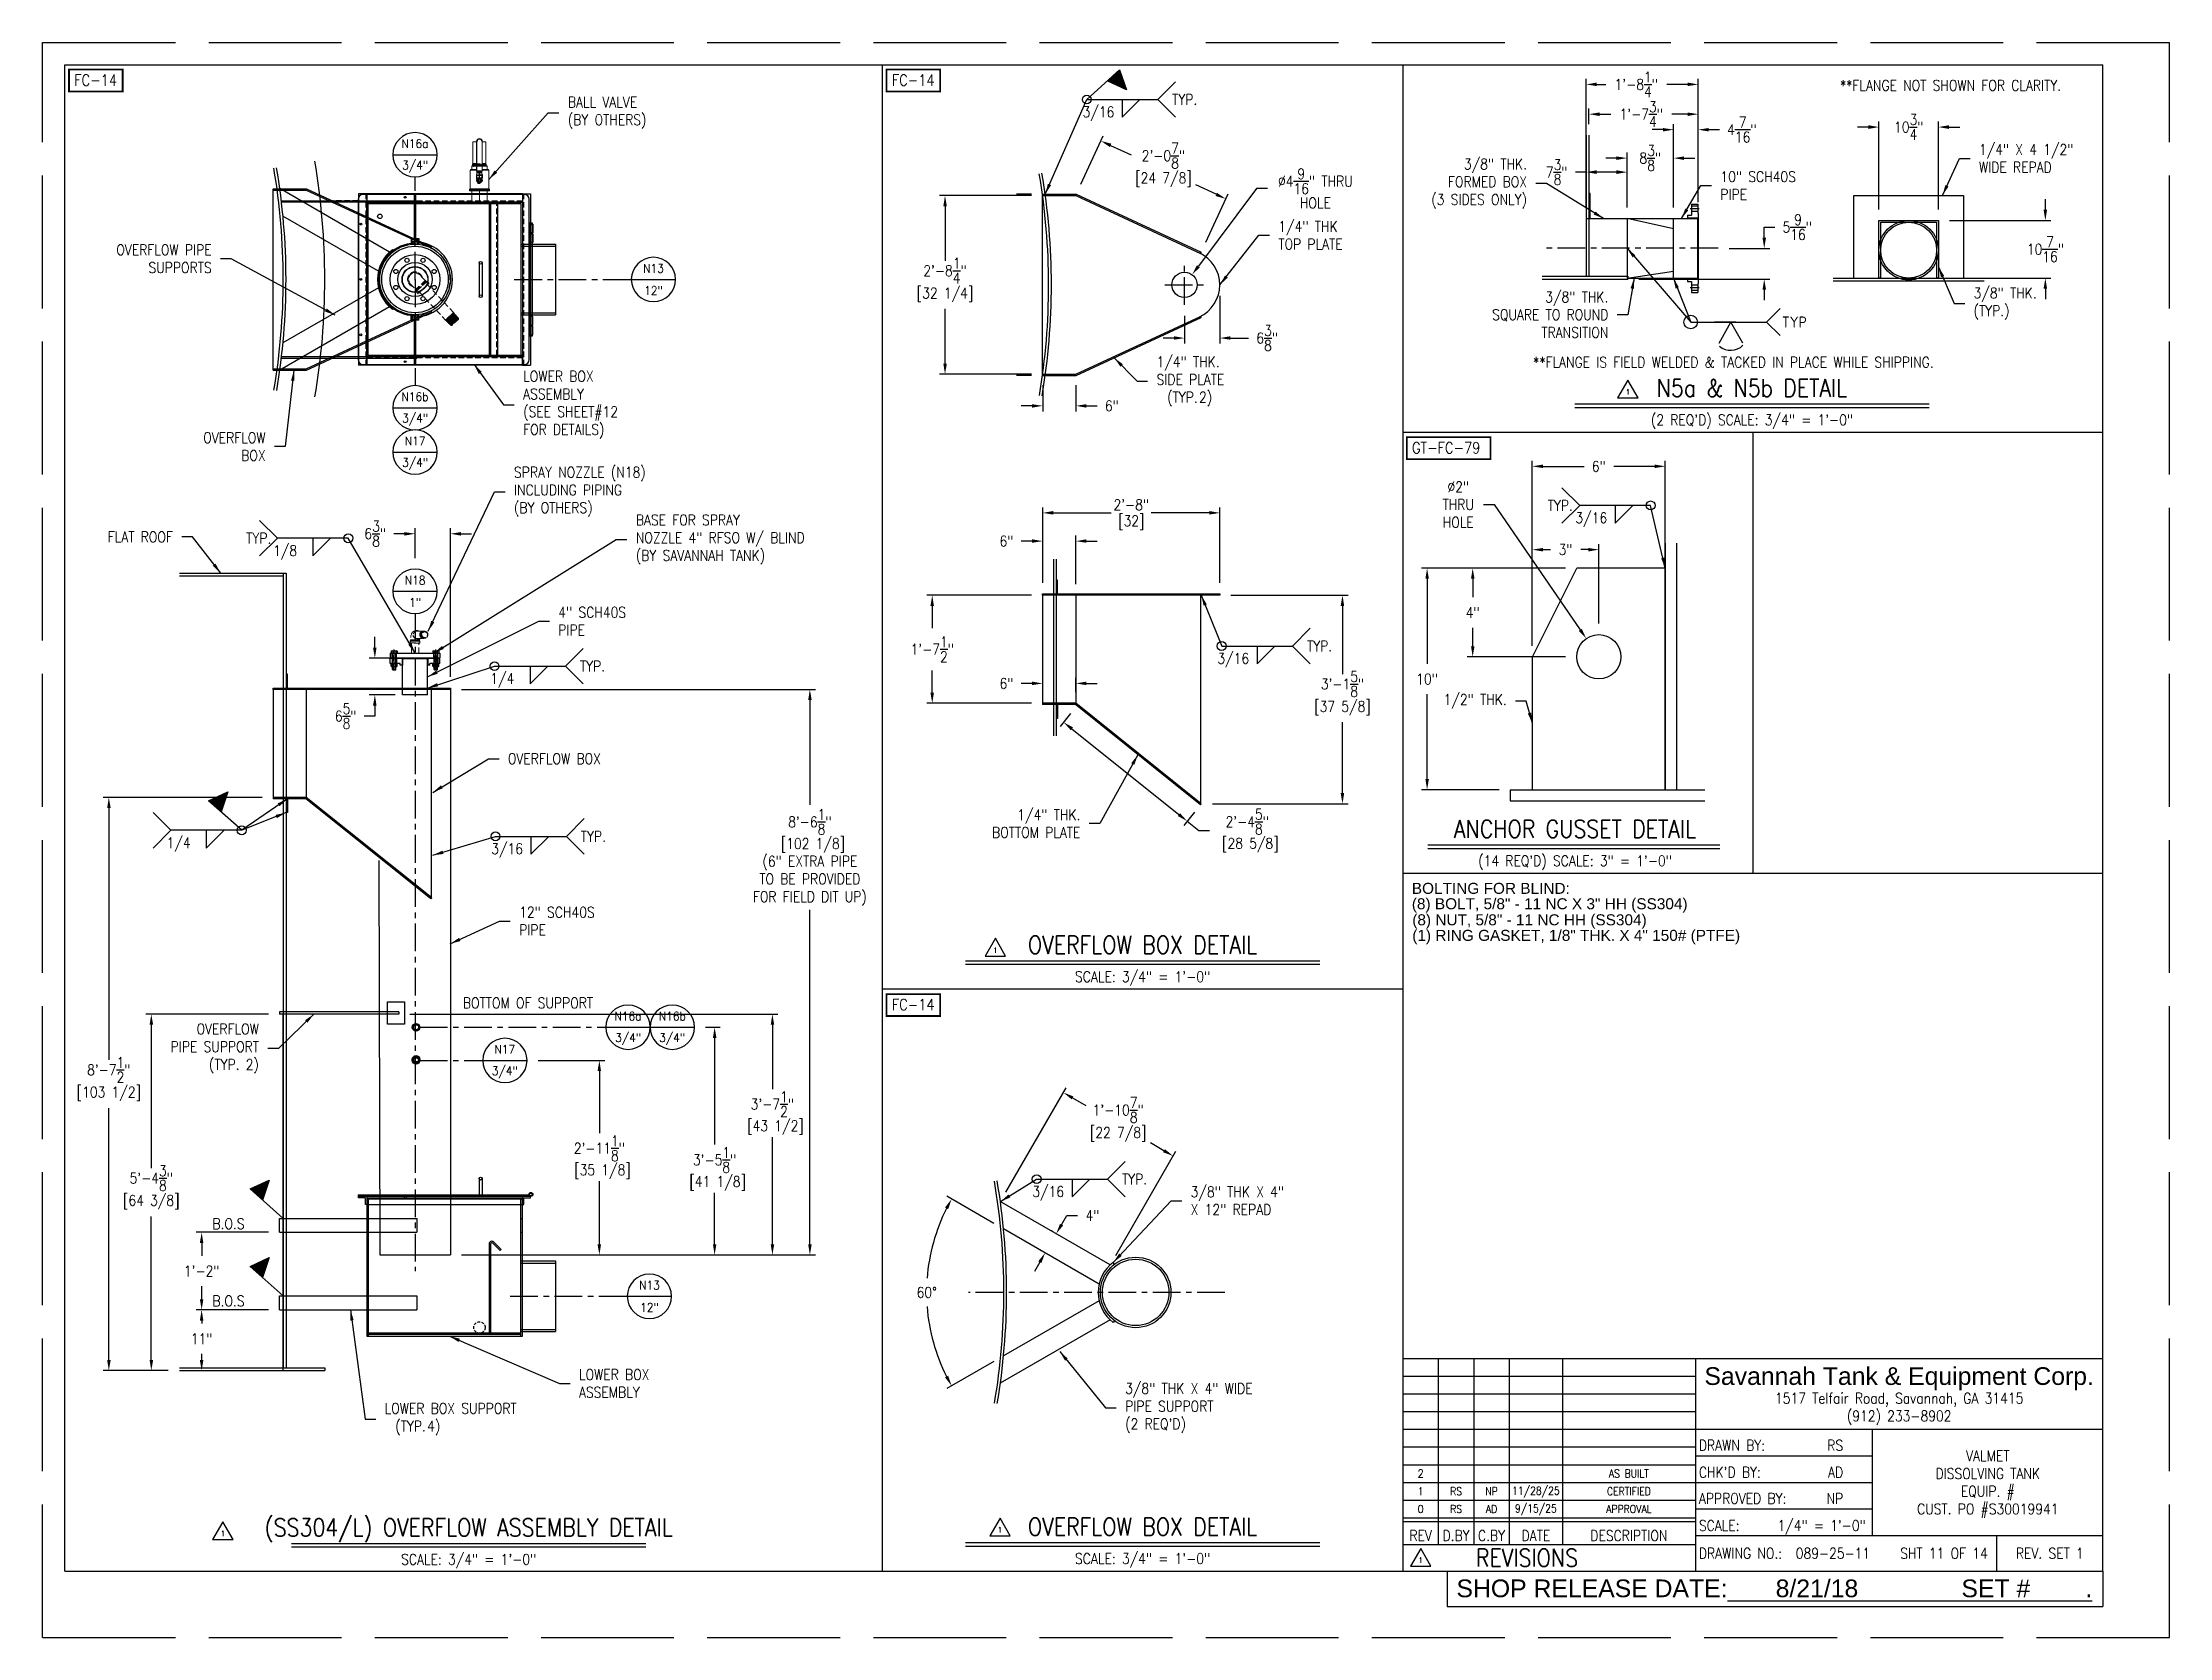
# Model space of a CAD drawing. Extents: x -36 to 1116, y 36 to 900.
import ezdxf
from ezdxf.enums import TextEntityAlignment as Align

# ---------------------------------------------------------------- set-up
doc = ezdxf.new("R2010")
doc.units = 0
doc.header["$LTSCALE"] = 12
doc.header["$MEASUREMENT"] = 0
doc.header["$PDMODE"] = 33
doc.header["$PDSIZE"] = -0.5
for name, pattern in [('AM_ISO02W050', [7.5, 6, -1.5]), ('CENTER', [2, 1.25, -0.25, 0.25, -0.25]), ('HIDDEN', [0.375, 0.25, -0.125]), ('HIDDEN2', [0.1875, 0.125, -0.0625])]:
    doc.linetypes.add(name, pattern=pattern)
doc.layers.get('0').update_dxf_attribs({"linetype": 'CONTINUOUS'})
doc.layers.get('Defpoints').update_dxf_attribs({"linetype": 'CONTINUOUS'})
for name, color, linetype in [('1.25x1.25x.25', 34, 'CONTINUOUS'), ('10 PIPE', 7, 'CONTINUOUS'), ('10-150-RFSO', 14, 'CONTINUOUS'), ('12 PIPE', 7, 'CONTINUOUS'), ('3-4-THRDCPLG', 14, 'CONTINUOUS'), ('4 PIPE', 7, 'CONTINUOUS'), ('4-150-BLIND', 14, 'CONTINUOUS'), ('4-150-RFSO', 14, 'CONTINUOUS'), ('4T-150-RFSO', 14, 'CONTINUOUS'), ('5-8-11NC-HHBOLT', 32, 'CONTINUOUS'), ('5-8-11NC-HHNUT', 32, 'CONTINUOUS'), ('6X20', 3, 'CONTINUOUS'), ('CENTER', 6, 'CENTER'), ('COVER', 3, 'CONTINUOUS'), ('DIM', 1, 'CONTINUOUS'), ('EXTERNALS', 3, 'CONTINUOUS'), ('HANDLE', 2, 'CONTINUOUS'), ('HATCH', 11, 'CONTINUOUS'), ('REPAD', 7, 'CONTINUOUS'), ('SHELL', 40, 'CONTINUOUS'), ('SHOP TAG', 11, 'CONTINUOUS'), ('TEXT', 4, 'CONTINUOUS')]:
    doc.layers.add(name, color=color, linetype=linetype)
for name, color, linetype, lineweight in [('AM_0', 7, 'CONTINUOUS', 30), ('AM_3', 6, 'HIDDEN', 25), ('Equipment-AM_0', 7, 'CONTINUOUS', 50)]:
    doc.layers.add(name, color=color, linetype=linetype, lineweight=lineweight)
doc.styles.add('ISOCP', font='ISOCP.SHX')
doc.styles.add('ROMANS', font='ROMANS.shx', dxfattribs={"width": 0.85, "height": 5.76})
doc.styles.get("Standard").update_dxf_attribs({"font": 'sanss___.ttf'})
doc.dimstyles.get("Standard").update_dxf_attribs({"dimtxt": 0.18, "dimasz": 0.18, "dimexe": 0.18, "dimexo": 0.0625, "dimgap": 0.09, "dimtad": 0, "dimtih": 1, "dimtoh": 1, "dimdec": 4, "dimzin": 0, "dimdsep": 46, "dimtxsty": 'Standard', "dimcen": 0.09, "dimadec": 0, "dimazin": 0, "dimtfac": 1, "dimtdec": 4, "dimtofl": 0, "dimtmove": 0, "dimatfit": 3, "dimfxl": 1, "dimtolj": 1, "dimtzin": 0, "dimarcsym": 0})

msp = doc.modelspace()

# ---------------------------------------------------------------- texts
at = {"layer": 'DIM', "style": 'ROMANS', "width": 0.85}
for s, height, p in [('**FLANGE NOT SHOWN FOR CLARITY.', 5.76, (997.46311, 873.91215)), ('**FLANGE IS FIELD WELDED & TACKED IN PLACE WHILE SHIPPING.', 5.76, (879.8121, 723.95634)), ('N5a & N5b DETAIL', 9.6, (889.88409, 708.07632)), ('(2 REQ\'D) SCALE: 3/4" = 1\'-0"', 5.76, (889.88409, 692.71632)), ('ANCHOR GUSSET DETAIL', 9.6, (794.04919, 469.2)), ('(14 REQ\'D) SCALE: 3" = 1\'-0"', 5.76, (794.04919, 453.84)), ('OVERFLOW BOX DETAIL', 9.6, (559.83486, 406.40776)), ('SCALE: 3/4" = 1\'-0"', 5.76, (559.83486, 391.04776)), ('BOTTOM OF SUPPORT', 5.76, (226.94431, 376.87343)), ('B.O.S', 5.76, (64.72621, 257.21013)), ('B.O.S', 5.76, (64.72621, 215.43224)), ('(SS304/L) OVERFLOW ASSEMBLY DETAIL', 9.6, (194.81852, 90.83416)), ('OVERFLOW BOX DETAIL', 9.6, (559.83486, 91.2)), ('SCALE: 3/4" = 1\'-0"', 5.76, (194.81852, 75.43692)), ('SCALE: 3/4" = 1\'-0"', 5.76, (559.83486, 75.84))]:
    msp.add_text(s, height=height, dxfattribs=at).set_placement(p, align=Align.CENTER)
for s, p in [('3/16', (527.28902, 859.53936)), ('3/16', (794.26079, 639.64857)), ('1/8', (88.8977, 621.85675)), ('3/16', (600.35103, 563.47314)), ('1/4', (206.52655, 552.57919)), ('1/4', (31.18725, 463.66602)), ('3/16', (207.0294, 460.37342)), ('3/16', (500.1236, 274.66728))]:
    msp.add_text(s, height=5.76, dxfattribs=at).set_placement(p)
for p in [(582.63936, 869.13936), (786.04738, 649.24857), (81.12317, 631.45675), (261.87689, 562.17919), (655.70137, 573.07314), (262.37974, 469.97342), (555.47394, 284.26728)]:
    msp.add_text('TYP.', height=5.76, dxfattribs=at).set_placement(p, align=Align.MIDDLE_CENTER)
at = {"layer": 'DIM'}
for s, insert, char_height, attachment_point, style in [('BALL VALVE\\P(BY OTHERS)', (248.50634, 861.98425), 5.76, 4, 'ROMANS'), ('1/4" X 4 1/2"\\PWIDE REPAD', (1012.79381, 837.25227), 5.76, 4, 'ROMANS'), ('3/8" THK.\\PFORMED BOX\\P(3 SIDES ONLY)', (768.03956, 823.59108), 5.76, 6, 'ROMANS'), ('10" SCH40S\\PPIPE', (872.77023, 822.54273), 5.76, 4, 'ROMANS'), ('1/4" THK\\PTOP PLATE', (633.34894, 795.58632), 5.76, 4, 'ROMANS'), ('OVERFLOW PIPE\\PSUPPORTS', (55.57661, 782.90915), 5.76, 6, 'ROMANS'), ('3/8" THK.\\PSQUARE TO ROUND\\PTRANSITION', (812.09578, 752.53546), 5.76, 6, 'ROMANS'), ('3/8" THK.\\P(TYP.)', (1009.88398, 758.55387), 5.76, 4, 'ROMANS'), ('TYP', (906.04072, 748.59395), 6, 4, 'ISOCP'), ('1/4" THK.\\PSIDE PLATE\\P\\pxi-3,l4,t4;(TYP.^I2)', (567.36311, 716.48456), 5.76, 4, 'ROMANS'), ('LOWER BOX\\PASSEMBLY\\P(SEE SHEET#12 \\PFOR DETAILS)', (224.29977, 703.82409), 5.76, 4, 'ROMANS'), ('OVERFLOW\\PBOX', (84.82482, 681.0814), 5.76, 6, 'ROMANS'), ('FLAT ROOF', (34.58389, 632.18774), 5.76, 6, 'ROMANS'), ('BASE FOR SPRAY\\PNOZZLE 4" RFSO W/ BLIND\\P(BY SAVANNAH TANK)', (285.32856, 630.79043), 5.76, 4, 'ROMANS'), ('4" SCH40S\\PPIPE', (243.34602, 586.54142), 5.76, 4, 'ROMANS'), ('1/2" THK.', (757.06868, 543.13306), 5.76, 6, 'ROMANS'), ('OVERFLOW BOX', (216.04766, 512.03251), 5.76, 4, 'ROMANS'), ('12" SCH40S\\PPIPE', (222.15274, 424.06319), 5.76, 4, 'ROMANS'), ('OVERFLOW\\PPIPE SUPPORT\\P\\pxi-3,l4,t4;(TYP.^I2)', (81.20218, 355.04912), 5.76, 6, 'ROMANS'), ('3/8" THK X 4" \\PX 12" REPAD', (585.8831, 272.59442), 5.76, 4, 'ROMANS'), ('LOWER BOX \\PASSEMBLY', (254.53434, 173.61349), 5.76, 4, 'ROMANS'), ('3/8" THK X 4" WIDE\\PPIPE SUPPORT\\P(2 REQ\'D)', (550.36548, 160.31769), 5.76, 4, 'ROMANS'), ('LOWER BOX SUPPORT\\P\\pxi-3,l4,t4;(TYP.^I4)', (149.26888, 154.30318), 5.76, 4, 'ROMANS')]:
    msp.add_mtext(s, dxfattribs=dict(at, insert=insert, char_height=char_height, attachment_point=attachment_point, style=style))
at = {"layer": 'DIM', "char_height": 5.76, "style": 'ROMANS'}
for s, insert, width, attachment_point in [('SPRAY NOZZLE (N18)\\PINCLUDING PIPING\\P(BY OTHERS)', (219.34529, 656.64087), 83.8556918, 4), ('1/4" THK.\\PBOTTOM PLATE', (526.13802, 476.88722), 68.6954748, 6)]:
    msp.add_mtext(s, dxfattribs=dict(at, insert=insert, width=width, attachment_point=attachment_point))
at = {"layer": 'SHOP TAG'}
msp.add_text('SHOP RELEASE DATE:%%U       8/21/18               SET #        .', height=9.6, dxfattribs=at).set_placement((901.97319, 62.60899), align=Align.MIDDLE_CENTER)
at = {"layer": 'TEXT', "style": 'ROMANS', "width": 0.85}
for s, height, p in [('1', 2.88, (822.63658, 710.69827)), ('1', 2.88, (480.10437, 408.35767)), ('1517 Telfair Road, Savannah, GA 31415', 5.76, (969.6, 165.6)), ('(912) 233-8902', 5.76, (969.6, 156)), ('DISSOLVING TANK', 5.76, (1017.6, 124.8)), ('VALMET', 5.76, (1017.6, 134.4)), ('EQUIP. #', 5.76, (1017.6, 115.2)), ('CUST. PO #S30019941', 5.76, (1017.6, 105.6)), ('1', 2.88, (61.65371, 92.29708)), ('1', 2.88, (482.61379, 94.27968)), ('REVISIONS', 9.6, (768.03486, 79.2)), ('REV. SET 1', 5.76, (1051.2, 81.6)), ('1', 2.88, (710.43486, 77.80148))]:
    msp.add_text(s, height=height, dxfattribs=at).set_placement(p, align=Align.MIDDLE_CENTER)
at = {"layer": 'TEXT'}
for s, p in [('BOLTING FOR BLIND:', (705.63926, 441.80497)), ('(8) BOLT, 5/8" - 11 NC X 3" HH (SS304)', (705.63926, 433.46182)), ('(8) NUT, 5/8" - 11 NC HH (SS304)', (705.887, 424.76822)), ('(1) RING GASKET, 1/8" THK. X 4" 150# (PTFE)', (705.887, 416.34152))]:
    msp.add_text(s, height=5.9613275, dxfattribs=at).set_placement(p, align=Align.MIDDLE_LEFT)
msp.add_text('Savannah Tank & Equipment Corp.', height=9.6, dxfattribs=at).set_placement((969.6, 177.6), align=Align.MIDDLE_CENTER)
at = {"layer": 'TEXT', "style": 'ROMANS', "width": 0.85}
for s, p in [('DRAWN BY:', (861.12, 140.09634)), ("CHK'D BY:", (861.12, 125.51902)), ('APPROVED BY:', (861.12, 111.29634)), ('SCALE:', (861.12, 96.63941)), ('SCALE:', (861.12, 96.63729)), ('DRAWING NO.:', (861.12, 81.6)), ('089-25-11', (913.5893, 81.6))]:
    msp.add_text(s, height=5.76, dxfattribs=at).set_placement(p, align=Align.MIDDLE_LEFT)
for s, p in [('RS', (939.27187, 140.09634)), ('AD', (939.27187, 125.51902)), ('NP', (939.27187, 111.29634)), ('1/4" = 1\'-0"', (951.50788, 96.63729)), ('SHT 11 OF 14', (1017.59405, 81.6))]:
    msp.add_text(s, height=5.76, dxfattribs=at).set_placement(p, align=Align.MIDDLE_RIGHT)
for s, height, p in [('2', 4.32, (710.43486, 124.8)), ('AS BUILT', 4.32, (823.21743, 124.8)), ('1', 4.32, (710.43486, 115.2)), ('RS', 4.32, (729.63486, 115.2)), ('NP', 4.32, (748.83486, 115.2)), ('11/28/25', 4.32, (772.83486, 115.2)), ('CERTIFIED', 4.32, (823.21743, 115.2)), ('0', 4.32, (710.43486, 105.6)), ('RS', 4.32, (729.63486, 105.6)), ('AD', 4.32, (748.83486, 105.6)), ('9/15/25', 4.32, (772.83486, 105.6)), ('APPROVAL', 4.32, (823.21743, 105.6)), ('REV', 5.76, (710.43486, 91.2)), ('D.BY', 5.76, (729.63486, 91.2)), ('C.BY', 5.76, (748.83486, 91.2)), ('DATE', 5.76, (772.83486, 91.2)), ('DESCRIPTION', 5.76, (823.21743, 91.2))]:
    msp.add_text(s, height=height, dxfattribs=at).set_placement(p, align=Align.MIDDLE)
at = {"layer": 'TEXT', "char_height": 6.048, "width": 117.1626667, "attachment_point": 1, "style": 'ROMANS'}
for s, insert in [('FC-14', (-18.82717, 882.62348)), ('FC-14', (424.00768, 882.62348)), ('GT-FC-79', (705.7477, 683.47626)), ('FC-14', (424.00768, 381.83124))]:
    msp.add_mtext(s, dxfattribs=dict(at, insert=insert))

# ---------------------------------------------------------------- blocks, each defined once
blk = doc.blocks.new('*D180')
at = {"layer": 'Defpoints', "color": 0, "transparency": 16777216}
for p in [(184.9, 549.6), (184.9, 243.2), (379.6, 243.2)]:
    blk.add_point(p, dxfattribs=at)
at = {"layer": 'DIM', "color": 0, "lineweight": -2, "transparency": 16777216}
for p, q in [((190.9, 549.6), (382.6, 549.6)), ((379.6, 543.8), (379.6, 487.1)), ((379.6, 249), (379.6, 430.1)), ((190.9, 243.2), (382.6, 243.2))]:
    blk.add_line(p, q, dxfattribs=at)
at = {"layer": 'DIM', "color": 0, "transparency": 16777216}
for points in [[(378.7, 543.8), (380.6, 543.8), (379.6, 549.6)], [(378.7, 249), (380.6, 249), (379.6, 243.2)]]:
    blk.add_solid(points, dxfattribs=at)
at = {"layer": 'DIM', "color": 0, "transparency": 16777216, "insert": (379.6, 458.6), "char_height": 5.76, "attachment_point": 5, "style": 'ROMANS'}
blk.add_mtext('\\A1;8\'-6{\\H1x;\\S1/8;}"\\P [102 1/8]\\P(6" EXTRA PIPE\\PTO BE PROVIDED\\PFOR FIELD DIT UP)', dxfattribs=at)
blk = doc.blocks.new('*D181')
at = {"layer": 'Defpoints', "color": 0, "transparency": 16777216}
for p in [(50.2, 213.5), (92.3, 213.5), (38.1, 180.6)]:
    blk.add_point(p, dxfattribs=at)
at = {"layer": 'DIM', "color": 0, "lineweight": -2, "transparency": 16777216}
for p, q in [((86.3, 213.5), (47.2, 213.5)), ((50.2, 207.7), (50.2, 206)), ((50.2, 186.3), (50.2, 189.6)), ((44.1, 180.6), (53.2, 180.6))]:
    blk.add_line(p, q, dxfattribs=at)
at = {"layer": 'DIM', "color": 0, "transparency": 16777216}
for points in [[(49.2, 207.7), (51.1, 207.7), (50.2, 213.5)], [(49.2, 186.3), (51.1, 186.3), (50.2, 180.6)]]:
    blk.add_solid(points, dxfattribs=at)
at = {"layer": 'DIM', "color": 0, "transparency": 16777216, "insert": (50.2, 197.8), "char_height": 5.76, "attachment_point": 5, "style": 'ROMANS'}
blk.add_mtext('\\A1;11"', dxfattribs=at)
blk = doc.blocks.new('*D182')
at = {"layer": 'Defpoints', "color": 0, "transparency": 16777216}
for p in [(50.2, 255.5), (92.3, 255.5), (92.3, 213.5)]:
    blk.add_point(p, dxfattribs=at)
at = {"layer": 'DIM', "color": 0, "lineweight": -2, "transparency": 16777216}
for p, q in [((86.3, 255.5), (47.2, 255.5)), ((50.2, 249.7), (50.2, 242.7)), ((50.2, 219.2), (50.2, 226.3)), ((86.3, 213.5), (47.2, 213.5))]:
    blk.add_line(p, q, dxfattribs=at)
at = {"layer": 'DIM', "color": 0, "transparency": 16777216}
for points in [[(49.2, 249.7), (51.1, 249.7), (50.2, 255.5)], [(49.2, 219.2), (51.1, 219.2), (50.2, 213.5)]]:
    blk.add_solid(points, dxfattribs=at)
at = {"layer": 'DIM', "color": 0, "transparency": 16777216, "insert": (50.2, 234.5), "char_height": 5.76, "attachment_point": 5, "style": 'ROMANS'}
blk.add_mtext('\\A1;1\'-2"', dxfattribs=at)
blk = doc.blocks.new('*D183')
at = {"layer": 'Defpoints', "color": 0, "transparency": 16777216}
for p in [(157, 373.7), (184.9, 243.2), (359.3, 243.2)]:
    blk.add_point(p, dxfattribs=at)
at = {"layer": 'DIM', "color": 0, "lineweight": -2, "transparency": 16777216}
for p, q in [((163, 373.7), (362.3, 373.7)), ((359.3, 367.9), (359.3, 333.1)), ((359.3, 249), (359.3, 307)), ((190.9, 243.2), (362.3, 243.2))]:
    blk.add_line(p, q, dxfattribs=at)
at = {"layer": 'DIM', "color": 0, "transparency": 16777216}
for points in [[(358.4, 367.9), (360.3, 367.9), (359.3, 373.7)], [(358.4, 249), (360.3, 249), (359.3, 243.2)]]:
    blk.add_solid(points, dxfattribs=at)
at = {"layer": 'DIM', "color": 0, "transparency": 16777216, "insert": (359.3, 320.1), "char_height": 5.76, "attachment_point": 5, "style": 'ROMANS'}
blk.add_mtext('\\A1;3\'-7{\\H1x;\\S1/2;}"\\P [43 1/2]', dxfattribs=at)
blk = doc.blocks.new('*D188')
at = {"layer": 'Defpoints', "color": 0, "transparency": 16777216}
for p in [(586.6, 774.2), (578.4, 763.2)]:
    blk.add_point(p, dxfattribs=at)
at = {"layer": 'DIM', "color": 0, "lineweight": -2, "transparency": 16777216}
for p, q in [((621.6, 821), (590.1, 778.8)), ((627.4, 821), (621.6, 821))]:
    blk.add_line(p, q, dxfattribs=at)
at = {"layer": 'DIM', "color": 0, "transparency": 16777216}
blk.add_solid([(589.3, 779.4), (590.8, 778.2), (586.6, 774.2)], dxfattribs=at)
at = {"layer": 'DIM', "color": 0, "transparency": 16777216, "insert": (653.4, 821), "char_height": 5.76, "attachment_point": 5, "style": 'ROMANS'}
blk.add_mtext('\\A1;∅4{\\H1x;\\S9/16;}" THRU\\PHOLE', dxfattribs=at)
blk = doc.blocks.new('*D189')
at = {"layer": 'Defpoints', "color": 0, "transparency": 16777216}
for p in [(505.7, 600.6), (445.9, 542.1), (505.7, 542.1)]:
    blk.add_point(p, dxfattribs=at)
at = {"layer": 'DIM', "color": 0, "lineweight": -2, "transparency": 16777216}
for p, q in [((499.7, 600.6), (442.9, 600.6)), ((445.9, 594.8), (445.9, 582.8)), ((445.9, 547.8), (445.9, 559.8)), ((499.7, 542.1), (442.9, 542.1))]:
    blk.add_line(p, q, dxfattribs=at)
at = {"layer": 'DIM', "color": 0, "transparency": 16777216}
for points in [[(444.9, 594.8), (446.8, 594.8), (445.9, 600.6)], [(444.9, 547.8), (446.8, 547.8), (445.9, 542.1)]]:
    blk.add_solid(points, dxfattribs=at)
at = {"layer": 'DIM', "color": 0, "transparency": 16777216, "insert": (445.9, 571.3), "char_height": 5.76, "attachment_point": 5, "style": 'ROMANS'}
blk.add_mtext('\\A1;1\'-7{\\H1x;\\S1/2;}"', dxfattribs=at)
blk = doc.blocks.new('*D190')
at = {"layer": 'Defpoints', "color": 0, "transparency": 16777216}
for p in [(601.7, 600.6), (668.1, 600.6), (591.6, 487.6)]:
    blk.add_point(p, dxfattribs=at)
at = {"layer": 'DIM', "color": 0, "lineweight": -2, "transparency": 16777216}
for p, q in [((607.7, 600.6), (671.1, 600.6)), ((668.1, 594.8), (668.1, 557.8)), ((668.1, 493.4), (668.1, 531.8)), ((597.6, 487.6), (671.1, 487.6))]:
    blk.add_line(p, q, dxfattribs=at)
at = {"layer": 'DIM', "color": 0, "transparency": 16777216}
for points in [[(667.1, 594.8), (669, 594.8), (668.1, 600.6)], [(667.1, 493.4), (669, 493.4), (668.1, 487.6)]]:
    blk.add_solid(points, dxfattribs=at)
at = {"layer": 'DIM', "color": 0, "transparency": 16777216, "char_height": 5.76, "attachment_point": 5, "style": 'ROMANS'}
for s, insert in [('\\A1;3\'-1{\\H1x;\\S5/8;}"', (668.1, 552.5)), ('\\A1;[37 5/8]', (668.1, 539.4))]:
    blk.add_mtext(s, dxfattribs=dict(at, insert=insert))
blk = doc.blocks.new('*D191')
at = {"layer": 'Defpoints', "color": 0, "transparency": 16777216}
for p in [(505.7, 629.9), (505.7, 601.3), (523.7, 600.6)]:
    blk.add_point(p, dxfattribs=at)
at = {"layer": 'DIM', "color": 0, "lineweight": -2, "transparency": 16777216}
for p, q in [((499.9, 629.9), (494.1, 629.9)), ((505.7, 607.3), (505.7, 632.9)), ((523.7, 606.6), (523.7, 632.9)), ((529.4, 629.9), (535.2, 629.9))]:
    blk.add_line(p, q, dxfattribs=at)
at = {"layer": 'DIM', "color": 0, "transparency": 16777216}
for points in [[(499.9, 630.9), (499.9, 629), (505.7, 629.9)], [(529.4, 630.9), (529.4, 629), (523.7, 629.9)]]:
    blk.add_solid(points, dxfattribs=at)
at = {"layer": 'DIM', "color": 0, "transparency": 16777216, "insert": (486.1, 629.9), "char_height": 5.76, "attachment_point": 5, "style": 'ROMANS'}
blk.add_mtext('\\A1;6"', dxfattribs=at)
blk = doc.blocks.new('*D192')
at = {"layer": 'Defpoints', "color": 0, "transparency": 16777216}
for p in [(505.7, 645.2), (505.7, 601.3), (601.7, 601.3)]:
    blk.add_point(p, dxfattribs=at)
at = {"layer": 'DIM', "color": 0, "lineweight": -2, "transparency": 16777216}
for p, q in [((505.7, 607.3), (505.7, 648.2)), ((511.4, 645.2), (542.8, 645.2)), ((595.9, 645.2), (564.5, 645.2)), ((601.7, 607.3), (601.7, 648.2))]:
    blk.add_line(p, q, dxfattribs=at)
at = {"layer": 'DIM', "color": 0, "transparency": 16777216}
for points in [[(511.4, 646.2), (511.4, 644.3), (505.7, 645.2)], [(595.9, 646.2), (595.9, 644.3), (601.7, 645.2)]]:
    blk.add_solid(points, dxfattribs=at)
at = {"layer": 'DIM', "color": 0, "transparency": 16777216, "char_height": 5.76, "attachment_point": 5, "style": 'ROMANS'}
for s, insert in [('\\A1;2\'-8"', (553.7, 649.6)), ('\\A1;[32]', (553.7, 639.9))]:
    blk.add_mtext(s, dxfattribs=dict(at, insert=insert))
blk = doc.blocks.new('*D193')
at = {"layer": 'Defpoints', "color": 0, "transparency": 16777216}
for p in [(523.8, 817.8), (604.9, 815.3), (591.5, 786.4)]:
    blk.add_point(p, dxfattribs=at)
at = {"layer": 'DIM', "color": 0, "lineweight": -2, "transparency": 16777216}
for p, q in [((526.4, 823.3), (538.5, 849.4)), ((542.5, 844.3), (553.6, 839.2)), ((599.7, 817.8), (588.6, 822.9)), ((594.1, 791.9), (606.2, 818.1))]:
    blk.add_line(p, q, dxfattribs=at)
at = {"layer": 'DIM', "color": 0, "transparency": 16777216}
for points in [[(542.9, 845.2), (542.1, 843.4), (537.2, 846.7)], [(600.1, 818.6), (599.3, 816.9), (604.9, 815.3)]]:
    blk.add_solid(points, dxfattribs=at)
at = {"layer": 'DIM', "color": 0, "transparency": 16777216, "char_height": 5.76, "attachment_point": 5, "style": 'ROMANS'}
for s, insert in [('\\A1;2\'-0{\\H1x;\\S7/8;}"', (571.1, 838.7)), ('\\A1;[24 7/8]', (571.1, 825.7))]:
    blk.add_mtext(s, dxfattribs=dict(at, insert=insert))
blk = doc.blocks.new('*D196')
at = {"layer": 'Defpoints', "color": 0, "transparency": 16777216}
for p in [(601.7, 768.7), (582.5, 757.9), (582.5, 739.9)]:
    blk.add_point(p, dxfattribs=at)
at = {"layer": 'DIM', "color": 0, "lineweight": -2, "transparency": 16777216}
for p, q in [((601.7, 762.7), (601.7, 736.9)), ((582.5, 751.9), (582.5, 736.9)), ((576.8, 739.9), (571, 739.9)), ((607.4, 739.9), (617.2, 739.9))]:
    blk.add_line(p, q, dxfattribs=at)
at = {"layer": 'DIM', "color": 0, "transparency": 16777216}
for points in [[(576.8, 740.9), (576.8, 739), (582.5, 739.9)], [(607.4, 740.9), (607.4, 739), (601.7, 739.9)]]:
    blk.add_solid(points, dxfattribs=at)
at = {"layer": 'DIM', "color": 0, "transparency": 16777216, "insert": (627.3, 739.9), "char_height": 5.76, "attachment_point": 5, "style": 'ROMANS'}
blk.add_mtext('\\A1;6{\\H1x;\\S3/8;}"', dxfattribs=at)
blk = doc.blocks.new('*D197')
at = {"layer": 'Defpoints', "color": 0, "transparency": 16777216}
for p in [(484.5, 257.3), (444.4, 240.5), (536.3, 227.4), (536.3, 218.4), (484.5, 188.5)]:
    blk.add_point(p, dxfattribs=at)
at = {"layer": 'DIM', "color": 0, "lineweight": -2, "transparency": 16777216}
for p, q in [((479.3, 260.3), (453.8, 275)), ((479.3, 185.5), (453.8, 170.8))]:
    blk.add_line(p, q, dxfattribs=at)
for start, end in [(153.2623, 175.6467), (184.3533, 206.7377)]:
    blk.add_arc((544, 222.9), 101.2, start, end, dxfattribs=at)
at = {"layer": 'DIM', "color": 0, "transparency": 16777216}
for points in [[(452.8, 268.9), (454.5, 268), (456.4, 273.5)], [(454.5, 177.8), (452.8, 176.9), (456.4, 172.3)]]:
    blk.add_solid(points, dxfattribs=at)
at = {"layer": 'DIM', "color": 0, "transparency": 16777216, "insert": (442.9, 222.9), "char_height": 5.76, "attachment_point": 5, "style": 'ROMANS'}
blk.add_mtext('\\A1;60°', dxfattribs=at)
blk = doc.blocks.new('*D199')
at = {"layer": 'Defpoints', "color": 0, "transparency": 16777216}
for p in [(576.4, 296.8), (482.8, 272.1), (542.3, 237.8)]:
    blk.add_point(p, dxfattribs=at)
at = {"layer": 'DIM', "color": 0, "lineweight": -2, "transparency": 16777216}
for p, q in [((485.8, 277.3), (518.4, 333.8)), ((521.9, 328.3), (529.1, 324.1)), ((571.4, 299.7), (564.1, 303.9)), ((545.3, 243), (577.9, 299.4))]:
    blk.add_line(p, q, dxfattribs=at)
at = {"layer": 'DIM', "color": 0, "transparency": 16777216}
for points in [[(522.3, 329.1), (521.4, 327.5), (516.9, 331.2)], [(571.9, 300.5), (570.9, 298.9), (576.4, 296.8)]]:
    blk.add_solid(points, dxfattribs=at)
at = {"layer": 'DIM', "color": 0, "transparency": 16777216, "char_height": 5.76, "attachment_point": 5, "style": 'ROMANS'}
for s, insert in [('\\A1;1\'-10{\\H1x;\\S7/8;}"', (546.6, 321.7)), ('\\A1;[22 7/8]', (546.6, 308.6))]:
    blk.add_mtext(s, dxfattribs=dict(at, insert=insert))
blk = doc.blocks.new('Nozzle Callout')
blk.add_line((0.25, 0), (-0.25, 0))
blk.add_circle((0, 0), 0.25)
at = {"style": 'ROMANS', "width": 0.9}
for tag, p in [('NZ-ID', (0, 0.125)), ('NZ-SZ', (0, -0.125))]:
    blk.add_attdef(tag, text='', height=0.0975, dxfattribs=at).set_placement(p, align=Align.MIDDLE)
blk = doc.blocks.new('*D201')
at = {"layer": 'Defpoints', "color": 0, "transparency": 16777216}
for p in [(317.1, 366.6), (184.9, 243.2), (328, 243.2)]:
    blk.add_point(p, dxfattribs=at)
at = {"layer": 'DIM', "color": 0, "lineweight": -2, "transparency": 16777216}
for p, q in [((323.1, 366.6), (331, 366.6)), ((328, 360.8), (328, 303)), ((328, 249), (328, 276.9)), ((190.9, 243.2), (331, 243.2))]:
    blk.add_line(p, q, dxfattribs=at)
at = {"layer": 'DIM', "color": 0, "transparency": 16777216}
for points in [[(327.1, 360.8), (329, 360.8), (328, 366.6)], [(327.1, 249), (329, 249), (328, 243.2)]]:
    blk.add_solid(points, dxfattribs=at)
at = {"layer": 'DIM', "color": 0, "transparency": 16777216, "insert": (328, 289.9), "char_height": 5.76, "attachment_point": 5, "style": 'ROMANS'}
blk.add_mtext('\\A1;3\'-5{\\H1x;\\S1/8;}"\\P [41 1/8]', dxfattribs=at)
blk = doc.blocks.new('*D202')
at = {"layer": 'Defpoints', "color": 0, "transparency": 16777216}
for p in [(226.5, 348.6), (184.9, 243.2), (265.6, 243.2)]:
    blk.add_point(p, dxfattribs=at)
at = {"layer": 'DIM', "color": 0, "lineweight": -2, "transparency": 16777216}
for p, q in [((232.5, 348.6), (268.6, 348.6)), ((265.6, 342.8), (265.6, 309.2)), ((265.6, 249), (265.6, 283.2)), ((190.9, 243.2), (268.6, 243.2))]:
    blk.add_line(p, q, dxfattribs=at)
at = {"layer": 'DIM', "color": 0, "transparency": 16777216}
for points in [[(264.6, 342.8), (266.5, 342.8), (265.6, 348.6)], [(264.6, 249), (266.5, 249), (265.6, 243.2)]]:
    blk.add_solid(points, dxfattribs=at)
at = {"layer": 'DIM', "color": 0, "transparency": 16777216, "insert": (265.6, 296.2), "char_height": 5.76, "attachment_point": 5, "style": 'ROMANS'}
blk.add_mtext('\\A1;2\'-11{\\H1x;\\S1/8;}"\\P [35 1/8]', dxfattribs=at)
blk = doc.blocks.new('*D203')
at = {"layer": 'Defpoints', "color": 0, "transparency": 16777216}
for p in [(505.7, 720.3), (523.7, 720.3), (505.7, 703.2)]:
    blk.add_point(p, dxfattribs=at)
at = {"layer": 'DIM', "color": 0, "lineweight": -2, "transparency": 16777216}
for p, q in [((505.7, 714.3), (505.7, 700.2)), ((523.7, 714.3), (523.7, 700.2)), ((499.9, 703.2), (494.1, 703.2)), ((529.4, 703.2), (535.2, 703.2))]:
    blk.add_line(p, q, dxfattribs=at)
at = {"layer": 'DIM', "color": 0, "transparency": 16777216}
for points in [[(499.9, 704.1), (499.9, 702.2), (505.7, 703.2)], [(529.4, 704.1), (529.4, 702.2), (523.7, 703.2)]]:
    blk.add_solid(points, dxfattribs=at)
at = {"layer": 'DIM', "color": 0, "transparency": 16777216, "insert": (543.2, 703.2), "char_height": 5.76, "attachment_point": 5, "style": 'ROMANS'}
blk.add_mtext('\\A1;6"', dxfattribs=at)
blk = doc.blocks.new('*D204')
at = {"layer": 'Defpoints', "color": 0, "transparency": 16777216}
for p in [(517, 531.8), (524.6, 541.3), (591.6, 487.6)]:
    blk.add_point(p, dxfattribs=at)
at = {"layer": 'DIM', "color": 0, "lineweight": -2, "transparency": 16777216}
for p, q in [((520.8, 536.6), (515.1, 529.5)), ((521.5, 528.2), (579.5, 481.8)), ((587.9, 483), (582.1, 475.8)), ((584, 478.2), (590.3, 473.1)), ((590.3, 473.1), (596.1, 473.1))]:
    blk.add_line(p, q, dxfattribs=at)
at = {"layer": 'DIM', "color": 0, "transparency": 16777216}
for points in [[(522.1, 529), (520.9, 527.5), (517, 531.8)], [(580.1, 482.5), (578.9, 481), (584, 478.2)]]:
    blk.add_solid(points, dxfattribs=at)
at = {"layer": 'DIM', "color": 0, "transparency": 16777216, "insert": (616.5, 473.1), "char_height": 5.76, "attachment_point": 5, "style": 'ROMANS'}
blk.add_mtext('\\A1;2\'-4{\\H1x;\\S5/8;}"\\P [28 5/8]', dxfattribs=at)
blk = doc.blocks.new('*D205')
at = {"layer": 'Defpoints', "color": 0, "transparency": 16777216}
for p in [(505.7, 552.8), (505.7, 542.1), (523.7, 542.1)]:
    blk.add_point(p, dxfattribs=at)
at = {"layer": 'DIM', "color": 0, "lineweight": -2, "transparency": 16777216}
for p, q in [((505.7, 548.1), (505.7, 555.8)), ((523.7, 548.1), (523.7, 555.8)), ((499.9, 552.8), (494.1, 552.8)), ((529.4, 552.8), (535.2, 552.8))]:
    blk.add_line(p, q, dxfattribs=at)
at = {"layer": 'DIM', "color": 0, "transparency": 16777216}
for points in [[(499.9, 553.8), (499.9, 551.9), (505.7, 552.8)], [(529.4, 553.8), (529.4, 551.9), (523.7, 552.8)]]:
    blk.add_solid(points, dxfattribs=at)
at = {"layer": 'DIM', "color": 0, "transparency": 16777216, "insert": (486.1, 552.8), "char_height": 5.76, "attachment_point": 5, "style": 'ROMANS'}
blk.add_mtext('\\A1;6"', dxfattribs=at)
blk = doc.blocks.new('*D206')
at = {"layer": 'Defpoints', "color": 0, "transparency": 16777216}
for p in [(505.7, 817.1), (452.8, 720.3), (505.7, 720.3)]:
    blk.add_point(p, dxfattribs=at)
at = {"layer": 'DIM', "color": 0, "lineweight": -2, "transparency": 16777216}
for p, q in [((499.7, 817.1), (449.8, 817.1)), ((452.8, 811.3), (452.8, 781.7)), ((452.8, 726.1), (452.8, 755.7)), ((499.7, 720.3), (449.8, 720.3))]:
    blk.add_line(p, q, dxfattribs=at)
at = {"layer": 'DIM', "color": 0, "transparency": 16777216}
for points in [[(451.9, 811.3), (453.8, 811.3), (452.8, 817.1)], [(451.9, 726.1), (453.8, 726.1), (452.8, 720.3)]]:
    blk.add_solid(points, dxfattribs=at)
at = {"layer": 'DIM', "color": 0, "transparency": 16777216, "char_height": 5.76, "attachment_point": 5, "style": 'ROMANS'}
for s, insert in [('\\A1;2\'-8{\\H1x;\\S1/4;}"', (452.8, 776.4)), ('\\A1;[32 1/4]', (452.8, 763.3))]:
    blk.add_mtext(s, dxfattribs=dict(at, insert=insert))
blk = doc.blocks.new('A$C0E4B500F')
at = {"layer": 'HATCH'}
blk.add_hatch(color=3, dxfattribs=at).paths.add_polyline_path([(10.5, 19.5), (0, 24), (0, 15)])
at = {"layer": 'DIM'}
for p, q in [((0, 0), (0, 24)), ((0, 24), (10.5, 19.5)), ((10.5, 19.5), (0, 15))]:
    blk.add_line(p, q, dxfattribs=at)
blk = doc.blocks.new('*D209')
at = {"layer": 'Defpoints', "color": 0, "transparency": 16777216}
for p in [(860.8, 877.3), (860.8, 807.6), (800.1, 804.6)]:
    blk.add_point(p, dxfattribs=at)
at = {"layer": 'DIM', "color": 0, "lineweight": -2, "transparency": 16777216}
for p, q in [((800.1, 810.6), (800.1, 880.3)), ((805.8, 877.3), (810.8, 877.3)), ((855, 877.3), (843.7, 877.3)), ((860.8, 813.6), (860.8, 880.3))]:
    blk.add_line(p, q, dxfattribs=at)
at = {"layer": 'DIM', "color": 0, "transparency": 16777216}
for points in [[(805.8, 878.3), (805.8, 876.4), (800.1, 877.3)], [(855, 878.3), (855, 876.4), (860.8, 877.3)]]:
    blk.add_solid(points, dxfattribs=at)
at = {"layer": 'DIM', "color": 0, "transparency": 16777216, "insert": (827.2, 877.3), "char_height": 5.76, "attachment_point": 5, "style": 'ROMANS'}
blk.add_mtext('\\A1;1\'-8{\\H1x;\\S1/4;}"', dxfattribs=at)
blk = doc.blocks.new('*D210')
at = {"layer": 'Defpoints', "color": 0, "transparency": 16777216}
for p in [(871.6, 788.5), (896.5, 788.5), (822.6, 771.9)]:
    blk.add_point(p, dxfattribs=at)
at = {"layer": 'DIM', "color": 0, "lineweight": -2, "transparency": 16777216}
for p, q in [((896.5, 794.3), (896.5, 800)), ((896.5, 800), (902.3, 800)), ((877.6, 788.5), (899.5, 788.5)), ((828.6, 771.9), (899.5, 771.9)), ((896.5, 766.1), (896.5, 760.4))]:
    blk.add_line(p, q, dxfattribs=at)
at = {"layer": 'DIM', "color": 0, "transparency": 16777216}
for points in [[(895.6, 794.3), (897.5, 794.3), (896.5, 788.5)], [(895.6, 766.1), (897.5, 766.1), (896.5, 771.9)]]:
    blk.add_solid(points, dxfattribs=at)
at = {"layer": 'DIM', "color": 0, "transparency": 16777216, "insert": (914.4, 800), "char_height": 5.76, "attachment_point": 5, "style": 'ROMANS'}
blk.add_mtext('\\A1;5{\\H1x;\\S9/16;}"', dxfattribs=at)
blk = doc.blocks.new('*D211')
at = {"layer": 'Defpoints', "color": 0, "transparency": 16777216}
for p in [(860.8, 861.2), (801.6, 849.7), (860.8, 807.6)]:
    blk.add_point(p, dxfattribs=at)
at = {"layer": 'DIM', "color": 0, "lineweight": -2, "transparency": 16777216}
for p, q in [((801.6, 855.7), (801.6, 864.2)), ((860.8, 813.6), (860.8, 864.2)), ((807.3, 861.2), (813.4, 861.2)), ((855, 861.2), (846.4, 861.2))]:
    blk.add_line(p, q, dxfattribs=at)
at = {"layer": 'DIM', "color": 0, "transparency": 16777216}
for points in [[(807.3, 862.1), (807.3, 860.2), (801.6, 861.2)], [(855, 862.1), (855, 860.2), (860.8, 861.2)]]:
    blk.add_solid(points, dxfattribs=at)
at = {"layer": 'DIM', "color": 0, "transparency": 16777216, "insert": (829.9, 861.2), "char_height": 5.76, "attachment_point": 5, "style": 'ROMANS'}
blk.add_mtext('\\A1;1\'-7{\\H1x;\\S3/4;}"', dxfattribs=at)
blk = doc.blocks.new('A$C7f54e743')
at = {"layer": 'COVER'}
for p, q in [((-6, 6), (-4, 10)), ((0, 10), (-4, 10)), ((0, 0), (0, 10)), ((-6, 0), (-6, 6)), ((-6, 0), (0, 0))]:
    blk.add_line(p, q, dxfattribs=at)
blk.add_circle((-3, 6), 1, dxfattribs=at)
blk = doc.blocks.new('*D214')
at = {"layer": 'Defpoints', "color": 0, "transparency": 16777216}
for p in [(842.9, 670.4), (842.9, 615.2), (770.9, 567.2)]:
    blk.add_point(p, dxfattribs=at)
at = {"layer": 'DIM', "color": 0, "lineweight": -2, "transparency": 16777216}
for p, q in [((770.9, 573.2), (770.9, 673.4)), ((776.7, 670.4), (798.9, 670.4)), ((837.2, 670.4), (815, 670.4)), ((842.9, 621.2), (842.9, 673.4))]:
    blk.add_line(p, q, dxfattribs=at)
at = {"layer": 'DIM', "color": 0, "transparency": 16777216}
for points in [[(776.7, 671.4), (776.7, 669.5), (770.9, 670.4)], [(837.2, 671.4), (837.2, 669.5), (842.9, 670.4)]]:
    blk.add_solid(points, dxfattribs=at)
at = {"layer": 'DIM', "color": 0, "transparency": 16777216, "insert": (806.9, 670.4), "char_height": 5.76, "attachment_point": 5, "style": 'ROMANS'}
blk.add_mtext('\\A1;6"', dxfattribs=at)
blk = doc.blocks.new('*D215')
at = {"layer": 'Defpoints', "color": 0, "transparency": 16777216}
for p in [(794.9, 615.2), (713.9, 495.2), (758.9, 495.2)]:
    blk.add_point(p, dxfattribs=at)
at = {"layer": 'DIM', "color": 0, "lineweight": -2, "transparency": 16777216}
for p, q in [((788.9, 615.2), (710.9, 615.2)), ((713.9, 609.5), (713.9, 563.5)), ((713.9, 501), (713.9, 547)), ((752.9, 495.2), (710.9, 495.2))]:
    blk.add_line(p, q, dxfattribs=at)
at = {"layer": 'DIM', "color": 0, "transparency": 16777216}
for points in [[(713, 609.5), (714.9, 609.5), (713.9, 615.2)], [(713, 501), (714.9, 501), (713.9, 495.2)]]:
    blk.add_solid(points, dxfattribs=at)
at = {"layer": 'DIM', "color": 0, "transparency": 16777216, "insert": (713.9, 555.2), "char_height": 5.76, "attachment_point": 5, "style": 'ROMANS'}
blk.add_mtext('\\A1;10"', dxfattribs=at)
blk = doc.blocks.new('*D216')
at = {"layer": 'Defpoints', "color": 0, "transparency": 16777216}
for p in [(806.9, 625.3), (806.9, 579.2), (770.9, 567.2)]:
    blk.add_point(p, dxfattribs=at)
at = {"layer": 'DIM', "color": 0, "lineweight": -2, "transparency": 16777216}
for p, q in [((770.9, 573.2), (770.9, 628.3)), ((776.7, 625.3), (780.8, 625.3)), ((801.2, 625.3), (797.1, 625.3)), ((806.9, 585.2), (806.9, 628.3))]:
    blk.add_line(p, q, dxfattribs=at)
at = {"layer": 'DIM', "color": 0, "transparency": 16777216}
for points in [[(776.7, 626.2), (776.7, 624.3), (770.9, 625.3)], [(801.2, 626.2), (801.2, 624.3), (806.9, 625.3)]]:
    blk.add_solid(points, dxfattribs=at)
at = {"layer": 'DIM', "color": 0, "transparency": 16777216, "insert": (788.9, 625.3), "char_height": 5.76, "attachment_point": 5, "style": 'ROMANS'}
blk.add_mtext('\\A1;3"', dxfattribs=at)
blk = doc.blocks.new('*D217')
at = {"layer": 'Defpoints', "color": 0, "transparency": 16777216}
for p in [(794.9, 615.2), (738.6, 567.2), (794.9, 567.2)]:
    blk.add_point(p, dxfattribs=at)
at = {"layer": 'DIM', "color": 0, "lineweight": -2, "transparency": 16777216}
for p, q in [((788.9, 615.2), (735.6, 615.2)), ((738.6, 609.5), (738.6, 599.5)), ((738.6, 573), (738.6, 583)), ((788.9, 567.2), (735.6, 567.2))]:
    blk.add_line(p, q, dxfattribs=at)
at = {"layer": 'DIM', "color": 0, "transparency": 16777216}
for points in [[(737.7, 609.5), (739.6, 609.5), (738.6, 615.2)], [(737.7, 573), (739.6, 573), (738.6, 567.2)]]:
    blk.add_solid(points, dxfattribs=at)
at = {"layer": 'DIM', "color": 0, "transparency": 16777216, "insert": (738.6, 591.2), "char_height": 5.76, "attachment_point": 5, "style": 'ROMANS'}
blk.add_mtext('\\A1;4"', dxfattribs=at)
blk = doc.blocks.new('*D218')
at = {"layer": 'Defpoints', "color": 0, "transparency": 16777216}
for p in [(800.1, 577.1), (813.7, 557.3)]:
    blk.add_point(p, dxfattribs=at)
at = {"layer": 'DIM', "color": 0, "lineweight": -2, "transparency": 16777216}
for p, q in [((744.5, 649.7), (750.3, 649.7)), ((750.3, 649.7), (796.9, 581.9))]:
    blk.add_line(p, q, dxfattribs=at)
at = {"layer": 'DIM', "color": 0, "transparency": 16777216}
blk.add_solid([(797.7, 582.4), (796.1, 581.3), (800.1, 577.1)], dxfattribs=at)
at = {"layer": 'DIM', "color": 0, "transparency": 16777216, "insert": (730.8, 649.7), "char_height": 5.76, "attachment_point": 5, "style": 'ROMANS'}
blk.add_mtext('\\A1;∅2"\\PTHRU\\PHOLE', dxfattribs=at)
blk = doc.blocks.new('*D219')
at = {"layer": 'Defpoints', "color": 0, "transparency": 16777216}
for p in [(158.5, 566.5), (144, 546.6), (161, 546.6)]:
    blk.add_point(p, dxfattribs=at)
at = {"layer": 'DIM', "color": 0, "lineweight": -2, "transparency": 16777216}
for p, q in [((144, 572.2), (144, 578)), ((152.5, 566.5), (141, 566.5)), ((155, 546.6), (141, 546.6)), ((144, 535.1), (138.2, 535.1)), ((144, 540.8), (144, 535.1))]:
    blk.add_line(p, q, dxfattribs=at)
at = {"layer": 'DIM', "color": 0, "transparency": 16777216}
for points in [[(143, 572.2), (144.9, 572.2), (144, 566.5)], [(143, 540.8), (144.9, 540.8), (144, 546.6)]]:
    blk.add_solid(points, dxfattribs=at)
at = {"layer": 'DIM', "color": 0, "transparency": 16777216, "insert": (128.2, 535.1), "char_height": 5.76, "attachment_point": 5, "style": 'ROMANS'}
blk.add_mtext('\\A1;6{\\H1x;\\S5/8;}"', dxfattribs=at)
blk = doc.blocks.new('*D220')
at = {"layer": 'Defpoints', "color": 0, "transparency": 16777216}
for p in [(165.8, 633.9), (165.8, 614.7), (184.9, 550.3)]:
    blk.add_point(p, dxfattribs=at)
at = {"layer": 'DIM', "color": 0, "lineweight": -2, "transparency": 16777216}
for p, q in [((160, 633.9), (154.2, 633.9)), ((165.8, 620.7), (165.8, 636.9)), ((184.9, 556.3), (184.9, 636.9)), ((190.6, 633.9), (196.4, 633.9))]:
    blk.add_line(p, q, dxfattribs=at)
at = {"layer": 'DIM', "color": 0, "transparency": 16777216}
for points in [[(160, 634.8), (160, 632.9), (165.8, 633.9)], [(190.6, 634.8), (190.6, 632.9), (184.9, 633.9)]]:
    blk.add_solid(points, dxfattribs=at)
at = {"layer": 'DIM', "color": 0, "transparency": 16777216, "insert": (144.2, 633.9), "char_height": 5.76, "attachment_point": 5, "style": 'ROMANS'}
blk.add_mtext('\\A1;6{\\H1x;\\S3/8;}"', dxfattribs=at)
blk = doc.blocks.new('04T')
at = {"layer": '4T-150-RFSO'}
for centre, radius in [((0, 0), 4.5), ((-3.46, 1.44), 0.375), ((0, 0), 3.09), ((0, 0), 2.29), ((-1.44, 3.46), 0.375), ((1.44, 3.46), 0.375), ((3.46, 1.44), 0.375), ((-3.46, -1.44), 0.375), ((-1.44, -3.46), 0.375), ((1.44, -3.46), 0.375), ((3.46, -1.44), 0.375)]:
    blk.add_circle(centre, radius, dxfattribs=at)
at = {"layer": 'SHELL'}
blk.add_circle((0, 0), 2.34, dxfattribs=at)
blk = doc.blocks.new('A$Cff0bea57')
at = {"layer": '3-4-THRDCPLG'}
for p, q in [((-0.69, 1), (-0.69, 0)), ((-0.69, 1), (0.69, 1)), ((0.69, 0), (-0.69, 0)), ((-0.51, 0.45), (-0.53, 1)), ((-0.51, 0.45), (0.51, 0.45)), ((-0.46, 0.45), (-0.46, 0)), ((0.46, 0.45), (0.46, 0)), ((0.51, 0.45), (0.53, 1)), ((0.69, 1), (0.69, 0))]:
    blk.add_line(p, q, dxfattribs=at)
blk = doc.blocks.new('*D229')
at = {"layer": 'Defpoints', "color": 0, "transparency": 16777216}
for p in [(-0.1, 491.1), (88.9, 491.1), (38.1, 180.6)]:
    blk.add_point(p, dxfattribs=at)
at = {"layer": 'DIM', "color": 0, "lineweight": -2, "transparency": 16777216}
for p, q in [((82.9, 491.1), (-3.1, 491.1)), ((-0.1, 485.3), (-0.1, 348.9)), ((-0.1, 186.3), (-0.1, 322.8)), ((32.1, 180.6), (-3.1, 180.6))]:
    blk.add_line(p, q, dxfattribs=at)
at = {"layer": 'DIM', "color": 0, "transparency": 16777216}
for points in [[(-1, 485.3), (0.9, 485.3), (-0.1, 491.1)], [(-1, 186.3), (0.9, 186.3), (-0.1, 180.6)]]:
    blk.add_solid(points, dxfattribs=at)
at = {"layer": 'DIM', "color": 0, "transparency": 16777216, "char_height": 5.76, "attachment_point": 5, "style": 'ROMANS'}
for s, insert in [('\\A1;8\'-7{\\H1x;\\S1/2;}"', (-0.1, 343.5)), ('\\A1;[103 1/2]', (-0.1, 330.5))]:
    blk.add_mtext(s, dxfattribs=dict(at, insert=insert))
blk = doc.blocks.new('A$Cbd517a1e')
at = {"layer": '10 PIPE'}
for p, q in [((58.4, 15.3), (57.7, 16.2)), ((58.4, -15.3), (57.7, -16.2))]:
    blk.add_line(p, q, dxfattribs=at)
for radius in [19.1, 18]:
    blk.add_circle((69.9, 0), radius, dxfattribs=at)
blk.add_arc((69.9, 0), 20.3, 126.7811, 233.2189, dxfattribs=at)
at = {"layer": 'COVER'}
for p, q in [((56.1, 14.9), (-3.4, 49.2)), ((50.1, 4.5), (-1.6, 34.4)), ((50.1, -4.5), (-1.6, -34.4)), ((56.1, -14.9), (-3.4, -49.2))]:
    blk.add_line(p, q, dxfattribs=at)
blk = doc.blocks.new('*D231')
at = {"layer": 'Defpoints', "color": 0, "transparency": 16777216}
for p in [(513, 254.7), (510.4, 242.3), (516.4, 252.7)]:
    blk.add_point(p, dxfattribs=at)
at = {"layer": 'DIM', "color": 0, "lineweight": -2, "transparency": 16777216}
for p, q in [((511.2, 255.7), (510.4, 256.2)), ((515.9, 259.6), (518.8, 264.6)), ((518.8, 264.6), (524.6, 264.6)), ((505.2, 245.3), (504.4, 245.8)), ((504.2, 239.3), (501.3, 234.3))]:
    blk.add_line(p, q, dxfattribs=at)
at = {"layer": 'DIM', "color": 0, "transparency": 16777216}
for points in [[(515.1, 260.1), (516.8, 259.2), (513, 254.7)], [(503.3, 239.8), (505, 238.8), (507, 244.3)]]:
    blk.add_solid(points, dxfattribs=at)
at = {"layer": 'DIM', "color": 0, "transparency": 16777216, "insert": (532.7, 264.6), "char_height": 5.76, "attachment_point": 5, "style": 'ROMANS'}
blk.add_mtext('\\A1;4"', dxfattribs=at)
blk = doc.blocks.new('*D233')
at = {"layer": 'Defpoints', "color": 0, "transparency": 16777216}
for p in [(22.9, 373.7), (92.4, 373.7), (38.1, 180.6)]:
    blk.add_point(p, dxfattribs=at)
at = {"layer": 'DIM', "color": 0, "lineweight": -2, "transparency": 16777216}
for p, q in [((86.4, 373.7), (19.9, 373.7)), ((22.9, 367.9), (22.9, 290.2)), ((22.9, 186.3), (22.9, 264.1)), ((32.1, 180.6), (19.9, 180.6))]:
    blk.add_line(p, q, dxfattribs=at)
at = {"layer": 'DIM', "color": 0, "transparency": 16777216}
for points in [[(22, 367.9), (23.9, 367.9), (22.9, 373.7)], [(22, 186.3), (23.9, 186.3), (22.9, 180.6)]]:
    blk.add_solid(points, dxfattribs=at)
at = {"layer": 'DIM', "color": 0, "transparency": 16777216, "char_height": 5.76, "attachment_point": 5, "style": 'ROMANS'}
for s, insert in [('\\A1;5\'-4{\\H1x;\\S3/8;}"', (22.9, 284.8)), ('\\A1;[64 3/8]', (22.9, 271.8))]:
    blk.add_mtext(s, dxfattribs=dict(at, insert=insert))
blk = doc.blocks.new('*D240')
at = {"layer": 'Defpoints', "color": 0, "transparency": 16777216}
for p in [(847.4, 852.8), (860.8, 807.6), (847.4, 804.6)]:
    blk.add_point(p, dxfattribs=at)
at = {"layer": 'DIM', "color": 0, "lineweight": -2, "transparency": 16777216}
for p, q in [((841.6, 852.8), (835.8, 852.8)), ((847.4, 810.6), (847.4, 855.8)), ((860.8, 813.6), (860.8, 855.8)), ((866.5, 852.8), (872.3, 852.8))]:
    blk.add_line(p, q, dxfattribs=at)
at = {"layer": 'DIM', "color": 0, "transparency": 16777216}
for points in [[(841.6, 853.7), (841.6, 851.8), (847.4, 852.8)], [(866.5, 853.7), (866.5, 851.8), (860.8, 852.8)]]:
    blk.add_solid(points, dxfattribs=at)
at = {"layer": 'DIM', "color": 0, "transparency": 16777216, "insert": (884.4, 852.8), "char_height": 5.76, "attachment_point": 5, "style": 'ROMANS'}
blk.add_mtext('\\A1;4{\\H1x;\\S7/16;}"', dxfattribs=at)
blk = doc.blocks.new('*D241')
at = {"layer": 'Defpoints', "color": 0, "transparency": 16777216}
for p in [(822.2, 837.4), (822.2, 804.6), (847.4, 804.6)]:
    blk.add_point(p, dxfattribs=at)
at = {"layer": 'DIM', "color": 0, "lineweight": -2, "transparency": 16777216}
for p, q in [((816.5, 837.4), (810.7, 837.4)), ((822.2, 810.6), (822.2, 840.4)), ((847.4, 810.6), (847.4, 840.4)), ((853.1, 837.4), (858.9, 837.4))]:
    blk.add_line(p, q, dxfattribs=at)
at = {"layer": 'DIM', "color": 0, "transparency": 16777216}
for points in [[(816.5, 838.3), (816.5, 836.4), (822.2, 837.4)], [(853.1, 838.3), (853.1, 836.4), (847.4, 837.4)]]:
    blk.add_solid(points, dxfattribs=at)
at = {"layer": 'DIM', "color": 0, "transparency": 16777216, "insert": (834.8, 837.4), "char_height": 5.76, "attachment_point": 5, "style": 'ROMANS'}
blk.add_mtext('\\A1;8{\\H1x;\\S3/8;}"', dxfattribs=at)
blk = doc.blocks.new('*D242')
at = {"layer": 'Defpoints', "color": 0, "transparency": 16777216}
for p in [(800.1, 829.8), (800.1, 804.6), (822.2, 804.6)]:
    blk.add_point(p, dxfattribs=at)
at = {"layer": 'DIM', "color": 0, "lineweight": -2, "transparency": 16777216}
for p, q in [((800.1, 829.8), (794.3, 829.8)), ((800.1, 810.6), (800.1, 832.8)), ((816.5, 829.8), (805.8, 829.8)), ((822.2, 810.6), (822.2, 832.8))]:
    blk.add_line(p, q, dxfattribs=at)
at = {"layer": 'DIM', "color": 0, "transparency": 16777216}
for points in [[(805.8, 830.8), (805.8, 828.8), (800.1, 829.8)], [(816.5, 830.8), (816.5, 828.8), (822.2, 829.8)]]:
    blk.add_solid(points, dxfattribs=at)
at = {"layer": 'DIM', "color": 0, "transparency": 16777216, "insert": (784.1, 829.8), "char_height": 5.76, "attachment_point": 5, "style": 'ROMANS'}
blk.add_mtext('\\A1;7{\\H1x;\\S3/8;}"', dxfattribs=at)
blk = doc.blocks.new('*D243')
at = {"layer": 'Defpoints', "color": 0, "transparency": 16777216}
for p in [(990.9, 854.2), (958.6, 803.6), (990.9, 803.6)]:
    blk.add_point(p, dxfattribs=at)
at = {"layer": 'DIM', "color": 0, "lineweight": -2, "transparency": 16777216}
for p, q in [((952.9, 854.2), (947.1, 854.2)), ((958.6, 809.6), (958.6, 857.2)), ((990.9, 809.6), (990.9, 857.2)), ((996.6, 854.2), (1002.4, 854.2))]:
    blk.add_line(p, q, dxfattribs=at)
at = {"layer": 'DIM', "color": 0, "transparency": 16777216}
for points in [[(952.9, 855.2), (952.9, 853.2), (958.6, 854.2)], [(996.6, 855.2), (996.6, 853.2), (990.9, 854.2)]]:
    blk.add_solid(points, dxfattribs=at)
at = {"layer": 'DIM', "color": 0, "transparency": 16777216, "insert": (974.8, 854.2), "char_height": 5.76, "attachment_point": 5, "style": 'ROMANS'}
blk.add_mtext('\\A1;10{\\H1x;\\S3/4;}"', dxfattribs=at)
blk = doc.blocks.new('*D244')
at = {"layer": 'Defpoints', "color": 0, "transparency": 16777216}
for p in [(990.9, 803.6), (990.9, 772.4), (1048.8, 772.4)]:
    blk.add_point(p, dxfattribs=at)
at = {"layer": 'DIM', "color": 0, "lineweight": -2, "transparency": 16777216}
for p, q in [((1048.8, 809.4), (1048.8, 815.2)), ((996.9, 803.6), (1051.8, 803.6)), ((996.9, 772.4), (1051.8, 772.4)), ((1048.8, 766.6), (1048.8, 760.9))]:
    blk.add_line(p, q, dxfattribs=at)
at = {"layer": 'DIM', "color": 0, "transparency": 16777216}
for points in [[(1047.8, 809.4), (1049.7, 809.4), (1048.8, 803.6)], [(1047.8, 766.6), (1049.7, 766.6), (1048.8, 772.4)]]:
    blk.add_solid(points, dxfattribs=at)
at = {"layer": 'DIM', "color": 0, "transparency": 16777216, "insert": (1048.8, 788), "char_height": 5.76, "attachment_point": 5, "style": 'ROMANS'}
blk.add_mtext('\\A1;10{\\H1x;\\S7/16;}"', dxfattribs=at)
blk = doc.blocks.new('A$C6575316b')
at = {"layer": '3-4-THRDCPLG'}
for centre, radius in [((-6.19, -64.75), 0.688), ((-6.19, -64.75), 0.525), ((-6.19, -64.75), 0.461), ((-6.19, -70.75), 0.688), ((-6.19, -70.75), 0.525), ((-6.19, -70.75), 0.461)]:
    blk.add_circle(centre, radius, dxfattribs=at)
at = {"layer": '3-4-THRDCPLG', "color": 2, "linetype": 'HIDDEN2'}
for centre in [(-6.19, -64.75), (-6.19, -70.75)]:
    blk.add_circle(centre, 0.508, dxfattribs=at)

# ---------------------------------------------------------------- dimensions: what is measured, and where the dimension line sits
at = {"layer": 'DIM'}
for base, p1, p2, override, picture, middle in [((860.77034, 877.33312), (800.06479, 804.64179), (860.77034, 807.64179), {"dimscale": 48, "dimtxt": 5.76, "dimasz": 0.12, "dimexe": 0.0625, "dimexo": 0.125, "dimgap": 0.1, "dimlfac": 0.333333, "dimzin": 3, "dimlunit": 4, "dimpost": '\\X', "dimtxsty": 'ROMANS', "dimcen": 0}, '*D209', (827.23543, 877.33312)), ((860.77034, 861.16523), (801.56479, 849.74142), (860.77034, 807.64179), {"dimscale": 48, "dimtxt": 5.76, "dimasz": 0.12, "dimexe": 0.0625, "dimexo": 0.125, "dimgap": 0.1, "dimlfac": 0.333333, "dimzin": 3, "dimlunit": 4, "dimpost": '\\X', "dimtxsty": 'ROMANS', "dimcen": 0}, '*D211', (829.90388, 861.16523)), ((847.36496, 852.76393), (860.77034, 807.64179), (847.36496, 804.6418), {"dimscale": 48, "dimtxt": 5.76, "dimasz": 0.12, "dimexe": 0.0625, "dimexo": 0.125, "dimgap": 0.1, "dimlfac": 0.333333, "dimzin": 3, "dimlunit": 4, "dimpost": '\\X', "dimtxsty": 'ROMANS', "dimcen": 0}, '*D240', (884.43434, 852.76393)), ((822.22348, 837.36715), (847.36496, 804.6418), (822.22348, 804.64179), {"dimscale": 48, "dimtxt": 5.76, "dimasz": 0.12, "dimexe": 0.0625, "dimexo": 0.125, "dimgap": 0.1, "dimlfac": 0.333333, "dimzin": 3, "dimlunit": 4, "dimpost": '\\X', "dimtxsty": 'ROMANS', "dimcen": 0}, '*D241', (834.79422, 837.36715)), ((800.06479, 829.80381), (822.22342, 804.64181), (800.06479, 804.64179), {"dimscale": 48, "dimtxt": 5.76, "dimasz": 0.12, "dimexe": 0.0625, "dimexo": 0.125, "dimgap": 0.1, "dimlfac": 0.333333, "dimzin": 3, "dimlunit": 4, "dimpost": '\\X', "dimtxsty": 'ROMANS', "dimcen": 0}, '*D242', (784.14251, 829.80381)), ((582.53402, 739.93336), (601.65902, 768.6964), (582.53402, 757.9464), {"dimscale": 48, "dimtxt": 5.76, "dimasz": 0.12, "dimexe": 0.0625, "dimexo": 0.125, "dimgap": 0.1, "dimlfac": 0.333333, "dimzin": 3, "dimlunit": 4, "dimpost": '\\X', "dimtxsty": 'ROMANS', "dimcen": 0}, '*D196', (627.2582, 739.93336)), ((505.65902, 703.15608), (523.65902, 720.3214), (505.65902, 720.3214), {"dimscale": 48, "dimtxt": 5.76, "dimasz": 0.12, "dimexe": 0.0625, "dimexo": 0.125, "dimgap": 0.1, "dimlfac": 0.333333, "dimzin": 3, "dimlunit": 4, "dimpost": '\\X', "dimtxsty": 'ROMANS', "dimcen": 0}, '*D203', (543.24302, 703.15608)), ((505.65902, 629.93417), (523.65902, 600.57812), (505.65902, 601.32812), {"dimscale": 48, "dimtxt": 5.76, "dimasz": 0.12, "dimexe": 0.0625, "dimexo": 0.125, "dimgap": 0.1, "dimlfac": 0.333333, "dimzin": 3, "dimlunit": 4, "dimpost": '\\X', "dimtxsty": 'ROMANS', "dimcen": 0}, '*D191', (486.07502, 629.93417)), ((806.93064, 625.25376), (770.93064, 567.23269), (806.93064, 579.23269), {"dimscale": 48, "dimtxt": 5.76, "dimasz": 0.12, "dimexe": 0.0625, "dimexo": 0.125, "dimgap": 0.1, "dimlfac": 0.083333, "dimzin": 3, "dimlunit": 4, "dimpost": '\\X', "dimtxsty": 'ROMANS', "dimcen": 0}, '*D216', (788.93064, 625.25376)), ((505.65902, 552.83018), (523.65902, 542.07812), (505.65902, 542.07812), {"dimscale": 48, "dimtxt": 5.76, "dimasz": 0.12, "dimexe": 0.0625, "dimexo": 0.125, "dimgap": 0.1, "dimlfac": 0.333333, "dimzin": 3, "dimlunit": 4, "dimpost": '\\X', "dimtxsty": 'ROMANS', "dimcen": 0}, '*D205', (486.07502, 552.83018))]:
    dim = msp.add_linear_dim(base=base, p1=p1, p2=p2, dimstyle='Standard', override=override, dxfattribs=at)
    dim.commit()
    dim.dimension.update_dxf_attribs({"geometry": picture, "text_midpoint": middle, "dimtype": 160})
for base, p1, p2, override, picture, middle in [((990.88414, 854.20324), (958.63414, 803.64165), (990.88414, 803.64165), {"dimscale": 48, "dimtxt": 5.76, "dimasz": 0.12, "dimexe": 0.0625, "dimexo": 0.125, "dimgap": 0.1, "dimlfac": 0.333333, "dimzin": 3, "dimlunit": 4, "dimpost": '\\X', "dimtxsty": 'ROMANS', "dimcen": 0}, '*D243', (974.75914, 854.20324)), ((842.93064, 670.42173), (770.93064, 567.23269), (842.93064, 615.23269), {"dimscale": 48, "dimtxt": 5.76, "dimasz": 0.12, "dimexe": 0.0625, "dimexo": 0.125, "dimgap": 0.1, "dimlfac": 0.083333, "dimzin": 3, "dimlunit": 4, "dimpost": '\\X', "dimtxsty": 'ROMANS', "dimcen": 0}, '*D214', (806.93064, 670.42173)), ((505.65902, 645.24242), (601.65902, 601.32812), (505.65902, 601.32812), {"dimscale": 48, "dimtxt": 5.76, "dimasz": 0.12, "dimexe": 0.0625, "dimexo": 0.125, "dimgap": 0.02, "dimlfac": 0.333333, "dimzin": 3, "dimlunit": 4, "dimpost": '\\X', "dimtxsty": 'ROMANS', "dimcen": 0}, '*D192', (553.65902, 645.24242)), ((165.75062, 633.8765), (184.87562, 550.32948), (165.75062, 614.71933), {"dimscale": 48, "dimtxt": 5.76, "dimasz": 0.12, "dimexe": 0.0625, "dimexo": 0.125, "dimgap": 0.1, "dimlfac": 0.333333, "dimzin": 3, "dimlunit": 4, "dimpost": '\\X', "dimtxsty": 'ROMANS', "dimcen": 0}, '*D220', (144.18491, 633.8765))]:
    dim = msp.add_linear_dim(base=base, p1=p1, p2=p2, dimstyle='Standard', override=override, dxfattribs=at)
    dim.commit()
    dim.dimension.update_dxf_attribs({"geometry": picture, "text_midpoint": middle})
for p1, p2, distance, override, picture, middle in [((523.8404, 817.8214), (591.54072, 786.42783), 31.86217, {"dimscale": 48, "dimtxt": 5.76, "dimasz": 0.12, "dimexe": 0.0625, "dimexo": 0.125, "dimgap": 0.02, "dimlfac": 0.333333, "dimzin": 3, "dimlunit": 4, "dimpost": '\\X', "dimtxsty": 'ROMANS', "dimcen": 0}, '*D193', (571.09448, 831.0302)), ((482.78689, 272.12802), (542.28699, 237.77562), 68.17357, {"dimscale": 48, "dimtxt": 5.76, "dimasz": 0.12, "dimexe": 0.0625, "dimexo": 0.125, "dimgap": 0.02, "dimlfac": 0.333333, "dimzin": 3, "dimlunit": 4, "dimpost": '\\X', "dimtxsty": 'ROMANS', "dimcen": 0}, '*D199', (546.62372, 313.99186)), ((510.40544, 242.32603), (516.40544, 252.71834), 3.88058, {"dimscale": 48, "dimtxt": 5.76, "dimasz": 0.12, "dimexe": 0.0625, "dimexo": 0.125, "dimgap": 0.1, "dimlfac": 0.333333, "dimzin": 3, "dimlunit": 4, "dimpost": '\\X', "dimtxsty": 'ROMANS', "dimcen": 0}, '*D231', (532.74533, 264.63524))]:
    dim = msp.add_aligned_dim(p1=p1, p2=p2, distance=distance, dimstyle='Standard', override=override, dxfattribs=at)
    dim.commit()
    dim.dimension.update_dxf_attribs({"geometry": picture, "text_midpoint": middle})
for p1, p2, text, override, picture, middle in [((578.43765, 763.214), (586.63039, 774.17879), '<> THRU\\PHOLE', {"dimscale": 48, "dimtxt": 5.76, "dimasz": 0.12, "dimexe": 0.0625, "dimexo": 0.125, "dimgap": 0.1, "dimlfac": 0.333333, "dimzin": 3, "dimlunit": 4, "dimpost": '\\X', "dimtxsty": 'ROMANS', "dimcen": 0}, '*D188', (653.42196, 821.04207)), ((813.72583, 557.34202), (800.13545, 577.12336), '<>\\PTHRU\\PHOLE', {"dimscale": 48, "dimtxt": 5.76, "dimasz": 0.12, "dimexe": 0.0625, "dimexo": 0.125, "dimgap": 0.1, "dimlfac": 0.083333, "dimzin": 3, "dimlunit": 4, "dimpost": '\\X', "dimtxsty": 'ROMANS', "dimcen": 0}, '*D218', (730.83097, 649.73307))]:
    dim = msp.add_diameter_dim_2p(p1=p1, p2=p2, text=text, dimstyle='Standard', override=override, dxfattribs=at)
    dim.commit()
    dim.dimension.update_dxf_attribs({"geometry": picture, "text_midpoint": middle, "dimtype": 163})
for base, p1, p2, override, picture, middle in [((452.84685, 720.3214), (505.65902, 817.0714), (505.65902, 720.3214), {"dimscale": 48, "dimtxt": 5.76, "dimasz": 0.12, "dimexe": 0.0625, "dimexo": 0.125, "dimgap": 0.02, "dimlfac": 0.333333, "dimzin": 3, "dimlunit": 4, "dimpost": '\\X', "dimtxsty": 'ROMANS', "dimcen": 0}, '*D206', (452.84685, 768.6964)), ((896.53592, 788.51679), (822.56479, 771.87129), (871.60442, 788.51679), {"dimscale": 48, "dimtxt": 5.76, "dimasz": 0.12, "dimexe": 0.0625, "dimexo": 0.125, "dimgap": 0.1, "dimlfac": 0.333333, "dimzin": 3, "dimlunit": 4, "dimpost": '\\X', "dimtxsty": 'ROMANS', "dimcen": 0}, '*D210', (914.43992, 800.03679)), ((1048.76977, 772.37115), (990.88414, 803.64165), (990.88414, 772.37115), {"dimscale": 48, "dimtxt": 5.76, "dimasz": 0.12, "dimexe": 0.0625, "dimexo": 0.125, "dimgap": 0.1, "dimlfac": 0.333333, "dimzin": 3, "dimlunit": 4, "dimpost": '\\X', "dimtxsty": 'ROMANS', "dimcen": 0}, '*D244', (1048.76977, 788.0064)), ((713.92171, 495.23269), (794.93064, 615.23269), (758.93064, 495.23269), {"dimscale": 48, "dimtxt": 5.76, "dimasz": 0.12, "dimexe": 0.0625, "dimexo": 0.125, "dimgap": 0.1, "dimlfac": 0.083333, "dimzin": 3, "dimlunit": 4, "dimpost": '\\X', "dimtxsty": 'ROMANS', "dimcen": 0}, '*D215', (713.92171, 555.23269)), ((738.6344, 567.23269), (794.93064, 615.23269), (794.93064, 567.23269), {"dimscale": 48, "dimtxt": 5.76, "dimasz": 0.12, "dimexe": 0.0625, "dimexo": 0.125, "dimgap": 0.1, "dimlfac": 0.083333, "dimzin": 3, "dimlunit": 4, "dimpost": '\\X', "dimtxsty": 'ROMANS', "dimcen": 0}, '*D217', (738.6344, 591.23269)), ((445.86078, 542.07812), (505.65902, 600.57812), (505.65902, 542.07812), {"dimscale": 48, "dimtxt": 5.76, "dimasz": 0.12, "dimexe": 0.0625, "dimexo": 0.125, "dimgap": 0.1, "dimlfac": 0.333333, "dimzin": 3, "dimlunit": 4, "dimpost": '\\X', "dimtxsty": 'ROMANS', "dimcen": 0}, '*D189', (445.86078, 571.32812)), ((143.98502, 546.57948), (158.47883, 566.45448), (161.01008, 546.57948), {"dimscale": 48, "dimtxt": 5.76, "dimasz": 0.12, "dimexe": 0.0625, "dimexo": 0.125, "dimgap": 0.1, "dimlfac": 0.333333, "dimzin": 3, "dimlunit": 4, "dimpost": '\\X', "dimtxsty": 'ROMANS', "dimcen": 0}, '*D219', (128.1793, 535.05948)), ((50.1794, 255.48573), (92.30512, 213.48573), (92.30512, 255.48573), {"dimscale": 48, "dimtxt": 5.76, "dimasz": 0.12, "dimexe": 0.0625, "dimexo": 0.125, "dimgap": 0.1, "dimlfac": 0.333333, "dimzin": 3, "dimlunit": 4, "dimpost": '\\X', "dimtxsty": 'ROMANS', "dimcen": 0}, '*D182', (50.1794, 234.48573))]:
    dim = msp.add_linear_dim(base=base, p1=p1, p2=p2, angle=90, dimstyle='Standard', override=override, dxfattribs=at)
    dim.commit()
    dim.dimension.update_dxf_attribs({"geometry": picture, "text_midpoint": middle})
for base, p1, p2, angle, override, picture, middle, dimtype in [((668.0836, 600.57812), (591.61773, 487.64175), (601.65902, 600.57812), 90, {"dimscale": 48, "dimtxt": 5.76, "dimasz": 0.12, "dimexe": 0.0625, "dimexo": 0.125, "dimgap": 0.02, "dimlfac": 0.333333, "dimzin": 3, "dimlunit": 4, "dimpost": '\\X', "dimtxsty": 'ROMANS', "dimcen": 0}, '*D190', (668.0836, 544.79687), 160), ((517.00282, 531.84959), (591.61773, 487.64175), (524.59532, 541.32812), 141.30453108, {"dimscale": 48, "dimtxt": 5.76, "dimasz": 0.12, "dimexe": 0.0625, "dimexo": 0.125, "dimgap": 0.02, "dimlfac": 0.333333, "dimzin": 3, "dimlunit": 4, "dimpost": '\\X', "dimtxsty": 'ROMANS', "dimcen": 0}, '*D204', (616.47977, 473.14312), 161), ((-0.07383, 491.07948), (38.14983, 180.57948), (88.87562, 491.07948), 90, {"dimscale": 48, "dimtxt": 5.76, "dimasz": 0.12, "dimexe": 0.0625, "dimexo": 0.125, "dimgap": 0.02, "dimlfac": 0.333333, "dimzin": 3, "dimlunit": 4, "dimpost": '\\X', "dimtxsty": 'ROMANS', "dimcen": 0}, '*D229', (-0.07383, 335.82948), 160), ((22.93884, 373.70448), (38.14983, 180.57948), (92.35832, 373.70448), 90, {"dimscale": 48, "dimtxt": 5.76, "dimasz": 0.12, "dimexe": 0.0625, "dimexo": 0.125, "dimgap": 0.02, "dimlfac": 0.333333, "dimzin": 3, "dimlunit": 4, "dimpost": '\\X', "dimtxsty": 'ROMANS', "dimcen": 0}, '*D233', (22.93884, 277.14198), 160), ((359.32835, 243.21891), (157.02471, 373.70448), (184.87562, 243.21891), 90, {"dimscale": 48, "dimtxt": 5.76, "dimasz": 0.12, "dimexe": 0.0625, "dimexo": 0.125, "dimgap": 0.02, "dimlfac": 0.333333, "dimzin": 3, "dimlunit": 4, "dimpost": '\\X', "dimtxsty": 'ROMANS', "dimcen": 0}, '*D183', (359.32835, 320.05033), 160), ((328.02481, 243.21891), (317.11175, 366.59414), (184.87562, 243.21891), 90, {"dimscale": 48, "dimtxt": 5.76, "dimasz": 0.12, "dimexe": 0.0625, "dimexo": 0.125, "dimgap": 0.02, "dimlfac": 0.333333, "dimzin": 3, "dimlunit": 4, "dimpost": '\\X', "dimtxsty": 'ROMANS', "dimcen": 0}, '*D201', (328.02481, 289.93029), 160), ((265.55507, 243.21891), (226.45468, 348.59414), (184.87562, 243.21891), 90, {"dimscale": 48, "dimtxt": 5.76, "dimasz": 0.12, "dimexe": 0.0625, "dimexo": 0.125, "dimgap": 0.02, "dimlfac": 0.333333, "dimzin": 3, "dimlunit": 4, "dimpost": '\\X', "dimtxsty": 'ROMANS', "dimcen": 0}, '*D202', (265.55507, 296.18045), 160), ((50.1793955276, 213.4857326823), (38.1498285935, 180.5794826823), (92.305124162, 213.4857326823), 90, {"dimscale": 48, "dimtxt": 5.76, "dimasz": 0.12, "dimexe": 0.0625, "dimexo": 0.125, "dimgap": 0.1, "dimlfac": 0.333333, "dimzin": 3, "dimlunit": 4, "dimpost": '\\X', "dimtxsty": 'ROMANS', "dimcen": 0}, '*D181', (50.1793955276, 197.7826076823), 160)]:
    dim = msp.add_linear_dim(base=base, p1=p1, p2=p2, angle=angle, dimstyle='Standard', override=override, dxfattribs=at)
    dim.commit()
    dim.dimension.update_dxf_attribs({"geometry": picture, "text_midpoint": middle, "dimtype": dimtype})
dim = msp.add_linear_dim(base=(379.6382, 243.21891), p1=(184.87562, 549.57948), p2=(184.87562, 243.21891), angle=90, text='<>\\P(6" EXTRA PIPE\\PTO BE PROVIDED\\PFOR FIELD DIT UP)', dimstyle='Standard', override={"dimscale": 48, "dimtxt": 5.76, "dimasz": 0.12, "dimexe": 0.0625, "dimexo": 0.125, "dimgap": 0.02, "dimlfac": 0.333333, "dimzin": 3, "dimlunit": 4, "dimpost": '\\X', "dimtxsty": 'ROMANS', "dimcen": 0}, dxfattribs=at)
dim.commit()
dim.dimension.update_dxf_attribs({"geometry": '*D180', "text_midpoint": (379.6382, 458.58475), "dimtype": 160})
dim = msp.add_angular_dim_2l(base=(444.397, 240.47826), line1=((536.28699, 218.43492), (484.52389, 188.54948)), line2=((536.28699, 227.38331), (484.52389, 257.26875)), dimstyle='Standard', override={"dimscale": 48, "dimtxt": 5.76, "dimasz": 0.12, "dimexe": 0.0625, "dimexo": 0.125, "dimgap": 0.1, "dimlfac": 0.333333, "dimzin": 3, "dimlunit": 4, "dimpost": '\\X', "dimtxsty": 'ROMANS', "dimcen": 0}, dxfattribs=at)
dim.commit()
dim.dimension.update_dxf_attribs({"geometry": '*D197', "text_midpoint": (442.8599, 222.90912)})

# ---------------------------------------------------------------- linework, layer by layer
for p, q in [((-24, 72), (-24, 888)), ((-24, 888), (1080, 888)), ((418.83486, 888), (418.83486, 72)), ((700.83486, 888), (700.83486, 72)), ((1080, 72), (1080, 888)), ((700.83486, 688.87632), (1080, 688.87632)), ((890.41743, 688.87632), (890.41743, 450)), ((700.83486, 450), (1080, 450)), ((700.83486, 387.20776), (418.83486, 387.20776)), ((700.83486, 187.2), (1080, 187.2)), ((700.83486, 187.2), (700.83486, 72)), ((720.03486, 86.4), (720.03486, 187.2)), ((739.23486, 187.2), (739.23486, 86.4)), ((758.43486, 187.2), (758.43486, 86.4)), ((787.23486, 187.2), (787.23486, 86.4)), ((859.2, 187.2), (859.2, 72)), ((700.83486, 177.6), (859.2, 177.6)), ((700.83486, 168), (859.2, 168)), ((700.83486, 158.4), (859.2, 158.4)), ((700.83486, 148.8), (1080, 148.8)), ((700.83486, 139.2), (859.2, 139.2)), ((955.2, 91.2), (955.2, 148.8)), ((700.83486, 129.6), (859.2, 129.6)), ((859.2, 134.4), (955.2, 134.4)), ((700.83486, 120), (955.2, 120)), ((700.83486, 110.4), (859.2, 110.4)), ((859.2, 105.6), (955.2, 105.6)), ((700.83486, 100.8), (859.2, 100.8)), ((700.83486, 98.88), (859.2, 98.88)), ((700.83486, 86.4), (859.2, 86.4)), ((859.2, 91.2), (1080, 91.2)), ((1022.4, 91.2), (1022.4, 72)), ((-24, 72), (1080, 72))]:
    msp.add_line(p, q)
for radius in [1.03125, 1.03125, 0.75, 0.75]:
    msp.add_circle((228.52403, 276.01698), radius)
at = {"layer": '1.25x1.25x.25'}
for p, q in [((135.18812, 818.06496), (135.18812, 725.25246)), ((139.68812, 818.06496), (135.18812, 818.06496)), ((139.68812, 818.06496), (139.68812, 725.25246)), ((223.87562, 818.06496), (139.68812, 818.06496)), ((223.87562, 818.06496), (223.87562, 725.25246)), ((223.87562, 818.06496), (228.37562, 818.06496)), ((228.37562, 818.06496), (228.37562, 725.25246)), ((223.87562, 813.56496), (139.68812, 813.56496)), ((223.87562, 729.75246), (139.68812, 729.75246)), ((139.68812, 725.25246), (139.68812, 729.75246)), ((223.87562, 725.25246), (223.87562, 729.75246)), ((139.68812, 725.25246), (135.18812, 725.25246)), ((223.87562, 725.25246), (139.68812, 725.25246)), ((223.87562, 725.25246), (228.37562, 725.25246)), ((135.18812, 274.98573), (139.68812, 274.98573)), ((135.18812, 274.23573), (135.18812, 274.98573)), ((135.18812, 274.98573), (228.37562, 274.98573)), ((135.18812, 274.98573), (139.68812, 274.98573)), ((135.18812, 274.23573), (135.18812, 274.98573)), ((135.18812, 274.98573), (228.37562, 274.98573)), ((138.93812, 274.23573), (135.18812, 274.23573)), ((138.93812, 274.23573), (135.18812, 274.23573)), ((135.93812, 274.98573), (135.93812, 274.23573)), ((135.93812, 274.98573), (135.93812, 274.23573)), ((136.87562, 274.98573), (136.87562, 274.23573)), ((136.87562, 274.98573), (136.87562, 274.23573)), ((138.93812, 270.48573), (138.93812, 274.23573)), ((138.93812, 270.48573), (138.93812, 274.23573)), ((139.68812, 270.48573), (138.93812, 270.48573)), ((139.68812, 270.48573), (138.93812, 270.48573)), ((139.68812, 274.98573), (139.68812, 270.48573)), ((139.68812, 274.98573), (139.68812, 270.48573)), ((139.68812, 274.23573), (223.87562, 274.23573)), ((139.68812, 274.23573), (223.87562, 274.23573)), ((139.68812, 270.48573), (223.87562, 270.48573)), ((139.68812, 270.48573), (223.87562, 270.48573)), ((159.93812, 274.98573), (159.93812, 274.23573)), ((159.93812, 274.98573), (159.93812, 274.23573)), ((160.87562, 274.98573), (160.87562, 274.23573)), ((160.87562, 274.98573), (160.87562, 274.23573)), ((228.37562, 274.98573), (223.87562, 274.98573)), ((223.87562, 274.98573), (223.87562, 270.48573)), ((228.37562, 274.98573), (223.87562, 274.98573)), ((223.87562, 274.98573), (223.87562, 270.48573)), ((223.87562, 270.48573), (224.62562, 270.48573)), ((223.87562, 270.48573), (224.62562, 270.48573)), ((224.62562, 270.48573), (224.62562, 274.23573)), ((224.62562, 274.23573), (228.37562, 274.23573)), ((224.62562, 270.48573), (224.62562, 274.23573)), ((224.62562, 274.23573), (228.37562, 274.23573)), ((228.37562, 274.23573), (228.37562, 274.98573)), ((228.37562, 274.23573), (228.37562, 274.98573))]:
    msp.add_line(p, q, dxfattribs=at)
at = {"layer": '1.25x1.25x.25', "linetype": 'HIDDEN'}
for p, q in [((139.12562, 818.06496), (139.12562, 725.25246)), ((224.43812, 818.06496), (224.43812, 725.25246)), ((223.87562, 814.12746), (139.68812, 814.12746)), ((223.87562, 729.18996), (139.68812, 729.18996))]:
    msp.add_line(p, q, dxfattribs=at)
at = {"layer": '10 PIPE'}
for p, q in [((822.22342, 804.64179), (860.39534, 804.64179)), ((822.22348, 804.64179), (822.22348, 772.39179)), ((860.39534, 804.64179), (860.39534, 772.39179)), ((154.29935, 786.97648), (153.62575, 787.87752)), ((822.22348, 772.39179), (860.39534, 772.39179)), ((154.29935, 756.34094), (153.62575, 755.4399)), ((223.12562, 239.93872), (241.92312, 239.93872)), ((223.12562, 239.93872), (241.92312, 239.93872)), ((223.12562, 238.81372), (241.92312, 238.81372)), ((223.12562, 238.81372), (241.92312, 238.81372)), ((241.92312, 239.93872), (241.92312, 201.67323)), ((241.92312, 239.93872), (241.92312, 201.67323)), ((223.12562, 202.79823), (241.92312, 202.79823)), ((223.12562, 202.79823), (241.92312, 202.79823)), ((223.12562, 201.67323), (241.92312, 201.67323)), ((223.12562, 201.67323), (241.92312, 201.67323))]:
    msp.add_line(p, q, dxfattribs=at)
for centre, radius in [((974.75914, 787.51665), 16.125), ((974.75914, 787.51665), 15.1455), ((165.75062, 771.65871), 19.125), ((165.75062, 771.65871), 18)]:
    msp.add_circle(centre, radius, dxfattribs=at)
msp.add_arc((165.75062, 771.65871), 20.25, 126.78108877, 233.21891123, dxfattribs=at)
at = {"layer": '10-150-RFSO'}
for p, q in [((854.95784, 806.51679), (857.20784, 806.51679)), ((854.95784, 806.51679), (854.95784, 804.64179)), ((857.20784, 812.51679), (857.20784, 806.51679)), ((857.20784, 812.51679), (860.58284, 812.51679)), ((860.58284, 811.39179), (857.20784, 811.39179)), ((860.58284, 808.39179), (857.20784, 808.39179)), ((860.58284, 812.51679), (860.58284, 807.64179)), ((860.58284, 807.64179), (860.77034, 807.64179)), ((860.77034, 807.64179), (860.77034, 769.39179)), ((860.77034, 804.83679), (854.95784, 804.83679)), ((854.95784, 772.39179), (854.95784, 770.51679)), ((860.77034, 772.19679), (854.95784, 772.19679)), ((854.95784, 770.51679), (857.20784, 770.51679)), ((857.20784, 770.51679), (857.20784, 764.51679)), ((860.58284, 768.64179), (857.20784, 768.64179)), ((860.58284, 765.64179), (857.20784, 765.64179)), ((857.20784, 764.51679), (860.58284, 764.51679)), ((860.58284, 769.39179), (860.58284, 764.51679)), ((860.58284, 769.39179), (860.77034, 769.39179))]:
    msp.add_line(p, q, dxfattribs=at)
at = {"layer": '12 PIPE'}
for p, q in [((223.12562, 790.78371), (241.87562, 790.78371)), ((223.12562, 789.65871), (241.87562, 789.65871)), ((241.87562, 790.78371), (241.87562, 752.53371)), ((223.12562, 753.65871), (241.87562, 753.65871)), ((223.12562, 752.53371), (241.87562, 752.53371)), ((184.87562, 550.32948), (184.87562, 243.21891)), ((184.87562, 550.32948), (184.87562, 243.21891)), ((146.23315, 456.83582), (146.62562, 243.21891)), ((146.23315, 456.83582), (146.62562, 243.21891)), ((146.62562, 243.21891), (184.87562, 243.21891)), ((146.62562, 243.21891), (184.87562, 243.21891))]:
    msp.add_line(p, q, dxfattribs=at)
at = {"layer": '3-4-THRDCPLG'}
for radius in [2.0625, 2.0625, 1.575, 1.575, 1.38281, 1.38281]:
    msp.add_circle((166.30142, 349.15664), radius, dxfattribs=at)
at = {"layer": '3-4-THRDCPLG', "color": 2, "linetype": 'HIDDEN2'}
msp.add_circle((166.30142, 349.15664), 1.524, dxfattribs=at)
msp.add_circle((166.30142, 349.15664), 1.524, dxfattribs=at)
at = {"layer": '4 PIPE'}
for p, q in [((159.00062, 546.57948), (159.00062, 566.07948)), ((172.50062, 566.07948), (159.00062, 566.07948)), ((172.50062, 546.57948), (172.50062, 566.07948)), ((172.50062, 546.57948), (159.00062, 546.57948))]:
    msp.add_line(p, q, dxfattribs=at)
at = {"layer": '4-150-BLIND'}
for p, q in [((152.25062, 569.26698), (179.25062, 569.26698)), ((152.25062, 569.26698), (152.25062, 566.64198)), ((152.25062, 566.64198), (156.46937, 566.64198)), ((153.37562, 566.64198), (153.37562, 569.26698)), ((155.62562, 566.64198), (155.62562, 569.26698)), ((156.46937, 566.64198), (156.46937, 566.45448)), ((156.46937, 566.45448), (175.03187, 566.45448)), ((175.03187, 566.64198), (179.25062, 566.64198)), ((175.03187, 566.64198), (175.03187, 566.45448)), ((175.87562, 566.64198), (175.87562, 569.26698)), ((178.12562, 566.64198), (178.12562, 569.26698)), ((179.25062, 569.26698), (179.25062, 566.64198))]:
    msp.add_line(p, q, dxfattribs=at)
at = {"layer": '4-150-RFSO'}
for p, q in [((152.25062, 563.64198), (152.25062, 566.26698)), ((156.46937, 566.26698), (152.25062, 566.26698)), ((153.37562, 566.26698), (153.37562, 563.64198)), ((155.62562, 566.26698), (155.62562, 563.64198)), ((175.03187, 566.45448), (156.46937, 566.45448)), ((156.46937, 566.26698), (156.46937, 566.45448)), ((158.89562, 566.45448), (158.89562, 562.70448)), ((172.60562, 566.45448), (172.60562, 562.70448)), ((175.03187, 566.26698), (175.03187, 566.45448)), ((179.25062, 566.26698), (175.03187, 566.26698)), ((175.87562, 566.26698), (175.87562, 563.64198)), ((178.12562, 566.26698), (178.12562, 563.64198)), ((179.25062, 563.64198), (179.25062, 566.26698)), ((157.78187, 563.64198), (152.25062, 563.64198)), ((157.78187, 562.70448), (157.78187, 563.64198)), ((159.00062, 562.70448), (157.78187, 562.70448)), ((173.71937, 562.70448), (172.50062, 562.70448)), ((179.25062, 563.64198), (173.71937, 563.64198)), ((173.71937, 562.70448), (173.71937, 563.64198))]:
    msp.add_line(p, q, dxfattribs=at)
at = {"layer": '5-8-11NC-HHBOLT'}
for p, q in [((153.09437, 570.47598), (152.87683, 570.35038)), ((152.87683, 570.35038), (152.87683, 569.26698)), ((152.87683, 569.26698), (156.12442, 569.26698)), ((153.09437, 570.47598), (155.90687, 570.47598)), ((153.56312, 560.42928), (153.56312, 569.26698)), ((153.68872, 570.35038), (153.68872, 569.26698)), ((155.31252, 570.35038), (155.31252, 569.26698)), ((155.43812, 560.42928), (155.43812, 569.26698)), ((155.90687, 570.47598), (156.12442, 570.35038)), ((156.12442, 570.35038), (156.12442, 569.26698)), ((175.59437, 570.47598), (175.37683, 570.35038)), ((175.37683, 570.35038), (175.37683, 569.26698)), ((175.37683, 569.26698), (178.62442, 569.26698)), ((175.59437, 570.47598), (178.40687, 570.47598)), ((176.06312, 560.42928), (176.06312, 569.26698)), ((176.18872, 570.35038), (176.18872, 569.26698)), ((176.22542, 564.76698), (177.77582, 564.76698)), ((177.81252, 570.35038), (177.81252, 569.26698)), ((177.93812, 560.42928), (177.93812, 569.26698)), ((178.40687, 570.47598), (178.62442, 570.35038)), ((178.62442, 570.35038), (178.62442, 569.26698)), ((153.56312, 560.42928), (155.43812, 560.42928)), ((153.72542, 560.26698), (153.56312, 560.42928)), ((153.72542, 560.26698), (155.27582, 560.26698)), ((155.27582, 560.26698), (155.43812, 560.42928)), ((176.06312, 560.42928), (177.93812, 560.42928)), ((176.22542, 560.26698), (176.06312, 560.42928)), ((176.22542, 560.26698), (177.77582, 560.26698)), ((177.77582, 560.26698), (177.93812, 560.42928))]:
    msp.add_line(p, q, dxfattribs=at)
at = {"layer": '5-8-11NC-HHBOLT', "linetype": 'HIDDEN'}
for p, q in [((153.72542, 560.42928), (153.72542, 569.26698)), ((155.27582, 560.42928), (155.27582, 569.26698)), ((176.22542, 560.42928), (176.22542, 569.26698)), ((177.77582, 560.42928), (177.77582, 569.26698))]:
    msp.add_line(p, q, dxfattribs=at)
at = {"layer": '5-8-11NC-HHBOLT'}
for centre, radius, start, end in [((153.28277, 569.75716), 0.71883, 55.61575253, 124.38424747), ((154.50062, 567.78908), 2.6869, 72.41204623, 107.58795377), ((155.71847, 569.75716), 0.71883, 55.61575253, 124.38424747), ((175.78277, 569.75716), 0.71883, 55.61575253, 124.38424747), ((177.00062, 567.78908), 2.6869, 72.41204623, 107.58795377), ((178.21847, 569.75716), 0.71883, 55.61575253, 124.38424747)]:
    msp.add_arc(centre, radius, start, end, dxfattribs=at)
at = {"layer": '5-8-11NC-HHNUT'}
for p, q in [((152.87683, 563.51638), (153.09437, 563.64198)), ((152.87683, 562.09058), (152.87683, 563.51638)), ((152.87683, 562.09058), (153.09437, 561.96498)), ((153.09437, 563.64198), (155.90687, 563.64198)), ((153.09437, 561.96498), (155.90687, 561.96498)), ((153.68872, 562.09058), (153.68872, 563.51638)), ((155.31252, 562.09058), (155.31252, 563.51638)), ((156.12442, 563.51638), (155.90687, 563.64198)), ((156.12442, 562.09058), (155.90687, 561.96498)), ((156.12442, 562.09058), (156.12442, 563.51638)), ((175.37683, 563.51638), (175.59437, 563.64198)), ((175.37683, 562.09058), (175.37683, 563.51638)), ((175.37683, 562.09058), (175.59437, 561.96498)), ((175.59437, 563.64198), (178.40687, 563.64198)), ((175.59437, 561.96498), (178.40687, 561.96498)), ((176.18872, 562.09058), (176.18872, 563.51638)), ((177.81252, 562.09058), (177.81252, 563.51638)), ((178.62442, 563.51638), (178.40687, 563.64198)), ((178.62442, 562.09058), (178.40687, 561.96498)), ((178.62442, 562.09058), (178.62442, 563.51638))]:
    msp.add_line(p, q, dxfattribs=at)
for centre, radius, start, end in [((153.28277, 562.92316), 0.71883, 55.61575253, 124.38424747), ((153.28277, 562.68381), 0.71883, 235.61575253, 304.38424747), ((154.50062, 560.95508), 2.6869, 72.41204623, 107.58795377), ((154.50062, 564.65188), 2.6869, 252.41204623, 287.58795377), ((155.71847, 562.92316), 0.71883, 55.61575253, 124.38424747), ((155.71847, 562.68381), 0.71883, 235.61575253, 304.38424747), ((175.78277, 562.92316), 0.71883, 55.61575253, 124.38424747), ((175.78277, 562.68381), 0.71883, 235.61575253, 304.38424747), ((177.00062, 560.95508), 2.6869, 72.41204623, 107.58795377), ((177.00062, 564.65188), 2.6869, 252.41204623, 287.58795377), ((178.21847, 562.92316), 0.71883, 55.61575253, 124.38424747), ((178.21847, 562.68381), 0.71883, 235.61575253, 304.38424747)]:
    msp.add_arc(centre, radius, start, end, dxfattribs=at)
at = {"layer": '6X20'}
for p, q in [((92.30512, 255.48573), (92.30512, 262.98573)), ((92.30512, 255.48573), (92.30512, 262.98573)), ((92.30512, 213.48573), (92.30512, 220.98573)), ((92.30512, 213.48573), (92.30512, 220.98573))]:
    msp.add_line(p, q, dxfattribs=at)
at = {"layer": 'AM_0', "lineweight": 18}
for p, q in [((197.06312, 846.20796), (197.06312, 834.38256)), ((197.06312, 846.20796), (199.09562, 846.20796)), ((199.21562, 846.32646), (199.09562, 846.32646)), ((199.09562, 830.51495), (199.09562, 846.32646)), ((199.21562, 846.32646), (199.21562, 830.51495)), ((202.03562, 846.32646), (202.15562, 846.32646)), ((202.03562, 830.51495), (202.03562, 846.32646)), ((202.15562, 846.32646), (202.15562, 830.51495)), ((202.15562, 846.20796), (204.18812, 846.20796)), ((204.18812, 834.38256), (204.18812, 846.20796)), ((195.86248, 831.18346), (195.53702, 830.858)), ((195.53702, 830.858), (195.53702, 820.69753)), ((199.09562, 830.858), (195.53702, 830.858)), ((196.50062, 831.18346), (195.86248, 831.18346)), ((196.50062, 832.92303), (196.50062, 833.29146)), ((196.50062, 833.29146), (198.56312, 833.29146)), ((196.50062, 831.18346), (196.50062, 832.92303)), ((199.09562, 831.18346), (196.50062, 831.18346)), ((197.06312, 834.38256), (197.08022, 834.31874)), ((199.09562, 834.38256), (197.06312, 834.38256)), ((197.09003, 834.32441), (197.06502, 834.30997)), ((197.0654, 834.30945), (197.06654, 834.27288)), ((197.06728, 834.27237), (197.1003, 834.25329)), ((197.06927, 834.27482), (197.07623, 834.27318)), ((197.14546, 834.09093), (197.07303, 834.0491)), ((197.07351, 834.04892), (197.07466, 834.01189)), ((197.08164, 833.78774), (197.08277, 833.75151)), ((197.08977, 833.52679), (197.09091, 833.49016)), ((197.09765, 834.25371), (197.14183, 834.08883)), ((197.09881, 833.49336), (197.104, 833.49057)), ((197.17865, 833.9514), (197.20427, 833.8558)), ((197.25235, 833.65362), (197.25235, 833.62146)), ((197.26039, 833.39279), (197.26039, 833.36061)), ((197.71711, 833.67568), (197.88975, 833.67957)), ((198.56312, 833.29146), (199.09562, 833.29146)), ((199.09562, 834.05897), (198.69396, 834.05365)), ((199.09562, 834.31992), (199.02651, 834.31905)), ((199.21562, 830.51495), (199.09562, 830.51495)), ((199.21562, 830.51495), (202.03562, 830.51495)), ((199.21562, 830.39495), (199.21562, 830.51495)), ((202.03562, 830.39495), (199.21562, 830.39495)), ((199.27562, 830.39495), (199.27562, 829.89348)), ((199.27562, 829.89348), (201.97562, 829.89348)), ((199.27562, 829.46922), (199.27562, 829.89348)), ((201.97562, 829.46922), (199.27562, 829.46922)), ((199.27562, 829.46922), (199.27562, 828.18687)), ((201.97562, 830.39495), (201.97562, 829.89348)), ((201.97562, 829.89348), (201.97562, 829.46922)), ((201.97562, 829.46922), (201.97562, 828.18687)), ((202.15562, 830.51495), (202.03562, 830.51495)), ((202.03562, 830.39495), (202.03562, 830.51495)), ((203.73731, 834.38256), (202.15562, 834.38256)), ((202.63567, 834.36329), (202.15562, 834.35687)), ((202.29947, 834.09789), (202.15562, 834.09606)), ((202.37349, 833.31643), (202.15562, 833.3136)), ((202.15562, 833.29146), (202.68812, 833.29146)), ((204.75062, 831.18346), (202.15562, 831.18346)), ((205.71422, 830.858), (202.15562, 830.858)), ((204.75062, 833.29146), (202.68812, 833.29146)), ((203.53308, 834.37803), (203.72286, 834.38216)), ((203.72286, 834.38216), (203.73731, 834.38256)), ((204.18812, 834.38256), (203.73731, 834.38256)), ((203.99486, 833.4906), (203.99486, 833.52276)), ((204.01655, 833.74223), (204.0317, 833.79878)), ((204.0777, 833.97047), (204.11264, 834.10084)), ((204.10323, 834.09762), (204.17993, 834.14192)), ((204.18214, 834.17958), (204.13333, 834.20777)), ((204.13938, 834.20066), (204.18812, 834.38256)), ((204.15821, 833.88103), (204.14509, 833.87672)), ((204.15629, 833.36002), (204.15743, 833.39664)), ((204.1644, 833.62063), (204.16555, 833.65743)), ((204.17252, 833.88151), (204.17366, 833.91809)), ((204.17635, 834.14274), (204.18024, 834.14212)), ((204.18065, 834.14261), (204.18178, 834.17899)), ((204.75062, 833.29146), (204.75062, 832.92303)), ((204.75062, 831.18346), (204.75062, 832.92303)), ((205.38876, 831.18346), (204.75062, 831.18346)), ((205.71422, 830.858), (205.38876, 831.18346)), ((205.71422, 820.69753), (205.71422, 830.858)), ((195.21156, 819.78511), (195.21156, 819.58946)), ((206.03969, 819.78511), (195.21156, 819.78511)), ((206.03969, 819.58946), (195.21156, 819.58946)), ((195.53702, 820.69753), (195.21756, 820.37807)), ((195.21756, 820.37807), (195.21756, 819.78511)), ((206.03369, 820.37807), (195.21756, 820.37807)), ((205.71422, 820.69753), (195.53702, 820.69753)), ((196.50062, 813.56496), (196.50062, 819.58946)), ((199.03562, 828.40876), (199.03562, 828.18687)), ((199.03562, 826.79891), (199.03562, 828.18687)), ((199.12562, 826.16646), (199.12562, 826.66644)), ((199.12562, 826.16646), (199.15562, 826.16646)), ((199.15562, 826.65194), (199.15562, 826.16646)), ((199.15562, 826.16646), (199.15562, 826.13646)), ((199.15562, 826.16646), (199.27562, 826.16646)), ((199.27562, 826.13646), (199.15562, 826.13646)), ((199.27562, 828.18687), (200.32562, 828.18687)), ((200.32562, 828.01716), (199.27562, 828.01716)), ((199.27562, 828.01716), (199.27562, 826.62921)), ((199.27562, 826.62921), (199.27562, 825.38646)), ((200.32562, 826.62921), (199.27562, 826.62921)), ((199.59362, 825.98228), (200.10962, 826.2802)), ((199.59362, 825.38646), (199.59362, 825.98228)), ((199.59362, 824.79063), (199.59362, 825.38646)), ((200.10962, 824.49272), (199.59362, 824.79063)), ((199.72562, 824.38023), (199.72562, 823.94916)), ((199.72562, 823.94916), (200.62562, 823.94916)), ((199.72562, 823.57416), (199.72562, 823.94916)), ((200.62562, 823.57416), (199.72562, 823.57416)), ((200.10962, 826.2802), (200.62562, 826.57811)), ((200.62562, 824.19481), (200.10962, 824.49272)), ((201.00224, 828.57847), (200.24901, 828.57847)), ((200.25062, 825.92592), (200.25062, 825.83859)), ((200.25062, 824.93433), (200.25062, 825.83859)), ((200.25062, 824.93433), (200.25062, 824.84699)), ((200.32562, 828.01716), (200.32562, 828.18687)), ((200.73827, 826.69285), (200.51297, 826.69285)), ((200.56562, 828.01716), (200.56562, 827.84746)), ((200.56562, 826.79891), (200.56562, 827.84746)), ((200.56562, 826.79891), (200.68562, 826.79891)), ((200.62562, 826.57811), (201.14162, 826.2802)), ((201.14162, 824.49272), (200.62562, 824.19481)), ((200.62562, 823.94916), (200.62562, 824.03646)), ((200.62562, 823.94916), (200.62562, 823.57416)), ((200.62562, 823.67796), (200.65562, 823.67796)), ((200.62562, 813.56496), (200.62562, 819.58946)), ((200.65562, 824.00678), (200.65497, 824.03678)), ((200.65562, 824.00678), (200.65562, 823.67796)), ((200.65562, 823.64796), (200.65562, 823.67796)), ((200.65562, 823.67796), (200.90045, 823.67796)), ((200.90045, 823.64796), (200.65562, 823.64796)), ((200.68562, 827.84746), (200.68562, 828.01716)), ((200.68562, 826.79891), (200.68562, 827.84746)), ((200.90045, 823.67796), (200.96589, 824.04906)), ((200.90045, 823.67796), (200.92999, 823.67275)), ((200.90045, 823.64796), (200.90045, 823.67796)), ((200.92562, 828.18687), (200.92562, 828.01716)), ((200.92562, 828.18687), (201.97562, 828.18687)), ((201.97562, 828.01716), (200.92562, 828.01716)), ((201.97562, 826.62921), (200.92562, 826.62921)), ((201.00043, 824.07224), (200.92999, 823.67275)), ((200.96589, 824.04906), (200.95849, 824.07814)), ((201.00062, 825.83859), (201.00062, 825.92592)), ((201.00062, 825.83859), (201.00062, 824.93433)), ((201.00062, 824.84699), (201.00062, 824.93433)), ((201.14162, 826.2802), (201.65762, 825.98228)), ((201.65762, 824.79063), (201.14162, 824.49272)), ((201.65762, 825.98228), (201.65762, 825.38646)), ((201.65762, 825.38646), (201.65762, 824.79063)), ((201.97562, 826.62921), (201.97562, 828.01716)), ((201.97562, 826.62921), (201.97562, 825.38646)), ((201.97562, 826.16646), (202.09562, 826.16646)), ((202.09562, 826.13646), (201.97562, 826.13646)), ((202.09562, 826.16646), (202.09562, 826.65194)), ((202.12562, 826.16646), (202.09562, 826.16646)), ((202.09562, 826.13646), (202.09562, 826.16646)), ((202.12562, 826.66644), (202.12562, 826.16646)), ((202.21562, 828.18687), (202.21562, 828.40876)), ((202.21562, 828.18687), (202.21562, 826.79891)), ((204.75062, 813.56496), (204.75062, 819.58946)), ((206.03369, 820.37807), (205.71422, 820.69753)), ((206.03369, 819.78511), (206.03369, 820.37807)), ((206.03969, 819.58946), (206.03969, 819.78511))]:
    msp.add_line(p, q, dxfattribs=at)
at = {"layer": 'AM_0'}
for p, q in [((847.3526, 799.0256), (822.22342, 804.64181)), ((847.29396, 772.3918), (847.36496, 804.6418)), ((822.22348, 772.39182), (847.30239, 776.22146))]:
    msp.add_line(p, q, dxfattribs=at)
at = {"layer": 'AM_0', "linetype": 'HIDDEN', "lineweight": 18}
for p, q in [((171.2041, 771.03243), (168.34988, 774.08727)), ((163.15137, 769.23015), (166.0056, 766.17531)), ((171.2041, 771.03243), (166.0056, 766.17531)), ((166.0056, 766.17531), (166.42325, 765.72831)), ((169.299, 767.86094), (166.35449, 765.1098)), ((166.35449, 765.1098), (167.32223, 764.07404)), ((166.36097, 765.30061), (172.05269, 770.61856)), ((166.42325, 765.72831), (171.62175, 770.58543)), ((167.32223, 764.07404), (173.21124, 769.57632)), ((173.20476, 769.38552), (167.51304, 764.06756)), ((168.19697, 764.70658), (182.25375, 749.66182)), ((172.2435, 770.61208), (169.299, 767.86094)), ((171.62175, 770.58543), (171.2041, 771.03243)), ((173.21124, 769.57632), (172.2435, 770.61208)), ((186.57761, 753.70174), (172.52083, 768.7465)), ((182.25375, 749.66182), (183.93048, 751.22844)), ((182.31295, 749.60228), (182.34305, 749.57201)), ((182.58909, 749.32459), (182.61914, 749.29436)), ((182.59086, 749.33249), (182.59645, 749.33191)), ((182.64099, 749.64136), (182.67353, 749.60653)), ((182.86494, 749.04718), (182.89517, 749.01678)), ((182.88717, 749.08219), (182.86588, 749.04811)), ((182.91709, 749.36379), (182.94963, 749.32896)), ((183.19311, 749.08614), (183.22565, 749.05132)), ((183.46912, 748.80851), (183.50166, 748.77369)), ((185.37102, 752.57438), (183.93048, 751.22844)), ((185.37102, 752.57438), (186.57761, 753.70174)), ((189.16109, 750.05247), (185.67435, 746.79471)), ((186.47609, 753.42538), (186.4435, 753.46025)), ((186.73425, 753.13112), (186.70171, 753.16595)), ((186.75557, 753.48897), (186.76082, 753.49219)), ((186.79021, 753.45951), (186.76208, 753.49156)), ((186.79045, 753.45785), (186.78619, 753.45597)), ((186.9925, 752.83685), (186.95997, 752.87168)), ((187.04843, 753.1653), (187.02043, 753.1972)), ((187.25077, 752.54269), (187.21826, 752.57749)), ((187.27251, 752.89761), (187.26621, 752.88079)), ((187.30679, 752.87093), (187.27865, 752.90299)), ((187.50903, 752.2484), (187.47648, 752.28324)), ((187.53221, 752.60472), (187.537, 752.60664)), ((187.56506, 752.57666), (187.53685, 752.60879)), ((187.76722, 751.95414), (187.7347, 751.98894)), ((187.82318, 752.28256), (187.79518, 752.31446)), ((187.82345, 752.28102), (187.81951, 752.27934)), ((188.02551, 751.65991), (187.99299, 751.69472)), ((188.0814, 751.98834), (188.05324, 752.02043)), ((188.28376, 751.36573), (188.25125, 751.40053)), ((188.30376, 751.71902), (188.30814, 751.71638)), ((188.33978, 751.69395), (188.31167, 751.72597)), ((188.54197, 751.07143), (188.50945, 751.10623)), ((188.56347, 751.42945), (188.56854, 751.43252)), ((188.59802, 751.39972), (188.56979, 751.43188)), ((188.8002, 750.77719), (188.76771, 750.81196)), ((188.85618, 751.10557), (188.82814, 751.13752)), ((189.05852, 750.48298), (189.026, 750.51778)), ((189.0804, 750.83809), (189.07443, 750.82159)), ((189.1144, 750.81136), (189.08635, 750.84332)), ((189.20614, 750.09456), (189.16109, 750.05247)), ((189.20614, 750.09456), (189.23403, 750.52266)), ((183.14119, 748.76937), (183.17105, 748.73934)), ((183.17344, 748.73894), (183.18593, 748.74183)), ((183.41656, 748.4932), (183.42009, 748.49488)), ((183.4171, 748.49191), (183.44722, 748.46162)), ((183.44965, 748.4614), (183.46214, 748.4643)), ((183.69326, 748.21419), (183.72335, 748.18393)), ((183.70243, 748.23315), (183.69982, 748.22071)), ((183.72615, 748.18388), (183.73864, 748.18677)), ((183.74521, 748.53097), (183.77774, 748.49616)), ((183.96928, 747.93661), (183.99935, 747.90637)), ((184.0024, 747.90629), (184.01489, 747.90918)), ((184.02127, 748.25336), (184.05381, 748.21853)), ((184.24529, 747.65905), (184.27525, 747.62892)), ((184.27797, 747.6286), (184.29045, 747.63149)), ((184.29726, 747.97571), (184.3298, 747.94088)), ((184.52142, 747.38136), (184.55141, 747.3512)), ((184.52306, 747.38912), (184.52857, 747.38847)), ((184.57335, 747.6981), (184.60584, 747.66333)), ((184.79728, 747.10394), (184.82753, 747.07353)), ((184.81865, 747.13815), (184.79819, 747.10485)), ((184.84942, 747.42055), (184.88194, 747.38575)), ((185.07353, 746.82614), (185.10338, 746.79612)), ((185.12545, 747.1429), (185.15796, 747.10811)), ((185.40144, 746.8653), (185.43483, 746.82956)), ((185.42955, 746.7954), (185.67435, 746.79471))]:
    msp.add_line(p, q, dxfattribs=at)
at = {"layer": 'AM_0', "flags": 128}
for points in [[(197.33978, 834.28957), (197.14987, 834.28219), (197.06927, 834.27482)], [(197.07543, 834.01147), (197.16017, 833.96253), (197.18561, 833.94785)], [(197.07907, 834.04977), (197.09437, 834.31513), (197.21811, 834.32196), (197.44351, 834.32913), (197.7517, 834.33597), (198.1515, 834.34312), (198.60943, 834.34999), (199.09562, 834.09558)], [(197.20951, 833.86231), (197.16309, 833.83551), (197.08125, 833.78825)], [(197.13755, 833.75876), (197.08277, 833.75148), (197.08885, 833.75068)], [(197.08365, 833.75061), (197.16839, 833.70167), (197.25235, 833.65318)], [(197.09943, 833.52803), (197.08462, 833.78973), (197.16109, 833.79686), (197.33239, 833.80375), (197.60343, 833.81086), (197.9515, 833.81777), (198.3866, 833.82485), (198.87226, 833.83179), (199.09562, 833.57374)], [(197.08773, 833.78887), (197.12323, 834.05584), (197.27521, 834.063), (197.51672, 834.06986), (197.85469, 834.07699), (198.26081, 834.08388), (198.74672, 834.09098), (199.09562, 833.83466)], [(197.21813, 834.02416), (197.09521, 834.01679), (197.08798, 834.01231)], [(197.25314, 833.62192), (197.17131, 833.57466), (197.08947, 833.5274)], [(197.09168, 833.48975), (197.17642, 833.44082), (197.26039, 833.39233)], [(197.26116, 833.36105), (197.17932, 833.31379), (197.09748, 833.26653)], [(197.4011, 833.50811), (197.19602, 833.50073), (197.09881, 833.49336)], [(197.57105, 833.77351), (197.30203, 833.76613), (197.13755, 833.75876)], [(197.18264, 833.95247), (197.17863, 833.95327), (197.23639, 833.96152), (197.38736, 833.96951), (197.63579, 833.97779), (197.96131, 833.98575), (198.37291, 833.99405), (198.83677, 834.00199), (199.09562, 834.00607)], [(199.09562, 833.89897), (198.95963, 833.89739), (198.47353, 833.8911), (198.06193, 833.88502), (197.71262, 833.87874), (197.45521, 833.87264), (197.28195, 833.86639), (197.2075, 833.86027), (197.2113, 833.8592)], [(197.77828, 834.03891), (197.44823, 834.03154), (197.21813, 834.02416)], [(197.27121, 833.36105), (197.29928, 833.1049), (197.43145, 833.11227), (197.66435, 833.11964), (197.99017, 833.12701), (198.39914, 833.13439), (198.87799, 833.14176), (199.41202, 833.14913), (199.98418, 833.1565), (200.57665, 833.16387), (201.17073, 833.17125), (201.74771, 833.17862), (202.28957, 833.18599), (202.77904, 833.19336), (203.20103, 833.20074), (203.54188, 833.20811), (203.79129, 833.21548), (203.94093, 833.22285), (203.98659, 833.23023), (203.92629, 833.2376), (203.76245, 833.24497), (203.49968, 833.25234), (203.14672, 833.25971), (202.71423, 833.26709), (202.21616, 833.27446), (201.66787, 833.28183), (201.08681, 833.2892), (200.49114, 833.29658), (199.8996, 833.30395), (199.33087, 833.31132), (198.80268, 833.31869), (198.3319, 833.32606), (197.93299, 833.33344), (197.61893, 833.34081), (197.39915, 833.34818), (197.28106, 833.35555), (197.26786, 833.36293), (197.36054, 833.3703), (197.55564, 833.37767), (197.84757, 833.38504), (198.22668, 833.39241), (198.68148, 833.39979), (199.19732, 833.40716), (199.75827, 833.41453), (200.3465, 833.4219), (200.94361, 833.42928), (201.53083, 833.43665), (202.08959, 833.44402), (202.6025, 833.45139), (203.05315, 833.45877), (203.42772, 833.46614), (203.71399, 833.47351), (203.90343, 833.48088), (203.98954, 833.48825), (203.97014, 833.49563), (203.84529, 833.503), (203.61943, 833.51037), (203.29914, 833.51774), (202.89495, 833.52512), (202.41915, 833.53249), (201.88703, 833.53986), (201.31507, 833.54723), (200.7214, 833.5546), (200.12462, 833.56198), (199.54349, 833.56935), (198.99639, 833.57672), (198.50033, 833.58409), (198.0712, 833.59147), (197.72215, 833.59884), (197.46459, 833.60621), (197.30615, 833.61358), (197.25236, 833.62096), (197.30436, 833.62833), (197.4611, 833.6357), (197.71711, 833.64307), (198.06487, 833.65044), (198.493, 833.65782), (198.98843, 833.66519), (199.09562, 833.40571)], [(197.27277, 833.39279), (197.29928, 833.13751), (197.43145, 833.14488), (197.66435, 833.15225), (197.99017, 833.15962), (198.39914, 833.16699), (198.87799, 833.17437), (199.09562, 833.43831)], [(198.02048, 834.30431), (197.63316, 834.29703), (197.33978, 834.28957)], [(198.10593, 833.52285), (197.70761, 833.51548), (197.4011, 833.50811)], [(198.38592, 833.78825), (197.93617, 833.78088), (197.57105, 833.77351)], [(197.72757, 833.29146), (197.99884, 833.55759), (198.42688, 833.56457), (198.93057, 833.57159), (199.09562, 833.31291)], [(198.69396, 834.05365), (198.19792, 834.04628), (197.77828, 834.03891)], [(199.02651, 834.31905), (198.48988, 834.31168), (198.02048, 834.30431)], [(199.09562, 833.53719), (198.58354, 833.53022), (198.10593, 833.52285)], [(199.09562, 833.79806), (198.90616, 833.79562), (198.38592, 833.78825)], [(199.09562, 833.26474), (199.09086, 833.26542), (198.56312, 833.29146)], [(199.09562, 834.35654), (199.13861, 834.35711), (199.69469, 834.364), (200.2936, 834.37111), (200.78102, 834.37683), (201.27487, 834.38256)], [(202.15562, 833.87184), (202.1875, 834.13297), (202.69456, 834.13995), (203.15669, 834.14697), (203.53514, 834.15396), (203.84075, 834.16098), (204.0479, 834.16796), (204.1625, 834.17499), (204.16152, 833.91847)], [(204.06667, 833.97342), (204.07087, 833.97111), (203.98528, 833.96497), (203.80038, 833.95876), (203.56832, 833.95333), (203.26601, 833.94791), (202.91306, 833.94249), (202.50163, 833.93702), (202.15562, 833.93284)], [(202.15562, 833.61103), (202.30954, 833.87383), (202.81652, 833.88085), (203.24809, 833.88784), (203.61662, 833.89486), (203.89121, 833.90184), (204.07971, 833.90887), (204.16632, 833.91583), (204.16052, 833.65758)], [(203.00716, 833.84723), (202.50558, 833.83986), (202.15562, 833.83526)], [(202.15562, 833.74782), (202.31036, 833.75027), (202.77557, 833.75822), (203.19269, 833.76651), (203.52718, 833.77449), (203.78816, 833.78275), (203.95395, 833.79075), (204.02899, 833.79899), (204.02365, 833.80094)], [(204.01209, 833.74343), (204.01611, 833.74275), (203.95731, 833.73669), (203.80072, 833.73038), (203.55049, 833.72413), (203.2024, 833.7176), (202.78772, 833.71135), (202.29357, 833.7048), (202.15562, 833.70317)], [(202.15562, 833.35018), (202.443, 833.61474), (202.92057, 833.62171), (203.34586, 833.62875), (203.6832, 833.63571), (203.94225, 833.64276), (204.10129, 833.6497), (204.16486, 833.65678), (204.15551, 833.3967)], [(202.70195, 833.58183), (202.16331, 833.57446), (202.15562, 833.57436)], [(202.15562, 833.47758), (202.6025, 833.484), (203.05315, 833.49137), (203.42772, 833.49875), (203.71399, 833.50612), (203.90343, 833.51349), (203.98954, 833.52086), (203.98573, 833.52231)], [(202.68812, 833.29146), (202.5414, 833.28945), (202.15562, 833.26169)], [(203.28536, 834.11263), (202.82699, 834.10526), (202.29947, 834.09789)], [(203.3309, 833.33117), (202.88773, 833.3238), (202.37349, 833.31643)], [(203.53308, 834.37803), (203.12362, 834.37066), (202.63567, 834.36329)], [(203.56867, 833.59657), (203.17537, 833.5892), (202.70195, 833.58183)], [(203.77241, 833.86197), (203.43392, 833.8546), (203.00716, 833.84723)], [(203.93952, 834.12738), (203.66013, 834.12), (203.28536, 834.11263)], [(203.9509, 833.34592), (203.68904, 833.33854), (203.3309, 833.33117)], [(204.06828, 833.61132), (203.86946, 833.60394), (203.56867, 833.59657)], [(204.14509, 833.87672), (204.01198, 833.86935), (203.77241, 833.86197)], [(204.18024, 834.14212), (204.11473, 834.13475), (203.93952, 834.12738)], [(204.14726, 833.35931), (204.10821, 833.35329), (203.9509, 833.34592)], [(203.98608, 833.26145), (204.07082, 833.31038), (204.15556, 833.35931)], [(203.99409, 833.52231), (204.07882, 833.57125), (204.16356, 833.62018)], [(204.15781, 833.39694), (204.07597, 833.4442), (203.99486, 833.49104)], [(204.1659, 833.6578), (204.08406, 833.70506), (204.011, 833.74725)], [(204.02764, 833.79785), (204.08695, 833.8321), (204.17168, 833.88103)], [(204.1547, 833.62018), (204.15885, 833.61869), (204.06828, 833.61132)], [(204.17409, 833.91869), (204.09225, 833.96595), (204.06843, 833.97971)], [(199.72562, 824.26631), (199.55728, 824.40408), (199.41213, 824.60029), (199.29842, 824.82487), (199.22554, 825.05915), (199.19142, 825.31022), (199.24387, 825.78716), (199.27562, 825.85662)], [(200.62562, 828.18687), (200.76054, 828.20279), (200.88083, 828.24882), (200.97347, 828.31998), (201.02841, 828.40855), (201.0397, 828.50493), (201.00613, 828.59869), (200.93132, 828.67966), (200.82338, 828.73906), (200.69401, 828.77047), (200.55723, 828.77047), (200.42787, 828.73906), (200.31993, 828.67966), (200.24512, 828.59869), (200.21154, 828.50493), (200.22284, 828.40855), (200.27778, 828.31998), (200.37042, 828.24882), (200.49071, 828.20279), (200.62562, 828.18687)], [(201.97562, 825.87727), (202.03229, 825.68269), (202.06069, 825.44296), (202.04947, 825.19459), (201.91618, 824.74157), (201.64545, 824.35146), (201.46379, 824.19279), (201.25137, 824.06334), (200.98412, 823.97971)]]:
    msp.add_lwpolyline(points, dxfattribs=at)
at = {"layer": 'AM_0', "linetype": 'HIDDEN', "flags": 128}
for points in [[(182.36054, 749.76266), (182.35533, 749.74551), (182.31257, 749.605)], [(182.4044, 749.71473), (182.32826, 749.62894), (182.3174, 749.6067)], [(182.34862, 749.57754), (182.3429, 749.57566), (182.37991, 749.62448), (182.47891, 749.73149), (182.63127, 749.88809), (182.8413, 750.09884), (183.09109, 750.34646), (183.38769, 750.63811), (183.66625, 750.91088), (183.96829, 751.20582), (184.27415, 751.50401), (184.59034, 751.81223), (184.93796, 752.15112), (185.28078, 752.48609), (185.37102, 752.57438)], [(185.55818, 752.74925), (185.06111, 752.26266), (184.52158, 751.7364), (184.05342, 751.27998), (183.60486, 750.84189), (183.19862, 750.44333), (182.85513, 750.10339), (182.59197, 749.83852), (182.42254, 749.66122), (182.35557, 749.57965), (182.37051, 749.58641)], [(182.35826, 749.57479), (182.50136, 749.60793), (182.64444, 749.64106)], [(182.73407, 750.05203), (182.54108, 749.85707), (182.4044, 749.71473)], [(182.67431, 749.60912), (182.63156, 749.46862), (182.58881, 749.32812)], [(182.75063, 749.51106), (182.63997, 749.39302), (182.59086, 749.33249)], [(182.62634, 749.30152), (182.62233, 749.30462), (182.6755, 749.36888), (182.78549, 749.48583), (182.95528, 749.65903), (183.17042, 749.87423), (183.4369, 750.13778), (183.73218, 750.42786), (184.06453, 750.75294), (184.40588, 751.08608), (184.76583, 751.43694), (185.11399, 751.77644), (185.46015, 752.11441), (185.77505, 752.42285), (186.06756, 752.71068), (186.31288, 752.95412), (186.51791, 753.16021), (186.66515, 753.31202), (186.75873, 753.41396), (186.78804, 753.4545)], [(182.63385, 749.29709), (182.77693, 749.33023), (182.91794, 749.36287)], [(186.7732, 753.43202), (186.7679, 753.41727), (186.65265, 753.29059), (186.43875, 753.07174), (186.13709, 752.7709), (185.76323, 752.40259), (185.33612, 751.98453), (184.87733, 751.53687), (184.41008, 751.08131), (183.95791, 750.63984), (183.54372, 750.23385), (183.18838, 749.88285), (182.90992, 749.60368), (182.72269, 749.40975), (182.6362, 749.30994), (182.64739, 749.30925)], [(186.43199, 753.4474), (186.41348, 753.41722), (186.29072, 753.28352), (186.07896, 753.06667), (185.78911, 752.77685), (185.43612, 752.42805), (185.03786, 752.03695), (184.61454, 751.62243), (184.18757, 751.2045), (183.77853, 750.80333), (183.40817, 750.43829), (183.09515, 750.12683), (182.85554, 749.88396), (182.70158, 749.72111), (182.64124, 749.64574), (182.6493, 749.64912)], [(186.47072, 753.42037), (186.44687, 753.38148), (186.32411, 753.24778), (186.11236, 753.03093), (185.8225, 752.74111), (185.46952, 752.39231), (185.07126, 752.00121), (184.64793, 751.58669), (184.22096, 751.16876), (183.81193, 750.76759), (183.44156, 750.40255), (183.12855, 750.09109), (182.88893, 749.84822), (182.73498, 749.68537), (182.67463, 749.60999), (182.67571, 749.61045)], [(183.14106, 749.90513), (182.91938, 749.68337), (182.75063, 749.51106)], [(182.95051, 749.33185), (182.90776, 749.19134), (182.865, 749.05082)], [(183.11516, 749.32449), (182.97139, 749.17552), (182.88717, 749.08219)], [(182.90117, 749.02275), (182.90609, 749.03802), (182.9722, 749.11389), (183.09921, 749.24722), (183.27646, 749.42692), (183.50864, 749.65852), (183.77629, 749.92268), (184.08668, 750.22736), (184.41381, 750.54709), (184.76662, 750.8914), (185.11555, 751.23151), (185.47019, 751.57752), (185.80081, 751.90052), (186.11646, 752.21011), (186.39068, 752.48041), (186.63091, 752.71953), (186.81699, 752.90747), (186.95384, 753.05001), (187.02996, 753.13522), (187.04122, 753.15534)], [(182.91058, 749.0196), (183.05368, 749.05274), (183.19397, 749.08522)], [(187.03322, 753.13924), (187.03637, 753.1362), (186.94116, 753.02825), (186.74616, 752.82705), (186.46139, 752.54199), (186.1014, 752.18664), (185.68461, 751.77822), (185.23202, 751.33636), (184.76654, 750.88245), (184.31164, 750.43843), (183.89032, 750.02578), (183.5239, 749.66442), (183.23083, 749.3716), (183.02624, 749.16145), (182.92059, 749.04374), (182.91971, 749.02818)], [(186.68899, 753.15261), (186.68452, 753.13854), (186.58003, 753.02192), (186.38544, 752.82111), (186.11069, 752.54541), (185.76999, 752.20809), (185.38067, 751.82534), (184.96242, 751.41556), (184.53646, 750.99857), (184.12428, 750.59446), (183.74681, 750.22278), (183.4231, 749.90133), (183.16961, 749.64549), (182.99945, 749.46751), (182.9213, 749.3755), (182.92878, 749.37471)], [(186.72383, 753.12139), (186.71791, 753.1028), (186.61342, 752.98618), (186.41883, 752.78537), (186.14409, 752.50967), (185.80338, 752.17235), (185.41407, 751.7896), (184.99582, 751.37982), (184.56986, 750.96283), (184.15768, 750.55872), (183.7802, 750.18704), (183.45649, 749.86559), (183.203, 749.60975), (183.03285, 749.43177), (182.9547, 749.33976), (182.95853, 749.33935)], [(183.56196, 749.77124), (183.31403, 749.52495), (183.11516, 749.32449)], [(183.22639, 749.05374), (183.18363, 748.91322), (183.14086, 748.77269)], [(183.7149, 750.47057), (183.40893, 750.17006), (183.14106, 749.90513)], [(183.20355, 748.85063), (183.14605, 748.78226), (183.14878, 748.77691)], [(183.17141, 748.7397), (183.19245, 748.77342), (183.27503, 748.86509), (183.41163, 749.00696), (183.6061, 749.20318), (183.84183, 749.43767), (184.1255, 749.71722), (184.43302, 750.01878), (184.77311, 750.35107), (185.11699, 750.68659), (185.47437, 751.03503), (185.81503, 751.36753), (186.14858, 751.69372), (186.44681, 751.98658), (186.7181, 752.2546), (186.93945, 752.47562), (187.11703, 752.6561), (187.23571, 752.78117), (187.2987, 752.8546), (187.29947, 752.86145)], [(187.29567, 752.84927), (187.3009, 752.85145), (187.20923, 752.74442), (186.99114, 752.51929), (186.66108, 752.18953), (186.24033, 751.77504), (185.75585, 751.301), (185.23869, 750.79643), (184.72184, 750.29215), (184.23828, 749.81897), (183.81896, 749.40582), (183.4907, 749.07774), (183.2746, 748.85447), (183.18493, 748.74931), (183.20182, 748.75669)], [(183.18584, 748.74181), (183.32892, 748.77495), (183.46996, 748.80761)], [(183.49686, 749.15396), (183.32171, 748.97568), (183.20355, 748.85063)], [(186.94899, 752.85941), (186.95196, 752.85651), (186.86582, 752.75703), (186.68855, 752.57241), (186.42934, 752.31122), (186.10145, 751.98586), (185.7217, 751.61206), (185.30928, 751.20772), (184.8851, 750.79241), (184.4706, 750.38613), (184.08677, 750.0085), (183.75306, 749.67771), (183.48635, 749.40952), (183.30041, 749.21679), (183.2048, 749.10847), (183.20469, 749.09696)], [(186.98043, 752.82558), (186.98535, 752.82077), (186.89921, 752.72129), (186.72195, 752.53667), (186.46273, 752.27548), (186.13484, 751.95012), (185.7551, 751.57632), (185.34268, 751.17198), (184.9185, 750.75666), (184.504, 750.35039), (184.12016, 749.97276), (183.78646, 749.64197), (183.51974, 749.37377), (183.3338, 749.18105), (183.23819, 749.07272), (183.23812, 749.0647)], [(183.45217, 748.46654), (183.44691, 748.4648), (183.48387, 748.51392), (183.57798, 748.61602), (183.73171, 748.77423), (183.932, 748.97556), (184.1844, 749.22595), (184.46756, 749.5047), (184.78938, 749.81995), (185.1227, 750.14558), (185.47688, 750.49105), (185.822, 750.82771), (186.16778, 751.16533), (186.48499, 751.47592), (186.78256, 751.76849), (187.03528, 752.01883), (187.25024, 752.23421), (187.40914, 752.3969), (187.5164, 752.51164), (187.56272, 752.56915), (187.55915, 752.56968)], [(187.55656, 752.5577), (187.56037, 752.55958), (187.47676, 752.4601), (187.26663, 752.24239), (186.94389, 751.91947), (186.52948, 751.51091), (186.04997, 751.04152), (185.536, 750.53993), (185.02045, 750.03686), (184.53617, 749.56301), (184.11412, 749.14731), (183.78141, 748.81508), (183.55939, 748.58627), (183.46254, 748.4744), (183.47852, 748.47961)], [(187.20527, 752.56711), (187.21579, 752.5711), (187.13302, 752.47239), (186.93486, 752.26588), (186.63452, 751.96389), (186.2514, 751.58456), (185.81014, 751.1509), (185.33906, 750.68939), (184.86829, 750.22816), (184.42791, 749.79533), (184.04617, 749.41729), (183.74755, 749.1169), (183.5513, 748.91217), (183.47042, 748.81523), (183.48078, 748.8194)], [(183.99513, 749.64881), (183.72363, 749.38048), (183.49686, 749.15396)], [(187.23865, 752.53136), (187.24918, 752.53536), (187.16641, 752.43665), (186.96826, 752.23014), (186.66791, 751.92815), (186.2848, 751.54882), (185.84353, 751.11516), (185.37246, 750.65365), (184.90168, 750.19242), (184.4613, 749.75959), (184.07957, 749.38155), (183.78094, 749.08116), (183.58469, 748.87643), (183.50381, 748.77949), (183.5083, 748.78129)], [(183.89445, 748.99828), (183.68993, 748.79256), (183.53931, 748.63718)], [(183.73083, 748.19137), (183.72655, 748.19436), (183.77689, 748.2555), (183.88764, 748.37362), (184.04948, 748.53894), (184.26669, 748.75654), (184.52105, 749.00829), (184.81945, 749.30175), (185.13688, 749.61243), (185.48204, 749.94959), (185.82599, 750.28504), (186.17817, 750.62876), (186.50907, 750.95202), (186.82775, 751.26444), (187.10749, 751.53989), (187.35588, 751.78664), (187.55209, 751.98406), (187.70133, 752.13816), (187.79106, 752.23609), (187.821, 752.27761)], [(187.81942, 752.26734), (187.74372, 752.17524), (187.54158, 751.96501), (187.22624, 751.649), (186.81819, 751.24638), (186.3437, 750.78167), (185.83306, 750.28319), (185.31889, 749.78142), (184.83405, 749.30705), (184.40944, 748.88895), (184.07233, 748.5526), (183.84447, 748.31834), (183.74064, 748.19995), (183.75509, 748.20214)], [(187.46548, 752.27464), (187.4751, 752.27909), (187.39972, 752.1873), (187.20891, 751.98764), (186.91536, 751.692), (186.5382, 751.31824), (186.10165, 750.88898), (185.63368, 750.43037), (185.16428, 749.97042), (184.72342, 749.53715), (184.33936, 749.15693), (184.0368, 748.85287), (183.83523, 748.64316), (183.74784, 748.54015), (183.75823, 748.54313)], [(187.49886, 752.23889), (187.50849, 752.24335), (187.43312, 752.15156), (187.2423, 751.9519), (186.94875, 751.65626), (186.57159, 751.2825), (186.13504, 750.85324), (185.66707, 750.39463), (185.19767, 749.93468), (184.75682, 749.50141), (184.37275, 749.12119), (184.07019, 748.81713), (183.86862, 748.60742), (183.78123, 748.50441), (183.78652, 748.50592)], [(184.30649, 748.85611), (184.07489, 748.62508), (183.89359, 748.44104)], [(184.43884, 749.53621), (184.14662, 749.24855), (183.89445, 748.99828)], [(184.00493, 747.91192), (184.00925, 747.92633), (184.07561, 748.00284), (184.19651, 748.13005), (184.37536, 748.31167), (184.59685, 748.53286), (184.86726, 748.80002), (185.16362, 749.09116), (185.49431, 749.41466), (185.83135, 749.74379), (186.18425, 750.08804), (186.52317, 750.41893), (186.85768, 750.74601), (187.15947, 751.0422), (187.43703, 751.31607), (187.66685, 751.545), (187.85532, 751.73565), (187.98641, 751.87233), (188.06368, 751.95909), (188.07479, 751.97888)], [(188.07369, 751.96925), (188.01022, 751.88995), (187.81596, 751.68708), (187.50809, 751.37805), (187.10649, 750.98146), (186.63706, 750.52148), (186.12984, 750.0262), (185.61719, 749.52584), (185.13187, 749.05102), (184.70488, 748.6307), (184.36351, 748.29038), (184.12983, 748.05067), (184.01911, 747.92585), (184.03082, 747.92406)], [(187.72591, 751.98247), (187.73403, 751.98673), (187.6659, 751.90171), (187.48246, 751.70894), (187.19578, 751.41972), (186.82457, 751.05152), (186.39278, 750.62671), (185.92803, 750.17111), (185.4601, 749.71253), (185.01891, 749.27894), (184.63267, 748.89669), (184.32622, 748.589), (184.11941, 748.3744), (184.0257, 748.26547), (184.03536, 748.26651)], [(187.75928, 751.94672), (187.76742, 751.95099), (187.69929, 751.86597), (187.51585, 751.6732), (187.22917, 751.38398), (186.85797, 751.01578), (186.42617, 750.59097), (185.96143, 750.13537), (185.49349, 749.67679), (185.0523, 749.2432), (184.66606, 748.86095), (184.35961, 748.55326), (184.1528, 748.33866), (184.05909, 748.22973), (184.06404, 748.23026)], [(184.27621, 747.62987), (184.29655, 747.66299), (184.37492, 747.75037), (184.51264, 747.89364), (184.698, 748.081), (184.93609, 748.31804), (185.2068, 748.58514), (185.51764, 748.89015), (185.8424, 749.20776), (186.19016, 749.54725), (186.53157, 749.88044), (186.87623, 750.21701), (187.19501, 750.52906), (187.49687, 750.82564), (187.75626, 751.08221), (187.98044, 751.30621), (188.15036, 751.4792), (188.27075, 751.6062), (188.3312, 751.67691), (188.33209, 751.68384)], [(188.32909, 751.67241), (188.27627, 751.60425), (188.08984, 751.40869), (187.78939, 751.10659), (187.39434, 750.71612), (186.93006, 750.26095), (186.42634, 749.76894), (185.91533, 749.27012), (185.42965, 748.79496), (185.00038, 748.3725), (184.65495, 748.02839), (184.41556, 747.78335), (184.29793, 747.65208), (184.30563, 747.64566)], [(187.99259, 751.69403), (187.93164, 751.61571), (187.75547, 751.42973), (187.47573, 751.14699), (187.11055, 750.78442), (186.68355, 750.3641), (186.22212, 749.9116), (185.75575, 749.45448), (185.31432, 749.02067), (184.92607, 748.63654), (184.61587, 748.32534), (184.40384, 748.10587), (184.30389, 747.99111), (184.31204, 747.98951)], [(184.89124, 749.43175), (184.58138, 749.12759), (184.30649, 748.85611)], [(188.0203, 751.65504), (188.02598, 751.65829), (187.96504, 751.57997), (187.78886, 751.39399), (187.50912, 751.11125), (187.14394, 750.74868), (186.71694, 750.32836), (186.25551, 749.87586), (185.78915, 749.41874), (185.34771, 748.98493), (184.95946, 748.6008), (184.64927, 748.2896), (184.43724, 748.07013), (184.33729, 747.95537), (184.34212, 747.95442)], [(185.1072, 750.18997), (184.76227, 749.85305), (184.43884, 749.53621)], [(184.55657, 747.35633), (184.55111, 747.35451), (184.58592, 747.40115), (184.68054, 747.5042), (184.82698, 747.65513), (185.0291, 747.85863), (185.26991, 748.09773), (185.55596, 748.37965), (185.86324, 748.68085), (186.20017, 749.01031), (186.53851, 749.34052), (186.88753, 749.68129), (187.21799, 750.00413), (187.53892, 750.31866), (187.82343, 750.59857), (188.07925, 750.85226), (188.28492, 751.05851), (188.44592, 751.22361), (188.54873, 751.33375), (188.59589, 751.39248), (188.59261, 751.39311)], [(188.58575, 751.37714), (188.54182, 751.31806), (188.36327, 751.12987), (188.0702, 750.83467), (187.6817, 750.45032), (187.22269, 750.00008), (186.72256, 749.51142), (186.21331, 749.01424), (185.72741, 748.53888), (185.29593, 748.11436), (184.94655, 747.76655), (184.70166, 747.51638), (184.5772, 747.37872), (184.58029, 747.36695)], [(188.24402, 751.39199), (188.19698, 751.32934), (188.02801, 751.1501), (187.75515, 750.87378), (187.3961, 750.51694), (186.97397, 750.10116), (186.51593, 749.65182), (186.05126, 749.19629), (185.60967, 748.76234), (185.2195, 748.37642), (184.90574, 748.06189), (184.68861, 747.83764), (184.58241, 747.71705), (184.5883, 747.71206)], [(188.28137, 751.36351), (188.2841, 751.36517), (188.23038, 751.2936), (188.06141, 751.11436), (187.78854, 750.83804), (187.42949, 750.4812), (187.00737, 750.06542), (186.54932, 749.61608), (186.08465, 749.16055), (185.64307, 748.7266), (185.2529, 748.34068), (184.93914, 748.02615), (184.722, 747.8019), (184.61581, 747.68131), (184.61982, 747.67791)], [(185.35044, 749.33363), (185.02612, 749.01597), (184.73144, 748.72599)], [(184.83447, 747.08043), (184.83019, 747.08311), (184.88055, 747.14467), (184.98586, 747.25731), (185.14906, 747.42431), (185.35617, 747.63206), (185.61305, 747.88658), (185.89785, 748.16692), (186.21866, 748.48118), (186.54828, 748.80339), (186.89604, 749.14284), (187.23253, 749.47145), (187.56724, 749.79871), (187.87184, 750.09754), (188.15493, 750.37657), (188.39249, 750.61275), (188.59118, 750.81293), (188.73409, 750.96066), (188.82512, 751.06027), (188.85641, 751.1037), (188.85199, 751.10189)], [(188.84146, 751.08045), (188.8068, 751.03136), (188.63618, 750.85057), (188.35056, 750.56233), (187.9686, 750.18409), (187.51492, 749.73883), (187.0185, 749.25364), (186.5111, 748.75819), (186.02514, 748.28277), (185.5916, 747.85633), (185.23831, 747.50486), (184.98803, 747.24965), (184.85693, 747.10579), (184.85461, 747.08745)], [(188.5004, 751.09626), (188.46185, 751.04253), (188.30013, 750.87006), (188.03411, 750.60014), (187.68118, 750.24901), (187.26404, 749.83789), (186.80945, 749.39178), (186.34658, 748.93794), (185.90499, 748.50397), (185.51298, 748.11633), (185.19575, 747.79856), (184.9737, 747.56972), (184.86133, 747.44336), (184.86411, 747.43427)], [(185.58869, 751.75273), (185.23741, 751.40987), (184.87728, 751.05875)], [(185.57783, 750.10253), (185.22675, 749.75987), (184.89124, 749.43175)], [(188.54091, 751.07044), (188.49524, 751.00679), (188.33353, 750.83432), (188.06751, 750.5644), (187.71457, 750.21327), (187.29743, 749.80215), (186.84285, 749.35604), (186.37997, 748.9022), (185.93838, 748.46823), (185.54637, 748.08059), (185.22914, 747.76282), (185.00709, 747.53398), (184.89472, 747.40762), (184.89675, 747.40098)], [(185.10321, 746.79633), (185.10325, 746.79934), (185.12837, 746.83475), (185.29803, 747.0172), (185.4684, 747.19055), (185.69202, 747.41407), (185.94997, 747.66925), (186.24942, 747.96362), (186.56511, 748.27275), (186.90585, 748.60569), (187.2429, 748.93479), (187.5857, 749.26964), (187.90531, 749.58246), (188.2107, 749.88235), (188.47603, 750.14446), (188.70873, 750.37642), (188.88903, 750.5591), (189.02194, 750.69782), (189.09605, 750.78128), (189.10764, 750.80186)], [(185.81973, 750.88499), (185.46325, 750.53728), (185.1072, 750.18997)], [(189.09727, 750.78357), (189.07132, 750.74422), (188.90851, 750.57073), (188.63042, 750.28954), (188.25508, 749.91747), (187.80674, 749.4772), (187.31414, 748.99558), (186.80871, 748.50197), (186.32277, 748.02657), (185.88736, 747.59838), (185.5303, 747.24339), (185.28063, 746.98938), (185.14172, 746.83886), (185.1222, 746.79989), (185.1222, 746.79989)], [(185.79193, 752.49907), (185.47011, 752.18374), (185.12442, 751.84611)], [(188.75578, 750.7989), (188.7262, 750.75523), (188.57178, 750.58957), (188.31265, 750.32609), (187.96583, 749.98068), (187.55371, 749.57425), (187.1027, 749.13149), (186.64171, 748.6794), (186.20025, 748.24556), (185.80653, 747.85632), (185.48588, 747.53536), (185.25902, 747.30202), (185.14067, 747.17007), (185.13957, 747.15609)], [(185.81449, 749.24005), (185.47902, 748.91197), (185.16761, 748.60636)], [(188.79609, 750.77336), (188.75959, 750.71949), (188.60517, 750.55383), (188.34604, 750.29035), (187.99922, 749.94493), (187.5871, 749.53851), (187.1361, 749.09575), (186.6751, 748.64366), (186.23364, 748.20982), (185.83993, 747.82058), (185.51928, 747.49962), (185.29241, 747.26628), (185.17406, 747.13433), (185.17328, 747.1244)], [(186.04495, 751.65187), (185.70481, 751.31933), (185.35006, 750.97333)], [(186.04835, 750.015), (185.69463, 749.66987), (185.35044, 749.33363)], [(189.01334, 750.50451), (188.99012, 750.46754), (188.84288, 750.30859), (188.59072, 750.05162), (188.25007, 749.71196), (187.843, 749.31025), (187.39565, 748.87092), (186.93665, 748.42069), (186.49541, 747.98705), (186.10016, 747.59638), (185.77621, 747.27234), (185.54456, 747.03453), (185.42032, 746.89707), (185.41468, 746.87766)], [(185.43035, 746.7983), (185.42851, 746.79692), (185.43284, 746.81008), (185.48953, 746.87196), (185.6001, 746.98439), (185.75604, 747.13899), (185.9611, 747.3397), (186.19937, 747.57123), (186.47642, 747.83921), (186.77068, 748.12305), (187.08891, 748.42951), (187.40625, 748.7349), (187.72989, 749.04644), (188.03445, 749.33988), (188.32674, 749.62212), (188.58372, 749.8711), (188.81101, 750.09263), (188.99057, 750.26927), (189.12618, 750.40513), (189.20686, 750.48938), (189.23408, 750.52398), (189.22877, 750.52066)], [(189.05162, 750.47654), (189.02352, 750.4318), (188.87627, 750.27285), (188.62412, 750.01588), (188.28346, 749.67622), (187.87639, 749.27451), (187.42905, 748.83517), (186.97005, 748.38495), (186.5288, 747.95131), (186.13355, 747.56064), (185.80961, 747.2366), (185.57796, 746.99879), (185.45372, 746.86133), (185.44807, 746.84193)], [(186.2843, 750.7919), (185.93391, 750.44988), (185.57783, 750.10253)], [(186.22305, 752.37472), (185.92057, 752.07746), (185.58869, 751.75273)], [(186.2814, 749.14914), (185.93818, 748.81382), (185.61324, 748.49558)], [(186.32615, 753.02749), (186.08018, 752.78303), (185.79193, 752.49907)], [(186.51677, 749.9255), (186.1639, 749.58116), (185.81449, 749.24005)], [(186.4914, 751.54185), (186.16591, 751.22309), (185.81973, 750.88499)], [(186.64018, 752.2373), (186.35986, 751.96075), (186.04495, 751.65187)], [(186.74189, 750.69228), (186.4009, 750.35896), (186.04835, 750.015)], [(186.74918, 749.05904), (186.40165, 748.7197), (186.0665, 748.39191)], [(186.70444, 752.85378), (186.487, 752.63598), (186.22305, 752.37472)], [(186.98112, 749.8322), (186.63256, 749.49189), (186.2814, 749.14914)], [(186.92636, 751.42108), (186.61847, 751.11877), (186.2843, 750.7919)], [(186.66283, 753.37135), (186.52237, 753.22547), (186.32615, 753.02749)], [(186.4426, 753.45729), (186.48536, 753.59779), (186.49026, 753.6139)], [(186.75879, 753.49197), (186.61569, 753.45883), (186.47522, 753.42631)], [(187.04196, 752.08554), (186.78639, 751.8321), (186.4914, 751.54185)], [(187.19067, 750.58443), (186.8625, 750.26317), (186.51677, 749.9255)], [(187.21584, 748.9679), (186.86746, 748.62775), (186.52547, 748.29358)], [(187.0644, 752.66295), (186.87743, 752.47362), (186.64018, 752.2373)], [(186.75886, 753.48874), (186.74318, 753.46107), (186.66283, 753.37135)], [(186.70108, 753.16388), (186.74384, 753.30439), (186.7866, 753.44491)], [(186.97479, 753.13566), (186.86872, 753.02192), (186.70444, 752.85378)], [(187.01761, 753.19782), (186.87451, 753.16469), (186.7334, 753.13203)], [(187.34824, 751.2881), (187.06085, 751.00494), (186.74189, 750.69228)], [(187.43949, 749.73331), (187.09861, 749.40008), (186.74918, 749.05904)], [(187.42716, 751.91829), (187.19867, 751.69015), (186.92636, 751.42108)], [(186.95911, 752.86887), (187.00187, 753.00937), (187.04463, 753.14988)], [(187.01338, 753.19101), (187.01929, 753.19188), (186.97479, 753.13566)], [(187.62891, 750.46673), (187.3166, 750.1603), (186.98112, 749.8322)], [(187.27579, 752.90355), (187.13271, 752.87042), (186.99165, 752.83777)], [(187.40525, 752.45426), (187.25037, 752.2949), (187.04196, 752.08554)], [(187.26621, 752.88079), (187.19536, 752.79995), (187.0644, 752.66295)], [(187.75564, 751.14158), (187.49141, 750.88006), (187.19067, 750.58443)], [(187.89003, 749.62711), (187.56015, 749.30425), (187.21584, 748.9679)], [(187.21762, 752.57537), (187.26038, 752.71589), (187.30315, 752.85641)], [(187.53319, 752.60915), (187.3901, 752.57602), (187.24995, 752.54357)], [(187.79475, 751.73458), (187.59538, 751.53365), (187.34824, 751.2881)], [(187.537, 752.60664), (187.50182, 752.55913), (187.40525, 752.45426)], [(187.72639, 752.22715), (187.60489, 752.09899), (187.42716, 751.91829)], [(188.055, 750.33769), (187.76152, 750.04883), (187.43949, 749.73331)], [(187.47564, 752.28051), (187.5184, 752.42101), (187.56116, 752.56152)], [(187.79142, 752.31493), (187.64832, 752.2818), (187.50815, 752.24934)], [(188.14726, 750.98033), (187.90861, 750.74271), (187.62891, 750.46673)], [(187.78749, 752.30771), (187.78785, 752.29922), (187.72639, 752.22715)], [(187.73398, 751.98656), (187.77673, 752.12708), (187.8195, 752.26761)], [(188.14385, 751.5336), (187.97535, 751.36151), (187.75564, 751.14158)], [(188.0502, 752.02078), (187.90709, 751.98765), (187.76635, 751.95507)], [(188.02742, 751.98125), (187.94027, 751.88518), (187.79475, 751.73458)], [(188.46749, 750.19593), (188.19555, 749.9272), (187.89003, 749.62711)], [(187.99226, 751.69232), (188.03502, 751.83282), (188.07778, 751.97332)], [(188.30881, 751.72663), (188.16571, 751.6935), (188.02465, 751.66084)], [(188.04446, 752.01544), (188.05341, 752.02018), (188.02742, 751.98125)], [(188.522, 750.8033), (188.31109, 750.5916), (188.055, 750.33769)], [(188.30814, 751.71638), (188.25596, 751.65298), (188.14385, 751.5336)], [(188.4738, 751.31471), (188.3376, 751.17281), (188.14726, 750.98033)], [(188.25047, 751.39797), (188.29323, 751.53849), (188.336, 751.67902)], [(188.56657, 751.43233), (188.42349, 751.3992), (188.2829, 751.36665)], [(188.87892, 750.60963), (188.69761, 750.42558), (188.46749, 750.19593)], [(188.56666, 751.42914), (188.55162, 751.40206), (188.4738, 751.31471)], [(188.50878, 751.10404), (188.55153, 751.24454), (188.59429, 751.38505)], [(188.78409, 751.07747), (188.6813, 750.96679), (188.522, 750.8033)], [(188.82424, 751.13793), (188.68114, 751.1048), (188.54108, 751.07237)], [(188.76687, 750.80922), (188.80963, 750.94974), (188.8524, 751.09027)], [(188.82129, 751.13152), (188.82709, 751.13229), (188.78409, 751.07747)], [(189.08285, 750.84376), (188.93974, 750.81063), (188.79933, 750.77812)], [(189.07443, 750.82159), (189.00585, 750.74286), (188.87892, 750.60963)], [(189.02537, 750.51571), (189.06812, 750.65622), (189.11089, 750.79674)], [(189.22814, 750.5234), (189.19858, 750.51655), (189.05547, 750.48343)], [(183.53931, 748.63718), (183.44721, 748.53649), (183.41656, 748.4932)], [(183.50224, 748.77562), (183.45949, 748.6351), (183.41673, 748.49458)], [(183.46283, 748.46446), (183.60593, 748.4976), (183.74607, 748.53004)], [(183.77839, 748.49831), (183.73564, 748.35781), (183.69289, 748.2173)], [(183.89359, 748.44104), (183.76814, 748.30919), (183.70243, 748.23315)], [(183.73792, 748.18662), (183.88101, 748.21975), (184.02214, 748.25242)], [(184.00834, 747.99181), (183.96919, 747.94059), (183.97498, 747.94228)], [(184.05473, 748.22155), (184.01198, 748.08104), (183.96922, 747.94053)], [(184.26536, 748.26124), (184.10811, 748.09967), (184.00834, 747.99181)], [(184.01499, 747.90921), (184.15808, 747.94235), (184.29814, 747.97477)], [(184.33066, 747.94369), (184.2879, 747.80317), (184.24513, 747.66264)], [(184.33371, 747.76865), (184.25998, 747.68512), (184.24961, 747.66334)], [(184.73144, 748.72599), (184.47527, 748.472), (184.26536, 748.26124)], [(184.29014, 747.63142), (184.43324, 747.66456), (184.5742, 747.69719)], [(184.65343, 748.09667), (184.46623, 747.90711), (184.33371, 747.76865)], [(184.60649, 747.66544), (184.56373, 747.52491), (184.52097, 747.38438)], [(184.67776, 747.56295), (184.57052, 747.44812), (184.52306, 747.38912)], [(184.56713, 747.35405), (184.71023, 747.38718), (184.85031, 747.41961)], [(185.16761, 748.60636), (184.88961, 748.33198), (184.65343, 748.09667)], [(185.05645, 747.94606), (184.84141, 747.7305), (184.67776, 747.56295)], [(184.88253, 747.38769), (184.83978, 747.24718), (184.79703, 747.10667)], [(185.03957, 747.37384), (184.9002, 747.22899), (184.81865, 747.13815)], [(184.84229, 747.07619), (184.9854, 747.10932), (185.12634, 747.14195)], [(185.47295, 747.80805), (185.23244, 747.5687), (185.03957, 747.37384)], [(185.61324, 748.49558), (185.31635, 748.20353), (185.05645, 747.94606)], [(185.1588, 747.11087), (185.11605, 746.97037), (185.0733, 746.82986)], [(185.13372, 746.90537), (185.07812, 746.83877), (185.07966, 746.83581)], [(185.10321, 746.79633), (185.1121, 746.79717), (185.1222, 746.79989)], [(185.11909, 746.79876), (185.26218, 746.83189), (185.40233, 746.86434)], [(185.41803, 747.20029), (185.24822, 747.02699), (185.13372, 746.90537)], [(185.90132, 747.68113), (185.63796, 747.42042), (185.41803, 747.20029)], [(186.0665, 748.39191), (185.75379, 748.08509), (185.47295, 747.80805)], [(186.52547, 748.29358), (186.20016, 747.97499), (185.90132, 747.68113)]]:
    msp.add_lwpolyline(points, dxfattribs=at)
at = {"layer": 'AM_0'}
msp.add_circle((200.62562, 825.38646), 0.76414, dxfattribs=at)
for centre, radius, start, end in [((200.62562, 846.32646), 1.53, 360, 180), ((200.62562, 846.32646), 1.41, 360, 180), ((198.61438, 827.04729), 6.24438, 90.47030908, 109.78584892), ((198.80939, 798.95439), 35.40636, 89.53679806, 92.77846442), ((199.06567, 798.77622), 35.53347, 89.95170298, 93.16399655), ((198.9399, 794.27548), 39.85408, 89.77613038, 92.57919457), ((201.34288, 683.88968), 149.82969, 90.85939664, 91.320615), ((200.28613, -177.35304), 1011.03545, 90.06746632, 90.13580381), ((210.66666, -13.2495), 846.99517, 90.69191227, 90.7827578), ((199.21562, 830.51495), 0.12, 180, 270), ((202.03562, 830.51495), 0.12, 270, 360), ((200.11555, 985.35686), 151.01779, 270.77402175, 271.36873282), ((202.124, 871.04093), 36.99072, 270.04898118, 273.06229424), ((202.59266, 826.79982), 6.49234, 70.58634263, 89.15749937), ((202.53386, 884.07847), 49.71048, 271.15177081, 271.38721919), ((199.24562, 828.36633), 0.21424, 81.95053302, 168.57824634), ((199.24562, 828.2293), 0.21424, 191.42175366, 278.04946698), ((199.24562, 826.84134), 0.21424, 191.42175366, 278.04946698), ((199.15562, 826.16646), 0.03, 180, 270), ((200.62562, 825.38646), 1.35, 180, 228.1896851), ((200.62562, 825.38646), 1.032, 120, 180), ((200.62562, 825.38646), 1.032, 180, 240), ((200.62562, 825.38646), 0.657, 124.80437418, 235.19562582), ((200.62562, 825.38646), 1.032, 60, 120), ((200.62562, 825.38646), 1.032, 240, 300), ((200.59497, 828.84045), 0.43278, 215.09737708, 274.06101963), ((200.62562, 825.38646), 0.657, 55.19562582, 124.80437418), ((200.62562, 825.38646), 0.58741, 50.32760029, 129.67239971), ((200.62562, 825.38646), 0.58741, 230.32760029, 309.67239971), ((200.62562, 825.38646), 0.657, 235.19562582, 304.80437418), ((200.35562, 827.97474), 0.21424, 11.42175366, 98.04946698), ((200.35562, 827.80503), 0.21424, 11.42175366, 98.04946698), ((200.35562, 826.84134), 0.21424, 261.95053302, 348.57824634), ((200.65627, 828.84045), 0.43278, 265.93898037, 324.90262292), ((200.62562, 825.38646), 1.35, 270, 0), ((200.64062, 824.35163), 0.34517, 267.50930228, 272.49069772), ((200.65562, 823.67796), 0.03, 180, 270), ((200.62562, 825.38646), 1.38, 271.24565855, 284.27448593), ((200.89562, 827.97474), 0.21424, 81.95053302, 168.57824634), ((200.89562, 827.80503), 0.21424, 81.95053302, 168.57824634), ((200.89562, 826.84134), 0.21424, 191.42175366, 278.04946698), ((200.90045, 823.67796), 0.03, 270, 350), ((200.60462, 824.62503), 0.67989, 302.09745571, 305.60372694), ((201.02998, 824.06703), 0.03, 107.03834665, 170), ((200.62562, 825.38646), 0.657, 304.80437418, 55.19562582), ((200.62562, 825.38646), 1.032, 0, 60), ((200.62562, 825.38646), 1.032, 300, 0), ((202.00562, 828.36633), 0.21424, 11.42175366, 98.04946698), ((202.00562, 828.2293), 0.21424, 261.95053302, 348.57824634), ((202.00562, 826.84134), 0.21424, 261.95053302, 348.57824634), ((202.09562, 826.16646), 0.03, 270, 0)]:
    msp.add_arc(centre, radius, start, end, dxfattribs=at)
at = {"layer": 'AM_0', "linetype": 'HIDDEN'}
for centre, radius, start, end in [((165.75062, 771.65871), 4.02975, 15.0311294, 251.08005496), ((165.75062, 771.65871), 3.89475, 19.02735407, 247.08383029), ((165.75062, 771.65871), 3.82725, 21.40534062, 244.70584374), ((165.75062, 771.65871), 3.55725, 43.05559218, 223.05559218), ((166.45313, 765.20196), 0.135, 133.05559218, 223.05559218), ((166.22596, 765.54398), 0.27, 313.05559218, 43.05559218), ((167.42087, 764.16621), 0.135, 223.05559218, 313.05559218), ((171.81904, 770.76976), 0.27, 223.05559218, 313.05559218), ((172.14486, 770.51991), 0.135, 43.05559218, 133.05559218), ((173.1126, 769.48416), 0.135, 313.05559218, 43.05559218), ((286.45158, 645.76836), 147.07959, 134.19040819, 134.84404475), ((389.55236, 540.64824), 293.53786, 134.20836751, 134.56763372), ((999.5412, -84.10474), 1167.08547, 134.25244475, 134.34913255), ((490.64271, 437.31753), 437.70259, 134.22587392, 134.47390292)]:
    msp.add_arc(centre, radius, start, end, dxfattribs=at)
at = {"layer": 'AM_3'}
msp.add_line((134.96525, 814.32459), (121.00754, 814.32895), dxfattribs=at)
msp.add_arc((165.75062, 771.65871), 19.125, 318.45893642, 65.10944323, dxfattribs=at)
at = {"layer": 'CENTER'}
for p, q in [((165.75062, 771.65871), (165.75062, 827.21585)), ((861.32686, 809.89179), (856.46383, 809.89179)), ((871.60442, 788.51679), (776.15908, 788.51679)), ((582.53402, 757.9464), (582.53402, 779.4464)), ((165.75062, 771.65871), (165.75062, 714.15106)), ((219.53418, 771.65871), (282.87635, 771.65871)), ((571.78402, 768.6964), (593.28402, 768.6964)), ((861.32686, 767.14179), (856.46383, 767.14179)), ((165.75062, 590.71933), (165.75062, 234.38669)), ((154.50062, 559.88752), (154.50062, 571.19355)), ((177.00062, 559.88752), (177.00062, 571.19355)), ((168.36392, 366.59414), (269.11175, 366.59414)), ((168.36392, 348.59414), (202.45468, 348.59414)), ((217.35464, 220.80598), (280.69681, 220.80598)), ((604.37679, 222.90912), (465.44269, 222.90912))]:
    msp.add_line(p, q, dxfattribs=at)
at = {"layer": 'COVER'}
for p, q in [((88.87562, 722.53371), (88.87562, 820.78371)), ((88.87562, 820.78371), (107.05701, 820.78371)), ((88.87562, 820.03371), (106.87562, 820.03371)), ((152.00109, 786.52521), (92.50098, 820.87761)), ((106.87562, 820.03371), (174.44187, 788.70971)), ((107.02651, 820.79043), (174.75732, 789.39015)), ((93.34535, 814.31496), (166.68812, 814.31496)), ((166.68812, 813.56496), (93.43405, 813.56496)), ((134.90687, 815.06496), (134.90687, 728.25246)), ((165.46937, 817.68996), (137.53187, 817.68996)), ((139.68812, 729.75246), (139.68812, 812.81496)), ((139.68812, 812.81496), (223.12562, 812.81496)), ((140.43812, 813.56496), (223.87562, 813.56496)), ((140.43812, 730.50246), (140.43812, 813.56496)), ((165.46937, 791.15871), (165.46937, 817.68996)), ((166.03187, 817.68996), (166.03187, 791.90676)), ((224.90687, 817.68996), (166.03187, 817.68996)), ((166.68812, 814.31496), (166.68812, 813.56496)), ((166.68812, 814.31496), (166.68812, 813.56496)), ((205.87562, 812.81496), (205.87562, 730.50246)), ((206.62562, 812.81496), (206.62562, 730.50246)), ((210.5576, 730.50246), (210.5576, 812.81496)), ((223.12562, 812.81496), (223.12562, 729.75246)), ((223.87562, 813.56496), (223.87562, 730.50246)), ((227.53187, 728.25246), (227.53187, 815.06496)), ((505.65902, 719.5714), (505.65902, 817.8214)), ((505.65902, 817.8214), (523.8404, 817.8214)), ((505.65902, 817.0714), (523.65902, 817.0714)), ((523.65902, 817.0714), (591.22527, 785.7474)), ((523.80991, 817.82812), (591.54072, 786.42783)), ((146.00109, 776.1329), (94.23799, 806.01834)), ((227.49278, 796.97121), (227.49278, 801.65871)), ((227.49278, 801.65871), (229.55528, 801.65871)), ((229.55528, 796.97121), (227.49278, 796.97121)), ((227.49278, 791.72121), (227.49278, 796.40871)), ((227.49278, 796.40871), (229.55528, 796.40871)), ((229.55528, 801.65871), (229.55528, 796.97121)), ((229.55528, 796.40871), (229.55528, 791.72121)), ((174.44187, 788.70971), (174.75732, 789.39015)), ((229.55528, 791.72121), (227.49278, 791.72121)), ((591.22527, 785.7474), (591.54072, 786.42783)), ((146.00109, 767.18451), (94.23799, 737.29907)), ((152.00109, 756.79221), (92.50098, 722.43981)), ((106.87562, 723.28371), (174.44187, 754.6077)), ((107.04102, 722.53371), (174.75732, 753.92727)), ((165.46937, 725.62746), (165.46937, 752.15871)), ((166.03187, 751.41066), (166.03187, 725.62746)), ((174.44187, 754.6077), (174.75732, 753.92727)), ((227.49278, 751.59621), (227.49278, 746.90871)), ((229.55528, 751.59621), (227.49278, 751.59621)), ((229.55528, 746.90871), (229.55528, 751.59621)), ((523.65902, 720.3214), (591.22527, 751.64539)), ((523.82441, 719.5714), (591.54072, 750.96496)), ((591.22527, 751.64539), (591.54072, 750.96496)), ((227.49278, 746.90871), (229.55528, 746.90871)), ((227.49278, 746.34621), (227.49278, 741.65871)), ((229.55528, 746.34621), (227.49278, 746.34621)), ((227.49278, 741.65871), (229.55528, 741.65871)), ((229.55528, 741.65871), (229.55528, 746.34621)), ((93.34535, 729.00246), (166.68812, 729.00246)), ((166.68812, 729.75246), (93.43405, 729.75246)), ((223.12562, 729.75246), (139.68812, 729.75246)), ((223.87562, 730.50246), (140.43812, 730.50246)), ((166.68812, 729.00246), (166.68812, 729.75246)), ((88.87562, 723.28371), (106.87562, 723.28371)), ((88.87562, 722.53371), (107.04102, 722.53371)), ((137.53187, 725.62746), (165.46937, 725.62746)), ((166.03187, 725.62746), (224.90687, 725.62746)), ((505.65902, 720.3214), (523.65902, 720.3214)), ((505.65902, 719.5714), (523.82441, 719.5714)), ((505.65902, 600.57812), (505.65902, 601.32812)), ((505.65902, 601.32812), (601.65902, 601.32812)), ((601.65902, 600.57812), (505.65902, 600.57812)), ((505.65902, 600.57812), (505.65902, 542.07812)), ((523.65902, 600.57812), (523.65902, 542.07812)), ((591.22527, 600.57812), (591.22527, 487.95612)), ((601.65902, 601.32812), (601.65902, 600.57812)), ((88.87562, 549.57948), (88.87562, 550.32948)), ((88.87562, 550.32948), (184.87562, 550.32948)), ((184.87562, 549.57948), (88.87562, 549.57948)), ((88.87562, 549.57948), (88.87562, 491.07948)), ((106.87562, 549.57948), (106.87562, 491.07948)), ((174.44187, 549.57948), (174.44187, 436.95748)), ((184.87562, 550.32948), (184.87562, 549.57948)), ((523.65902, 542.07812), (505.65902, 542.07812)), ((505.65902, 542.07812), (505.65902, 541.32812)), ((591.61773, 487.64175), (523.65902, 542.07812)), ((523.39567, 541.32812), (505.65902, 541.32812)), ((591.14885, 487.05639), (523.39567, 541.32812)), ((106.87562, 491.07948), (88.87562, 491.07948)), ((88.87562, 491.07948), (88.87562, 490.32948)), ((106.61227, 490.32948), (88.87562, 490.32948)), ((174.36545, 436.05775), (106.61227, 490.32948)), ((174.83434, 436.64311), (106.87562, 491.07948)), ((591.14885, 487.05639), (591.61773, 487.64175)), ((174.36545, 436.05775), (174.83434, 436.64311)), ((92.35832, 374.82948), (92.35832, 373.70448)), ((157.02471, 374.82948), (92.35832, 374.82948)), ((92.35832, 374.82948), (92.35832, 373.70448)), ((157.02471, 374.82948), (92.35832, 374.82948)), ((157.02471, 373.70448), (92.35832, 373.70448)), ((157.02471, 373.70448), (92.35832, 373.70448)), ((157.02471, 374.82948), (157.02471, 373.70448)), ((157.02471, 374.82948), (157.02471, 373.70448)), ((134.90687, 275.73573), (165.46937, 275.73573)), ((134.90687, 275.73573), (134.90687, 274.98573)), ((134.90687, 275.73573), (165.46937, 275.73573)), ((134.90687, 275.73573), (134.90687, 274.98573)), ((134.90687, 274.98573), (165.46937, 274.98573)), ((134.90687, 274.98573), (165.46937, 274.98573)), ((135.93812, 275.73573), (135.93812, 274.98573)), ((135.93812, 275.73573), (135.93812, 274.98573)), ((136.87562, 275.73573), (136.87562, 274.98573)), ((136.87562, 275.73573), (136.87562, 274.98573)), ((139.68812, 273.48573), (139.68812, 199.23573)), ((223.87562, 273.48573), (139.68812, 273.48573)), ((139.68812, 273.48573), (139.68812, 199.23573)), ((223.87562, 273.48573), (139.68812, 273.48573)), ((140.43812, 273.48573), (140.43812, 199.23573)), ((140.43812, 273.48573), (140.43812, 199.23573)), ((146.25062, 275.73573), (146.25062, 274.98573)), ((146.25062, 275.73573), (146.25062, 274.98573)), ((147.93812, 275.73573), (147.93812, 274.98573)), ((147.93812, 275.73573), (147.93812, 274.98573)), ((148.96937, 275.73573), (148.96937, 274.98573)), ((148.96937, 275.73573), (148.96937, 274.98573)), ((159.93812, 275.73573), (159.93812, 274.98573)), ((159.93812, 275.73573), (159.93812, 274.98573)), ((160.87562, 275.73573), (160.87562, 274.98573)), ((160.87562, 275.73573), (160.87562, 274.98573)), ((165.46937, 275.73573), (165.46937, 274.98573)), ((165.46937, 275.73573), (165.46937, 274.98573)), ((165.46937, 275.36073), (166.03187, 275.36073)), ((165.46937, 275.36073), (166.03187, 275.36073)), ((166.03187, 275.73573), (227.53187, 275.73573)), ((166.03187, 275.73573), (166.03187, 274.98573)), ((166.03187, 275.73573), (227.53187, 275.73573)), ((166.03187, 275.73573), (166.03187, 274.98573)), ((166.03187, 274.98573), (227.53187, 274.98573)), ((166.03187, 274.98573), (227.53187, 274.98573)), ((186.00062, 275.73573), (186.00062, 274.98573)), ((186.00062, 275.73573), (186.00062, 274.98573)), ((223.12562, 199.23573), (223.12562, 273.48573)), ((223.12562, 199.23573), (223.12562, 273.48573)), ((223.87562, 199.23573), (223.87562, 273.48573)), ((223.87562, 199.23573), (223.87562, 273.48573)), ((227.53187, 275.73573), (227.53187, 274.98573)), ((227.53187, 275.73573), (227.53187, 274.98573)), ((92.30512, 262.98573), (166.68812, 262.98573)), ((92.30512, 262.98573), (166.68812, 262.98573)), ((92.30512, 255.48573), (166.68812, 255.48573)), ((92.30512, 255.48573), (166.68812, 255.48573)), ((166.68812, 262.98573), (166.68812, 255.48573)), ((166.68812, 262.98573), (166.68812, 255.48573)), ((223.12562, 262.98573), (223.87562, 262.98573)), ((223.12562, 262.98573), (223.87562, 262.98573)), ((223.12562, 255.48573), (223.87562, 255.48573)), ((223.12562, 255.48573), (223.87562, 255.48573)), ((205.87562, 249.11073), (205.87562, 201.11073)), ((205.87562, 249.11073), (205.87562, 201.11073)), ((206.62562, 249.11073), (206.62562, 201.11073)), ((206.62562, 249.11073), (206.62562, 201.11073)), ((211.91524, 245.63177), (207.90595, 249.64106)), ((211.91524, 245.63177), (207.90595, 249.64106)), ((212.44557, 246.1621), (208.43628, 250.17139)), ((212.44557, 246.1621), (208.43628, 250.17139)), ((211.91524, 245.63177), (212.44557, 246.1621)), ((211.91524, 245.63177), (212.44557, 246.1621)), ((92.30512, 220.98573), (166.68812, 220.98573)), ((92.30512, 220.98573), (166.68812, 220.98573)), ((166.68812, 220.98573), (166.68812, 213.48573)), ((166.68812, 220.98573), (166.68812, 213.48573)), ((92.30512, 213.48573), (166.68812, 213.48573)), ((92.30512, 213.48573), (166.68812, 213.48573)), ((139.68812, 199.23573), (223.87562, 199.23573)), ((139.68812, 199.23573), (223.87562, 199.23573)), ((140.43812, 201.11073), (223.12562, 201.11073)), ((140.43812, 201.11073), (223.12562, 201.11073)), ((140.43812, 200.36073), (223.12562, 200.36073)), ((140.43812, 200.36073), (223.12562, 200.36073))]:
    msp.add_line(p, q, dxfattribs=at)
at = {"layer": 'COVER', "linetype": 'HIDDEN'}
for p, q in [((210.02727, 730.50246), (210.02727, 812.81496)), ((165.46937, 771.65871), (166.03187, 771.65871))]:
    msp.add_line(p, q, dxfattribs=at)
at = {"layer": 'COVER'}
msp.add_lwpolyline([(227.77403, 802.40871), (229.27403, 802.40871), (229.27403, 740.90871), (227.77403, 740.90871)], close=True, dxfattribs=at)
for centre, radius in [((146.71937, 805.87746), 1.21875), ((160.40687, 816.18996), 0.46875), ((136.40687, 801.65871), 0.46875), ((136.40687, 771.65871), 0.46875), ((582.53402, 768.6964), 6.84375), ((136.40687, 741.65871), 0.46875), ((160.40687, 727.12746), 0.46875)]:
    msp.add_circle(centre, radius, dxfattribs=at)
at = {"layer": 'COVER', "linetype": 'HIDDEN2'}
msp.add_circle((200.62562, 203.92323), 3.09375, dxfattribs=at)
msp.add_circle((200.62562, 203.92323), 3.09375, dxfattribs=at)
at = {"layer": 'COVER'}
for centre, radius, start, end in [((137.53187, 815.06496), 2.625, 90, 180), ((224.90687, 815.06496), 2.625, 0, 90), ((165.46937, 771.65871), 19.5, 90, 270), ((165.75062, 771.65871), 20.25, 270.7958003, 89.2041997), ((582.53402, 768.6964), 19.125, 294.85471728, 65.14528273), ((137.53187, 728.25246), 2.625, 180, 270), ((224.90687, 728.25246), 2.625, 270, 0), ((207.37562, 249.11073), 1.5, 45, 180), ((207.37562, 249.11073), 1.5, 45, 180), ((207.37562, 249.11073), 0.75, 45, 180), ((207.37562, 249.11073), 0.75, 45, 180)]:
    msp.add_arc(centre, radius, start, end, dxfattribs=at)
at = {"layer": 'Defpoints', "linetype": 'AM_ISO02W050'}
for p, q in [((-36, 36), (-36, 900)), ((-36, 900), (1116, 900)), ((1116, 36), (1116, 900)), ((-36, 36), (1116, 36))]:
    msp.add_line(p, q, dxfattribs=at)
at = {"layer": 'DIM'}
for p, q in [((567.99302, 869.13936), (577.59302, 878.73936)), ((529.59302, 869.13936), (567.99302, 869.13936)), ((548.79302, 859.53936), (558.39302, 869.13936)), ((548.79302, 869.13936), (548.79302, 859.53936)), ((567.99302, 869.13936), (577.59302, 859.53936)), ((499.61442, 817.8214), (491.4487, 817.8214)), ((499.61442, 719.5714), (491.4487, 719.5714)), ((793.88409, 704.23632), (985.88409, 704.23632)), ((793.88409, 702.31632), (985.88409, 702.31632)), ((796.56479, 649.24857), (786.96479, 658.84857)), ((796.56479, 649.24857), (786.96479, 639.64857)), ((834.96479, 649.24857), (796.56479, 649.24857)), ((815.76479, 639.64857), (825.36479, 649.24857)), ((815.76479, 649.24857), (815.76479, 639.64857)), ((91.2017, 631.45675), (81.6017, 641.05675)), ((91.2017, 631.45675), (81.6017, 621.85675)), ((129.6017, 631.45675), (91.2017, 631.45675)), ((110.4017, 621.85675), (120.0017, 631.45675)), ((110.4017, 631.45675), (110.4017, 621.85675)), ((641.05503, 573.07314), (650.65503, 582.67314)), ((247.23055, 562.17919), (256.83055, 571.77919)), ((602.65503, 573.07314), (641.05503, 573.07314)), ((621.85503, 563.47314), (631.45503, 573.07314)), ((621.85503, 573.07314), (621.85503, 563.47314)), ((641.05503, 573.07314), (650.65503, 563.47314)), ((208.83055, 562.17919), (247.23055, 562.17919)), ((228.03055, 552.57919), (237.63055, 562.17919)), ((228.03055, 562.17919), (228.03055, 552.57919)), ((247.23055, 562.17919), (256.83055, 552.57919)), ((33.49125, 473.26602), (23.89125, 482.86602)), ((33.49125, 473.26602), (23.89125, 463.66602)), ((71.89125, 473.26602), (33.49125, 473.26602)), ((52.69125, 463.66602), (62.29125, 473.26602)), ((52.69125, 473.26602), (52.69125, 463.66602)), ((247.7334, 469.97342), (257.3334, 479.57342)), ((209.3334, 469.97342), (247.7334, 469.97342)), ((228.5334, 460.37342), (238.1334, 469.97342)), ((228.5334, 469.97342), (228.5334, 460.37342)), ((247.7334, 469.97342), (257.3334, 460.37342)), ((714.30704, 465.36), (872.48198, 465.36)), ((714.30704, 463.44), (872.48198, 463.44)), ((463.83486, 402.56776), (655.83486, 402.56776)), ((463.83486, 400.64776), (655.83486, 400.64776)), ((94.38144, 180.57948), (94.38144, 373.70448)), ((540.8276, 284.26728), (550.4276, 293.86728)), ((502.4276, 284.26728), (540.8276, 284.26728)), ((521.6276, 274.66728), (531.2276, 284.26728)), ((521.6276, 284.26728), (521.6276, 274.66728)), ((540.8276, 284.26728), (550.4276, 274.66728)), ((98.81852, 86.95692), (290.81852, 86.95692)), ((98.81852, 85.03692), (290.81852, 85.03692)), ((463.83486, 87.36), (655.83486, 87.36)), ((463.83486, 85.44), (655.83486, 85.44))]:
    msp.add_line(p, q, dxfattribs=at)
at = {"layer": 'DIM', "linetype": 'Continuous'}
for p, q in [((897.83216, 748.59395), (905.20496, 755.96675)), ((856.70179, 748.59395), (897.83216, 748.59395)), ((881.17556, 748.59395), (869.65556, 748.59395)), ((872.07053, 737.07395), (878.50367, 748.59395)), ((884.9368, 737.07395), (878.50367, 748.59395)), ((897.83216, 748.59395), (905.20496, 741.22115))]:
    msp.add_line(p, q, dxfattribs=at)
at = {"layer": 'DIM'}
for centre in [(529.59302, 869.13936), (834.96479, 649.24857), (129.6017, 631.45675), (208.83055, 562.17919), (602.65503, 573.07314), (71.89125, 473.26602), (209.3334, 469.97342), (502.4276, 284.26728)]:
    msp.add_circle(centre, 2.4, dxfattribs=at)
at = {"layer": 'DIM', "linetype": 'Continuous'}
msp.add_circle((856.70179, 748.59395), 3.6839, dxfattribs=at)
msp.add_arc((878.36156, 742.69998), 9.44307, 230.04907076, 314.55609468, dxfattribs=at)
at = {"layer": 'Equipment-AM_0', "linetype": 'HIDDEN', "lineweight": 18}
for p, q in [((163.37912, 576.40982), (163.37912, 576.00198)), ((163.37912, 576.40982), (165.96209, 576.40982)), ((163.37912, 576.00198), (165.96209, 576.00198)), ((165.96209, 576.00198), (165.96209, 576.40982)), ((165.96209, 576.40982), (166.05736, 576.40982)), ((165.96209, 576.00198), (166.05736, 576.00198)), ((166.05736, 576.40982), (166.05736, 576.00198)), ((166.07332, 575.91577), (166.22624, 576.53852)), ((166.34116, 576.52394), (166.19617, 575.93349)), ((170.22623, 581.16948), (166.53149, 581.16948)), ((166.53149, 577.22448), (170.22623, 577.22448)), ((166.60147, 576.51048), (166.83352, 576.51048)), ((166.60185, 575.93349), (166.74354, 576.51048)), ((166.66321, 575.93321), (166.80496, 576.51048)), ((166.68916, 576.00198), (166.68009, 576.00198)), ((166.68916, 576.03892), (166.68916, 576.00198)), ((166.68916, 576.00198), (168.12212, 576.00198)), ((166.78024, 576.40982), (168.12212, 576.40982)), ((166.92817, 581.16948), (166.81788, 581.1897)), ((168.12212, 576.00198), (168.12212, 576.40982)), ((168.31749, 579.07998), (168.31423, 579.17558)), ((169.46515, 578.00781), (169.46348, 578.00986)), ((170.58377, 581.13608), (170.29543, 581.15261)), ((170.34776, 577.24483), (170.61767, 577.26354)), ((170.46465, 581.15409), (170.46125, 581.15453)), ((170.47098, 577.24261), (170.55397, 577.25684)), ((170.49181, 577.24334), (170.49867, 577.24422)), ((170.74456, 581.09567), (170.51476, 581.12528)), ((170.52775, 581.14603), (170.52088, 581.14691)), ((170.64608, 581.12461), (170.54405, 581.14097)), ((170.55489, 577.2514), (170.56177, 577.25228)), ((170.59084, 581.13797), (170.58394, 581.13885)), ((170.61797, 577.25946), (170.62485, 577.26034)), ((170.63262, 577.26977), (170.80642, 577.29065)), ((170.8356, 581.09988), (170.64365, 581.12072)), ((170.65389, 581.12991), (170.64706, 581.13079)), ((170.74437, 581.09565), (170.66554, 581.10701)), ((170.68108, 577.26753), (170.68791, 577.2684)), ((170.73683, 581.09473), (170.69048, 581.10622)), ((170.76115, 581.0799), (170.70141, 581.09043)), ((170.717, 581.12185), (170.71014, 581.12273)), ((170.74412, 577.27558), (170.75103, 577.27646)), ((171.02541, 581.07974), (170.74549, 581.09578)), ((170.78011, 581.11379), (170.77322, 581.11467)), ((170.88698, 581.0823), (170.78591, 581.10157)), ((170.78897, 577.29071), (171.07677, 577.35106)), ((170.79722, 577.30167), (171.05931, 577.31985)), ((170.80726, 577.28365), (170.81413, 577.28452)), ((170.84319, 581.10573), (170.83634, 581.1066)), ((170.84004, 577.30464), (170.9867, 577.33766)), ((170.87032, 577.2917), (170.87721, 577.29258)), ((170.87981, 577.3074), (171.22633, 577.37472)), ((170.90625, 581.09767), (170.89936, 581.09855)), ((170.91503, 577.29928), (170.99563, 577.31311)), ((170.93344, 577.29977), (170.94026, 577.30064)), ((170.96936, 581.08961), (170.96251, 581.09048)), ((171.08774, 581.06836), (170.9887, 581.08425)), ((170.99652, 577.30783), (171.00339, 577.30871)), ((171.03247, 581.08155), (171.02558, 581.08243)), ((171.0596, 577.31589), (171.06649, 577.31677)), ((171.06157, 581.07256), (171.30885, 581.01059)), ((171.09555, 581.07348), (171.08868, 581.07436)), ((163.06412, 575.73198), (163.06412, 574.78698)), ((166.41031, 575.73198), (163.06412, 575.73198)), ((163.06412, 574.78698), (168.43712, 574.78698)), ((163.15412, 575.82198), (166.01208, 575.82198)), ((168.34712, 574.69698), (163.15412, 574.69698)), ((163.77812, 574.69698), (163.77812, 574.23198)), ((163.77812, 569.26698), (163.77812, 574.69698)), ((165.99376, 575.82198), (165.98367, 575.82955)), ((166.07332, 575.91577), (166.07855, 575.91951)), ((168.43712, 575.73198), (166.41031, 575.73198)), ((166.74598, 575.82198), (166.75053, 575.82198)), ((166.75053, 575.82198), (168.34712, 575.82198)), ((167.72312, 569.26698), (167.72312, 574.69698)), ((168.43712, 574.78698), (168.43712, 575.73198))]:
    msp.add_line(p, q, dxfattribs=at)
at = {"layer": 'Equipment-AM_0', "linetype": 'HIDDEN', "lineweight": 18, "flags": 128}
for points in [[(164.34214, 580.49962), (164.27597, 580.41445), (164.12924, 580.18758), (163.99651, 579.9404), (163.87384, 579.66277), (163.75774, 579.33762), (163.6492, 578.95108), (163.56091, 578.54218), (163.4955, 578.14475), (163.44734, 577.75456), (163.41305, 577.36653), (163.39098, 576.97857), (163.38031, 576.59046), (163.37912, 576.40982)], [(167.88158, 581.16948), (167.72013, 581.25016), (167.44107, 581.35247), (167.1511, 581.41463), (166.85562, 581.43548), (166.56014, 581.41463), (166.27017, 581.35247), (165.9911, 581.25016), (165.72814, 581.1096), (165.48618, 580.93341), (165.26973, 580.72488), (165.08282, 580.48788), (164.92894, 580.22684), (164.81095, 579.94661), (164.73104, 579.65242), (164.69071, 579.34974), (164.69071, 579.04422), (164.73104, 578.74155), (164.81095, 578.44735), (164.92894, 578.16713), (165.08282, 577.90608), (165.26973, 577.66909), (165.48618, 577.46055), (165.72814, 577.28436), (165.9911, 577.14381), (166.27017, 577.04149), (166.56014, 576.97933), (166.85562, 576.95848), (166.85562, 576.95848)], [(167.1973, 581.16948), (166.94316, 581.20611), (166.65807, 581.20611), (166.37601, 581.16329), (166.10301, 581.07856), (165.84487, 580.95373), (165.6071, 580.79145), (165.39477, 580.5952), (165.21241, 580.36914), (165.06389, 580.1181), (164.95239, 579.84743), (164.88028, 579.56289), (164.8491, 579.27056), (164.85951, 578.97665), (164.91129, 578.68745), (165.00334, 578.4091), (165.1337, 578.14755), (165.29958, 577.90836), (165.49746, 577.69664), (165.72311, 577.51689), (165.97173, 577.37296), (166.23801, 577.2679), (166.51628, 577.20395), (166.80061, 577.18248), (166.80061, 577.18248)], [(166.26422, 577.24385), (166.4056, 577.22876), (166.53149, 577.22448)], [(166.53149, 581.16948), (166.51776, 581.16943), (166.29968, 581.15493)], [(166.66146, 577.18695), (166.81582, 577.20395), (166.92817, 577.22448)], [(166.80061, 577.18248), (167.08495, 577.20395), (167.1973, 577.22448)], [(168.41911, 579.80506), (168.34706, 579.47552), (168.33071, 579.13785)], [(168.33071, 579.13785), (168.37059, 578.802), (168.46555, 578.47785)], [(170.55061, 577.25878), (170.40696, 577.23479), (170.08843, 577.23718), (169.76573, 577.29606), (169.46576, 577.40652), (169.17998, 577.57172), (168.93222, 577.77783), (168.71541, 578.03077), (168.54761, 578.30935), (168.42406, 578.62153), (168.355, 578.94119), (168.33847, 579.27745), (168.37579, 579.60215), (168.46801, 579.92458), (168.60735, 580.21772), (168.79778, 580.48995), (169.02328, 580.71846), (169.29028, 580.90977), (169.54066, 581.03382), (169.8119, 581.12012), (170.08641, 581.16309), (170.37017, 581.16369), (170.46374, 581.14844)], [(170.51414, 581.12341), (170.30564, 581.16014), (169.88546, 581.12825), (169.48263, 581.00077), (169.11722, 580.78408), (168.80732, 580.48903), (168.56846, 580.13009), (168.4125, 579.72511), (168.34716, 579.29414), (168.37594, 578.85848), (168.49736, 578.4397), (168.70549, 578.05847), (168.99025, 577.73373), (169.33164, 577.48569)], [(168.5558, 579.98272), (168.45322, 579.66353), (168.40508, 579.33067)], [(168.40508, 579.33067), (168.41284, 578.99395), (168.4763, 578.66329)], [(170.56094, 577.25898), (170.39514, 577.23855), (170.06914, 577.25502), (169.75935, 577.32539), (169.45685, 577.45167), (169.18694, 577.62331), (168.94186, 577.84522), (168.74211, 578.09883), (168.58191, 578.39138), (168.47467, 578.6984), (168.41727, 579.02863), (168.41449, 579.35445), (168.46621, 579.68515), (168.56805, 579.99304), (168.7229, 580.28691), (168.91774, 580.54214), (169.15811, 580.76603), (169.42383, 580.9398), (169.72246, 581.06842), (170.02893, 581.14111), (170.35197, 581.15992), (170.52697, 581.13939)], [(168.7201, 580.40147), (168.54471, 580.11677), (168.41911, 579.80506)], [(170.52741, 581.13135), (170.44922, 581.14712), (170.02985, 581.13372), (169.62382, 581.02458), (169.25139, 580.82496), (168.931, 580.54495), (168.67861, 580.19834), (168.50691, 579.80226), (168.4243, 579.37639), (168.43506, 578.94175), (168.5388, 578.51989), (168.7303, 578.13161), (169.00033, 577.79617), (169.33557, 577.53015), (169.71949, 577.34657), (170.13327, 577.25465), (170.55649, 577.25884), (170.75265, 577.30646)], [(168.46555, 578.47785), (168.61285, 578.17495), (168.80818, 577.90221)], [(168.49762, 579.52064), (168.47346, 579.1863), (168.50509, 578.85236)], [(168.4763, 578.66329), (168.59364, 578.34841), (168.76145, 578.05859)], [(170.62443, 577.26537), (170.37468, 577.24544), (170.06006, 577.27492), (169.74582, 577.36059), (169.45824, 577.4953), (169.18905, 577.68288), (168.96076, 577.90766), (168.76679, 578.17605), (168.62336, 578.4656), (168.52632, 578.78457), (168.48379, 579.10627), (168.49447, 579.43987), (168.55747, 579.75745), (168.67452, 580.06807), (168.83582, 580.34572), (169.04588, 580.59832), (169.28714, 580.80471), (169.56638, 580.97078), (169.86023, 581.08261), (170.17699, 581.14339), (170.49013, 581.148), (170.58987, 581.13189)], [(168.70868, 580.15137), (168.57682, 579.84552), (168.49762, 579.52064)], [(170.52048, 581.13151), (170.17406, 581.13564), (169.76563, 581.04482), (169.38688, 580.86256), (169.05669, 580.59796), (168.79138, 580.2642), (168.60432, 579.87768), (168.50477, 579.45764), (168.49766, 579.02482), (168.58363, 578.60065), (168.75834, 578.20611), (169.01325, 577.86065), (169.33596, 577.58148), (169.71046, 577.38225), (170.17075, 577.26577), (170.64465, 577.27018), (170.77061, 577.30453)], [(168.50509, 578.85236), (168.59161, 578.52863), (168.73052, 578.22466)], [(168.60791, 579.70594), (168.55235, 579.37718), (168.55211, 579.0432)], [(168.55211, 579.0432), (168.60724, 578.71382), (168.71617, 578.39873)], [(170.76708, 577.28607), (170.67841, 577.26721), (170.36401, 577.25569), (170.04316, 577.29973), (169.74262, 577.39565), (169.45382, 577.5462), (169.20085, 577.7388), (168.97649, 577.97894), (168.79944, 578.24654), (168.66466, 578.54923), (168.58334, 578.86168), (168.55317, 579.19282), (168.5766, 579.51492), (168.65431, 579.83716), (168.7797, 580.13259), (168.95637, 580.40961), (169.16944, 580.64503), (169.42499, 580.84557), (169.70156, 580.99442), (170.00702, 581.09581), (170.31573, 581.14127), (170.63648, 581.13205), (170.72352, 581.11409)], [(168.91054, 580.54318), (168.70977, 580.27885), (168.5558, 579.98272)], [(170.29853, 581.12084), (169.95813, 581.07575), (169.52357, 580.89681), (169.14584, 580.61156), (168.84864, 580.238), (168.65064, 579.79948), (168.56445, 579.32339), (168.5956, 578.83958), (168.74213, 578.37828), (168.99506, 577.96829), (169.33876, 577.63533), (169.75182, 577.40015), (170.2085, 577.27735), (170.68046, 577.27462), (170.78915, 577.30254)], [(168.87675, 580.30947), (168.71713, 580.01978), (168.60791, 579.70594)], [(168.73535, 579.88483), (168.64918, 579.56477), (168.61736, 579.23396)], [(168.61736, 579.23396), (168.64085, 578.90213), (168.71901, 578.57907)], [(170.79725, 577.28955), (170.66747, 577.26772), (170.34514, 577.26976), (170.03657, 577.32568), (169.73289, 577.4371), (169.4595, 577.59469), (169.20853, 577.80297), (169.00098, 578.04451), (168.83086, 578.32621), (168.71239, 578.6245), (168.64213, 578.94788), (168.62595, 579.2693), (168.66333, 579.59792), (168.75112, 579.90624), (168.89177, 580.20304), (169.07349, 580.46348), (169.3014, 580.69498), (169.5564, 580.87816), (169.84572, 581.01822), (170.14509, 581.10344), (170.46301, 581.13622), (170.77282, 581.11383), (170.81579, 581.103)], [(169.97414, 581.04458), (169.61522, 580.90303), (169.23507, 580.62474), (168.93394, 580.25721), (168.7307, 579.82355), (168.63817, 579.35085), (168.66236, 578.86867), (168.80187, 578.40721), (169.04799, 577.99527), (169.38551, 577.65859), (169.79351, 577.41828), (169.80426, 577.41522)], [(168.70067, 579.4228), (168.69257, 579.09174), (168.73948, 578.76386)], [(168.87916, 580.05563), (168.7635, 579.74728), (168.70067, 579.4228)], [(170.81326, 577.2915), (170.64788, 577.27093), (170.33625, 577.2863), (170.02268, 577.35713), (169.73339, 577.47749), (169.46006, 577.65083), (169.22555, 577.86266), (169.0231, 578.11903), (168.86965, 578.39848), (168.76075, 578.70899), (168.70551, 579.02458), (168.70229, 579.35425), (168.75134, 579.67041), (168.854, 579.98207), (169.00168, 580.26314), (169.1985, 580.52164), (169.428, 580.73592), (169.69663, 580.91208), (169.98192, 581.03536), (170.2919, 581.10928), (170.60064, 581.12763), (170.77931, 581.10689)], [(169.11327, 580.67079), (168.88928, 580.4292), (168.70868, 580.15137)], [(170.43341, 581.10289), (170.14255, 581.07318), (169.70686, 580.90877), (169.32445, 580.63741), (169.01941, 580.27603), (168.81101, 579.84728), (168.71231, 579.37803), (168.72959, 578.89761), (168.86201, 578.43607), (169.10135, 578.0223), (169.43271, 577.68209), (169.83556, 577.4367), (170.28486, 577.30154)], [(168.71617, 578.39873), (168.87572, 578.10723), (169.08123, 577.84787)], [(168.71901, 578.57907), (168.84957, 578.27426), (169.02873, 577.9967)], [(168.73052, 578.22466), (168.91777, 577.94938), (169.14787, 577.7109)], [(169.05886, 580.45556), (168.87327, 580.18471), (168.73535, 579.88483)], [(168.73948, 578.76386), (168.84005, 578.44881), (168.99136, 578.15586)], [(168.76145, 578.05859), (168.97482, 577.80235), (169.22751, 577.58723)], [(168.80171, 579.60791), (168.76237, 579.2808), (168.77785, 578.95131)], [(170.92662, 577.30127), (170.63783, 577.27789), (170.31946, 577.30734), (170.019, 577.38886), (169.72786, 577.5248), (169.47034, 577.70378), (169.23908, 577.93093), (169.05337, 578.18723), (168.9079, 578.48002), (168.81478, 578.78477), (168.77136, 579.1102), (168.78118, 579.42906), (168.84453, 579.75045), (168.95605, 580.04747), (169.1189, 580.32859), (169.31938, 580.57026), (169.5632, 580.77937), (169.82989, 580.93842), (170.12704, 581.05193), (170.42971, 581.11038), (170.7465, 581.11542), (170.8423, 581.10007)], [(168.77785, 578.95131), (168.84773, 578.62912), (168.96998, 578.32372)], [(170.24523, 581.07221), (170.23455, 581.07128), (169.79845, 580.91408), (169.41393, 580.6496), (169.10513, 580.2944), (168.89158, 579.87067), (168.78678, 579.40494), (168.79729, 578.92639), (168.92261, 578.46489), (169.15513, 578.04935), (169.48034, 577.70575), (169.87801, 577.45546), (170.19259, 577.35566)], [(169.03845, 580.21676), (168.89466, 579.92298), (168.80171, 579.60791)], [(168.80818, 577.90221), (169.04583, 577.66765), (169.31885, 577.47816)], [(168.91994, 579.78752), (168.85003, 579.46749), (168.83421, 579.13956)], [(168.83421, 579.13956), (168.87299, 578.8134), (168.96527, 578.4986)], [(171.2454, 577.36708), (171.24045, 577.36509), (170.93761, 577.3003), (170.61952, 577.28825), (170.3128, 577.32995), (170.00861, 577.42662), (169.7324, 577.57016), (169.47622, 577.76469), (169.2615, 577.99393), (169.08204, 578.26444), (168.95285, 578.55357), (168.87019, 578.86957), (168.84096, 579.18601), (168.86427, 579.51191), (168.93814, 579.81998), (169.06463, 580.11902), (169.23313, 580.38399), (169.4484, 580.62243), (169.69238, 580.81439), (169.97199, 580.96533), (170.26378, 581.0626), (170.57604, 581.10897), (170.88257, 581.10054), (170.90587, 581.09576)], [(170.45214, 581.07786), (170.32643, 581.06886), (169.89, 580.91896), (169.50346, 580.66136), (169.19107, 580.31233), (168.97248, 579.89368), (168.86157, 579.43158), (168.86539, 578.95497), (168.98373, 578.49367), (169.20935, 578.07647), (169.52835, 577.72953), (169.92082, 577.47448), (170.26415, 577.35994)], [(169.32686, 580.78318), (169.08202, 580.56646), (168.87675, 580.30947)], [(169.25377, 580.58834), (169.04422, 580.33877), (168.87916, 580.05563)], [(169.05472, 579.95996), (168.95516, 579.65001), (168.90847, 579.3268)], [(168.90847, 579.3268), (168.91606, 578.99983), (168.97774, 578.67875)], [(169.42748, 580.94648), (169.15216, 580.76794), (168.91054, 580.54318)], [(171.56053, 577.47715), (171.52296, 577.45605), (171.23174, 577.35293), (170.91904, 577.29993), (170.61098, 577.30149), (170.29873, 577.35766), (170.00838, 577.46377), (169.73159, 577.62284), (169.4915, 577.82158), (169.28121, 578.06566), (169.11829, 578.33465), (168.99804, 578.63625), (168.93052, 578.94521), (168.91372, 579.27034), (168.94905, 579.58443), (169.03744, 579.89644), (169.1715, 580.18026), (169.35497, 580.44396), (169.5725, 580.66547), (169.8302, 580.85111), (170.10651, 580.98531), (170.40922, 581.07191), (170.71299, 581.10363), (170.99088, 581.0839)], [(169.21214, 580.36673), (169.04186, 580.09025), (168.91994, 579.78752)], [(170.29624, 581.02615), (169.98153, 580.92331), (169.59304, 580.6727), (169.27715, 580.32984), (169.05369, 579.91631), (168.93674, 579.45793), (168.93385, 578.98338), (169.04527, 578.52236), (169.26408, 578.10368), (169.57678, 577.75347), (169.96399, 577.49372), (170.40156, 577.34056), (170.53517, 577.32981)], [(168.96527, 578.4986), (169.10837, 578.20445), (169.29812, 577.93958)], [(168.96998, 578.32372), (169.14105, 578.04411), (169.35595, 577.7985)], [(169.00038, 579.51122), (168.97698, 579.18661), (169.00775, 578.86238)], [(168.97774, 578.67875), (169.09174, 578.373), (169.25474, 578.09158)], [(169.05663, 579.20551), (169.05762, 579.27103), (169.08368, 579.53222), (169.24143, 580.03501), (169.39667, 580.30384), (169.59914, 580.54857), (169.83184, 580.74869), (170.10137, 580.90992), (170.38514, 581.01875), (170.69119, 581.07827), (170.99385, 581.08349), (171.30172, 581.03454), (171.58897, 580.93552), (171.86375, 580.78358), (172.10299, 580.59143), (172.31347, 580.35358), (172.47751, 580.08993), (172.59974, 579.79295), (172.66985, 579.4875), (172.68981, 579.16486), (172.65786, 578.85204), (172.57305, 578.5401), (172.44239, 578.25518), (172.26213, 577.98913), (172.04727, 577.76425), (171.79165, 577.57411), (171.51659, 577.43466), (171.2142, 577.34192), (170.90973, 577.30366), (170.59446, 577.31881), (170.29471, 577.3861), (170.00191, 577.50748), (169.74049, 577.67279), (169.503, 577.88677), (169.30922, 578.1315), (169.15363, 578.41398), (169.04919, 578.71057), (168.9929, 579.02973), (168.98942, 579.34475), (169.03863, 579.66463), (169.13635, 579.96257), (169.28536, 580.24708), (169.47311, 580.49433), (169.70497, 580.71138), (169.96145, 580.88004), (170.24985, 581.00512), (170.54596, 581.07613), (170.85821, 581.0951), (171.07934, 581.06971)], [(168.99136, 578.15586), (169.189, 577.89362), (169.42718, 577.66982)], [(169.20519, 580.12362), (169.07722, 579.82666), (169.00038, 579.51122)], [(170.62124, 581.06736), (170.50971, 581.06273), (170.07303, 580.92718), (169.68272, 580.68353), (169.36338, 580.34696), (169.13515, 579.93858), (169.01233, 579.48399), (169.00274, 579.0116), (169.10721, 578.55096), (169.31925, 578.13091), (169.62568, 577.77762), (170.00752, 577.5132), (170.44106, 577.35424), (170.89926, 577.31054), (171.35365, 577.38477), (171.56548, 577.47884)], [(169.00775, 578.86238), (169.09181, 578.54808), (169.22673, 578.25295)], [(169.02873, 577.9967), (169.25125, 577.75453), (169.51062, 577.55489)], [(169.46008, 580.70664), (169.2288, 580.48057), (169.03845, 580.21676)], [(169.39906, 580.5042), (169.20416, 580.24752), (169.05472, 579.95996)], [(169.10951, 579.69108), (169.05563, 579.37192), (169.05546, 579.04769)], [(169.05546, 579.04769), (169.10904, 578.72793), (169.21484, 578.42206)], [(169.05663, 579.20551), (169.06209, 579.14024), (169.06887, 579.0817)], [(169.54976, 580.87938), (169.28661, 580.68942), (169.05886, 580.45556)], [(172.64602, 578.90351), (172.68283, 579.1322), (172.6435, 579.60172), (172.49263, 580.04576), (172.2398, 580.43661), (171.90096, 580.74975), (171.49756, 580.96568), (171.05501, 581.071), (170.60111, 581.05907), (170.16445, 580.93063), (169.77248, 580.69388), (169.44981, 580.36363), (169.22232, 579.97333), (169.0928, 579.53745), (169.06887, 579.0817), (169.06887, 579.0817)], [(169.08123, 577.84787), (169.3267, 577.62829), (169.60494, 577.45494)], [(169.37038, 580.27699), (169.21549, 579.99576), (169.10951, 579.69108)], [(169.14787, 577.7109), (169.41411, 577.51622), (169.70869, 577.37107)], [(169.5979, 580.62795), (169.38048, 580.39337), (169.20519, 580.12362)], [(169.67632, 580.80942), (169.42574, 580.60884), (169.21214, 580.36673)], [(169.21484, 578.42206), (169.23059, 578.38741), (169.46348, 578.00986)], [(169.22673, 578.25295), (169.40858, 577.98569), (169.63205, 577.75415)], [(169.22751, 577.58723), (169.51213, 577.41955), (169.82033, 577.30423)], [(169.74408, 577.99926), (169.50253, 578.30806), (169.37286, 578.56586), (169.28662, 578.84217), (169.24673, 579.12945), (169.25355, 579.41939), (169.30781, 579.70538), (169.40728, 579.97795), (169.55051, 580.23056), (169.73235, 580.45498), (169.94933, 580.64551), (170.19393, 580.79609), (170.46098, 580.90248), (170.74144, 580.96153), (171.02903, 580.97095), (171.31415, 580.93086), (171.59011, 580.84123), (171.84783, 580.70544), (172.08095, 580.52575), (172.28194, 580.30847), (172.44549, 580.05794), (172.56649, 579.7827), (172.64126, 579.48868), (172.66772, 579.18576), (172.64428, 578.8808), (172.57211, 578.58389), (172.45195, 578.3021), (172.28812, 578.04458), (172.08358, 577.81782), (171.8454, 577.62901), (171.57847, 577.48329), (171.29178, 577.38508), (170.99164, 577.33759), (170.68799, 577.34193), (170.38788, 577.399), (170.10107, 577.50646), (169.85355, 577.64945), (169.63027, 577.82985), (169.46515, 578.00781)], [(169.78036, 580.9586), (169.50159, 580.79701), (169.25377, 580.58834)], [(169.25474, 578.09158), (169.46198, 577.84277), (169.7074, 577.63389)], [(169.29812, 577.93958), (169.52896, 577.71179), (169.79416, 577.52778)], [(169.31885, 577.47816), (169.61925, 577.33933), (169.93823, 577.25521)], [(169.35595, 577.7985), (169.60838, 577.59413), (169.89096, 577.43699)], [(169.80725, 580.73687), (169.56961, 580.52648), (169.37038, 580.27699)], [(172.47346, 579.55858), (172.39752, 579.80575), (172.28413, 580.03715), (172.13623, 580.2468), (171.95764, 580.42926), (171.75299, 580.5798), (171.52759, 580.69452), (171.28726, 580.77047), (171.03823, 580.80565), (170.78696, 580.79918), (170.53995, 580.75121), (170.3036, 580.66298), (170.08402, 580.53679), (169.88692, 580.3759), (169.71738, 580.18447), (169.57981, 579.96747), (169.47776, 579.73051), (169.41388, 579.47973), (169.38983, 579.22164), (169.40621, 578.9629), (169.46263, 578.71022), (169.5576, 578.47016), (169.68867, 578.24891), (169.85245, 578.05222), (170.04469, 577.88518), (170.26041, 577.75212), (170.49404, 577.65648), (170.73951, 577.60073), (170.99047, 577.58633), (171.24043, 577.61364), (171.48289, 577.68196), (171.7116, 577.78951), (171.92062, 577.93352), (172.10453, 578.11026), (172.25859, 578.31514), (172.37879, 578.54286), (172.46202, 578.78751), (172.50613, 579.04278), (172.50998, 579.30204), (172.47346, 579.55858)], [(169.90093, 580.89583), (169.63364, 580.72245), (169.39906, 580.5042)], [(169.42718, 577.66982), (169.69894, 577.49104), (169.99633, 577.36251)], [(172.43789, 579.55012), (172.36127, 579.79769), (172.24619, 580.02887), (172.0958, 580.23736), (171.9142, 580.41747), (171.70633, 580.56429), (171.47788, 580.67381), (171.23506, 580.74305), (170.98451, 580.77011), (170.73306, 580.75427), (170.48757, 580.69594), (170.25473, 580.59673), (170.04089, 580.45934), (169.8519, 580.28751), (169.69289, 580.08594), (169.56822, 579.86011), (169.48128, 579.6162), (169.43444, 579.36086), (169.42899, 579.10104), (169.46506, 578.84384), (169.54168, 578.59627), (169.65675, 578.36509), (169.80714, 578.15661), (169.98875, 577.9765), (170.19661, 577.82968), (170.42507, 577.72015), (170.66788, 577.65092), (170.91843, 577.62385), (171.16989, 577.6397), (171.41538, 577.69802), (171.64822, 577.79723), (171.86205, 577.93463), (172.05105, 578.10645), (172.21005, 578.30803), (172.33472, 578.53385), (172.42166, 578.77776), (172.4685, 579.03311), (172.47396, 579.29292), (172.43789, 579.55012)], [(170.01697, 581.02021), (169.72542, 580.88831), (169.46008, 580.70664)], [(169.51062, 577.55489), (169.79925, 577.40364), (170.1087, 577.30522)], [(170.15031, 581.10665), (169.84053, 581.01984), (169.54976, 580.87938)], [(170.13228, 580.96517), (169.851, 580.82044), (169.5979, 580.62795)], [(169.60494, 577.45494), (169.9078, 577.33293), (170.22641, 577.26582)], [(169.63205, 577.75415), (169.89059, 577.56515), (170.17665, 577.42423)], [(170.25787, 581.06376), (169.95646, 580.96257), (169.67632, 580.80942)], [(169.7074, 577.63389), (169.98382, 577.47108), (170.28314, 577.35911)], [(169.70869, 577.37107), (170.02297, 577.27972), (170.34776, 577.24483)], [(170.39703, 581.12302), (170.08181, 581.06835), (169.78036, 580.9586)], [(169.79416, 577.52778), (170.08609, 577.39291), (170.39576, 577.31128)], [(170.36869, 581.01691), (170.07626, 580.90198), (169.80725, 580.73687)], [(169.82033, 577.30423), (170.14322, 577.24466), (170.47098, 577.24261)], [(169.89096, 577.43699), (170.19541, 577.3317), (170.51282, 577.28136)], [(170.50129, 581.08898), (170.19303, 581.01922), (169.90093, 580.89583)], [(170.12627, 577.22718), (170.00554, 577.23766), (169.90674, 577.25221)], [(169.93823, 577.25521), (170.26643, 577.22829), (170.4912, 577.24957)], [(169.99633, 577.36251), (170.31062, 577.28803), (170.63262, 577.26977)], [(170.64365, 581.12072), (170.3261, 581.09845), (170.01697, 581.02021)], [(170.1087, 577.30522), (170.42994, 577.26252), (170.7534, 577.27679)], [(170.74549, 581.09578), (170.43342, 581.05786), (170.13228, 580.96517)], [(170.70968, 581.11737), (170.46993, 581.13725), (170.15031, 581.10665)], [(170.29361, 577.22571), (170.28678, 577.22547), (170.16868, 577.22538)], [(170.17665, 577.42423), (170.48183, 577.33554), (170.79722, 577.30167)], [(170.22641, 577.26582), (170.55145, 577.25558), (170.68009, 577.27433)], [(170.88842, 581.09992), (170.57161, 581.11), (170.25787, 581.06376)], [(170.28314, 577.35911), (170.59661, 577.30128), (170.91503, 577.29928)], [(170.9887, 581.08425), (170.67587, 581.07827), (170.36869, 581.01691)], [(170.39576, 577.31128), (170.71455, 577.28514), (170.93285, 577.30582)], [(170.77247, 581.11058), (170.71667, 581.12099), (170.39703, 581.12302)], [(170.61506, 577.2657), (170.5667, 577.256), (170.42247, 577.2349)], [(170.96158, 581.08355), (170.81659, 581.10304), (170.50129, 581.08898)], [(170.91878, 581.08291), (170.87543, 581.09185), (170.57177, 581.07467)], [(171.14738, 581.00955), (171.06268, 581.04708), (170.84695, 581.08154)], [(170.88696, 577.3079), (171.31753, 577.38485), (171.39328, 577.41985)], [(166.19617, 575.93349), (166.54589, 575.93524), (166.60185, 575.93349)], [(166.59899, 575.80092), (166.54452, 575.80179), (166.20196, 575.80092)], [(166.75053, 575.82198), (166.74903, 575.82189), (166.73268, 575.81783), (166.69986, 575.8098), (166.65324, 575.80288), (166.59899, 575.80092)], [(166.66319, 575.93321), (166.6632, 575.93319), (166.66263, 575.93116)], [(166.73062, 575.82955), (166.71432, 575.83184), (166.70359, 575.83521)]]:
    msp.add_lwpolyline(points, dxfattribs=at)
at = {"layer": 'Equipment-AM_0', "linetype": 'HIDDEN', "lineweight": 18}
for centre, radius, start, end in [((163.19912, 576.00198), 0.18, 270, 0), ((166.45438, 575.97601), 0.49297, 176.9796489, 197.28309018), ((167.61453, 576.41443), 1.65245, 173.89128694, 180.1599251), ((166.23149, 575.98962), 0.17456, 175.93927685, 205.02974979), ((167.36462, 576.41409), 1.30727, 173.24788533, 180.18728398), ((166.97111, 575.97856), 0.28292, 175.25145772, 211.78233468), ((166.82697, 579.07273), 2.56225, 270.14637092, 313.83511248), ((166.8538, 579.07704), 2.11856, 270.04916102, 299.02094442), ((166.84961, 579.075), 2.47453, 270.13919374, 311.59744571), ((175.37779, 576.43989), 7.25573, 176.48165282, 180.23745603), ((168.30212, 576.00198), 0.18, 180, 270), ((170.26464, 579.23078), 1.9454, 103.90622825, 168.59184882), ((170.2893, 579.17375), 1.97052, 200.99856416, 229.85520374), ((170.24371, 579.28204), 1.89063, 103.66397802, 143.6944838), ((170.9825, 579.19379), 1.92591, 179.65139726, 217.93315458), ((170.85123, 579.27755), 1.7931, 186.27079448, 273.20785347), ((170.24, 579.11798), 1.89605, 231.87993291, 247.26583851), ((170.35834, 579.30712), 1.84656, 91.95217227, 132.39683355), ((170.41905, 579.31692), 1.82833, 86.07955827, 126.68174988), ((170.25504, 579.45304), 1.7074, 81.0751649, 118.9922985), ((170.89703, 579.02867), 1.54237, 218.19466916, 272.02655466), ((170.93188, 579.1207), 1.63356, 223.35398362, 270.69057865), ((170.22621, 579.31434), 1.85514, 82.72115897, 103.37428289), ((163.15412, 575.73198), 0.09, 90, 180), ((163.15412, 574.78698), 0.09, 180, 270), ((165.97903, 575.9241), 0.09466, 272.81012259, 354.95204834), ((165.99095, 575.91005), 0.08811, 271.83103844, 6.16564713), ((166.00548, 575.90952), 0.08779, 274.31177322, 14.26432778), ((167.81825, 591.23428), 15.51777, 263.315987, 264.02135591), ((166.11272, 577.32007), 1.38909, 269.0863391, 273.44421805), ((166.54049, 575.88211), 0.34814, 171.51308545, 193.48678569), ((166.85654, 575.86166), 0.26462, 164.25089845, 193.27127165), ((166.63125, 575.64773), 0.28727, 83.61587943, 95.87375489), ((166.75056, 575.91197), 0.08999, 167.69240077, 269.98523841), ((168.34712, 575.73198), 0.09, 0, 90), ((168.34712, 574.78698), 0.09, 270, 0)]:
    msp.add_arc(centre, radius, start, end, dxfattribs=at)
msp.add_ellipse((166.15963, 575.91198), major_axis=(0.09687, 0.04113), ratio=0.5012699926, start_param=2.1327685993, end_param=2.3202406348, dxfattribs=at)
msp.add_spline([(164.34214, 580.49962), (164.51436, 580.66115), (164.57864, 580.72045), (164.66244, 580.79328), (164.77146, 580.88351), (164.89699, 580.95546), (165.01373, 581.01198), (165.20161, 581.10092), (165.38453, 581.1701), (165.5378, 581.21951), (165.84928, 581.32328), (166.24213, 581.40206), (166.35885, 581.41373), (166.56374, 581.42948), (166.69031, 581.43712), (166.85562, 581.43548)], degree=3, dxfattribs=at)
at = {"layer": 'EXTERNALS'}
for p, q in [((800.06479, 804.64179), (822.22342, 804.64179)), ((958.63414, 803.64165), (990.88414, 803.64165)), ((958.63414, 772.37115), (958.63414, 803.64165)), ((959.61364, 802.66215), (989.90464, 802.66215)), ((959.61364, 772.37115), (959.61364, 802.66215)), ((989.90464, 802.66215), (989.90464, 772.37115)), ((990.88414, 803.64165), (990.88414, 772.37115)), ((959.61364, 772.37115), (958.63414, 772.37115)), ((990.88414, 772.37115), (989.90464, 772.37115))]:
    msp.add_line(p, q, dxfattribs=at)
at = {"layer": 'HANDLE'}
for p, q in [((200.53187, 780.65871), (200.53187, 762.65871)), ((202.03187, 780.65871), (202.03187, 762.65871)), ((200.53187, 284.56698), (200.53187, 275.75448)), ((200.53187, 284.56698), (200.53187, 275.75448)), ((202.03187, 284.56698), (202.03187, 275.75448)), ((202.03187, 284.56698), (202.03187, 275.75448))]:
    msp.add_line(p, q, dxfattribs=at)
for centre in [(201.28187, 780.65871), (201.28187, 762.65871), (201.28187, 284.56698), (201.28187, 284.56698)]:
    msp.add_circle(centre, 0.75, dxfattribs=at)
at = {"layer": 'REPAD'}
for p, q in [((802.31479, 818.14179), (801.56479, 818.14179)), ((802.31479, 804.64179), (802.31479, 818.14179)), ((945.13414, 772.37115), (945.13414, 817.14165)), ((945.13414, 817.14165), (1004.38414, 817.14165)), ((1004.38414, 817.14165), (1004.38414, 772.37115)), ((513.8073, 608.82812), (513.0573, 608.82812)), ((513.8073, 601.32812), (513.8073, 608.82812)), ((96.63144, 557.82948), (95.88144, 557.82948)), ((96.63144, 550.32948), (96.63144, 557.82948)), ((513.8073, 533.82812), (513.0573, 533.82812)), ((513.8073, 541.32812), (513.8073, 533.82812)), ((96.63144, 490.32948), (96.63144, 482.82948)), ((96.63144, 482.82948), (95.88144, 482.82948)), ((150.78084, 368.26698), (150.78084, 380.26698)), ((150.78084, 380.26698), (159.96834, 380.26698)), ((150.78084, 368.26698), (150.78084, 380.26698)), ((150.78084, 380.26698), (159.96834, 380.26698)), ((159.96834, 380.26698), (159.96834, 368.26698)), ((159.96834, 380.26698), (159.96834, 368.26698)), ((159.96834, 368.26698), (150.78084, 368.26698)), ((159.96834, 368.26698), (150.78084, 368.26698))]:
    msp.add_line(p, q, dxfattribs=at)
at = {"layer": 'SHELL'}
for p, q in [((800.06479, 849.74142), (800.06479, 773.37129)), ((801.56479, 849.74142), (801.56479, 773.37129)), ((800.06479, 833.18648), (800.06479, 804.64179)), ((801.56479, 833.18648), (801.56479, 804.64179)), ((776.15908, 773.37129), (822.56479, 773.37129)), ((776.15908, 771.87129), (822.56479, 771.87129)), ((822.56479, 773.37129), (822.56479, 771.87129)), ((822.56479, 773.37129), (822.56479, 771.87129)), ((933.86879, 772.37115), (1015.64948, 772.37115)), ((933.84129, 770.87115), (1015.67698, 770.87115)), ((842.93064, 628.87258), (842.93064, 495.23269)), ((848.93064, 628.87258), (848.93064, 495.23269)), ((38.14983, 612.57948), (95.88144, 612.57948)), ((38.14983, 611.07948), (94.38144, 611.07948)), ((94.38144, 612.57948), (94.38144, 182.07948)), ((95.88144, 612.57948), (95.88144, 182.07948)), ((511.5573, 620.12221), (511.5573, 524.47118)), ((513.0573, 620.12221), (513.0573, 524.47118)), ((758.93064, 495.23269), (864.34158, 495.23269)), ((758.93064, 495.23269), (758.93064, 489.23269)), ((758.93064, 489.23269), (864.34158, 489.23269)), ((38.14983, 182.07948), (116.88144, 182.07948)), ((38.14983, 180.57948), (116.88144, 180.57948)), ((116.88144, 182.07948), (116.88144, 180.57948))]:
    msp.add_line(p, q, dxfattribs=at)
for points in [[(89.33898, 711.74198, 0.0843752686), (89.28708, 831.88081)], [(90.81789, 711.49128, 0.0843752686), (90.76577, 832.13278)], [(503.89535, 708.77966, 0.0843752686), (503.84345, 828.9185)], [(505.37425, 708.52897, 0.0843752686), (505.32213, 829.17047)], [(479.62489, 162.99239, 0.0843752686), (479.57299, 283.13122)], [(481.10379, 162.74169, 0.0843752686), (481.05167, 283.38319)]]:
    msp.add_lwpolyline(points, format="xyb", dxfattribs=at)
msp.add_arc((-264.11856, 771.65871), 381, 350.37890532, 9.67059866, dxfattribs=at)
at = {"layer": 'SHOP TAG'}
for p, q in [((724.8, 72), (724.8, 52.8)), ((1080, 72), (1080, 52.8)), ((724.8, 52.8), (1080, 52.8))]:
    msp.add_line(p, q, dxfattribs=at)
at = {"layer": 'TEXT'}
for p, q in [((822.63658, 717.09827), (817.09401, 707.49827)), ((828.17914, 707.49827), (822.63658, 717.09827)), ((817.09401, 707.49827), (828.17914, 707.49827)), ((480.10437, 414.75767), (474.5618, 405.15767)), ((485.64693, 405.15767), (480.10437, 414.75767)), ((474.5618, 405.15767), (485.64693, 405.15767)), ((61.65371, 98.69708), (56.11115, 89.09708)), ((67.19627, 89.09708), (61.65371, 98.69708)), ((482.61379, 100.67968), (477.07122, 91.07968)), ((488.15635, 91.07968), (482.61379, 100.67968)), ((56.11115, 89.09708), (67.19627, 89.09708)), ((477.07122, 91.07968), (488.15635, 91.07968)), ((710.43486, 84.20148), (704.8923, 74.60148)), ((715.97742, 74.60148), (710.43486, 84.20148)), ((704.8923, 74.60148), (715.97742, 74.60148))]:
    msp.add_line(p, q, dxfattribs=at)
at = {"layer": 'TEXT', "const_width": 0.96}
for points in [[(-21.66394, 885.33952), (-21.66394, 873.43277), (7.39369, 873.43277), (7.39369, 885.33952)], [(421.17092, 885.33952), (421.17092, 873.43277), (450.22855, 873.43277), (450.22855, 885.33952)], [(702.91093, 686.19231), (702.91093, 674.28555), (748.23018, 674.28555), (748.23018, 686.19231)], [(421.17092, 384.54729), (421.17092, 372.64053), (450.22855, 372.64053), (450.22855, 384.54729)]]:
    msp.add_lwpolyline(points, close=True, dxfattribs=at)

# ---------------------------------------------------------------- block references
for p, rotation in [((529.59302, 869.13936), 312.1477859108951), ((71.89125, 473.26602), 48.31329532466022), ((94.38144, 262.98573), 48.31329532466022), ((94.38144, 220.98573), 48.31329532466022)]:
    msp.add_blockref('A$C0E4B500F', p, dxfattribs=dict(rotation=rotation))
at = {"layer": 'COVER', "xscale": 3, "yscale": 3, "zscale": 3, "rotation": 180.0000000000001}
for name, p in [('04T', (165.75062, 771.65871)), ('A$Cff0bea57', (165.75062, 752.53371))]:
    msp.add_blockref(name, p, dxfattribs=at)
at = {"layer": 'COVER'}
for name, p, xscale, yscale, zscale in [('A$Cff0bea57', (165.75062, 790.78371), 3, 3, 3), ('A$C7f54e743', (842.93064, 495.23269), 12, 12, 12)]:
    msp.add_blockref(name, p, dxfattribs=dict(at, xscale=xscale, yscale=yscale, zscale=zscale))
at = {"layer": 'DIM'}
ref = msp.add_blockref('Nozzle Callout', (165.75062, 839.21585), dxfattribs=dict(at, xscale=-48, yscale=48, zscale=48))
ref.add_attrib('NZ-ID', 'N16a', dxfattribs={"layer": '0', "height": 4.68, "style": 'ROMANS', "width": 0.9}).set_placement((165.75062, 845.21585), align=Align.MIDDLE)
ref.add_attrib('NZ-SZ', '3/4"', dxfattribs={"layer": '0', "height": 4.68, "style": 'ROMANS', "width": 0.9}).set_placement((165.75062, 833.21585), align=Align.MIDDLE)
ref = msp.add_blockref('Nozzle Callout', (294.87635, 771.65871), dxfattribs=dict(at, xscale=-48, yscale=48, zscale=48))
ref.add_attrib('NZ-ID', 'N13', dxfattribs={"layer": '0', "height": 4.68, "style": 'ROMANS', "width": 0.9}).set_placement((294.87635, 777.65871), align=Align.MIDDLE)
ref.add_attrib('NZ-SZ', '12"', dxfattribs={"layer": '0', "height": 4.68, "style": 'ROMANS', "width": 0.9}).set_placement((294.87635, 765.65871), align=Align.MIDDLE)
ref = msp.add_blockref('Nozzle Callout', (165.75062, 702.15106), dxfattribs=dict(at, xscale=-48, yscale=48, zscale=48))
ref.add_attrib('NZ-ID', 'N16b', dxfattribs={"layer": '0', "height": 4.68, "style": 'ROMANS', "width": 0.9}).set_placement((165.75062, 708.15106), align=Align.MIDDLE)
ref.add_attrib('NZ-SZ', '3/4"', dxfattribs={"layer": '0', "height": 4.68, "style": 'ROMANS', "width": 0.9}).set_placement((165.75062, 696.15106), align=Align.MIDDLE)
ref = msp.add_blockref('Nozzle Callout', (165.75062, 678.15106), dxfattribs=dict(at, xscale=-48, yscale=48, zscale=48))
ref.add_attrib('NZ-ID', 'N17', dxfattribs={"layer": '0', "height": 4.68, "style": 'ROMANS', "width": 0.9}).set_placement((165.75062, 684.15106), align=Align.MIDDLE)
ref.add_attrib('NZ-SZ', '3/4"', dxfattribs={"layer": '0', "height": 4.68, "style": 'ROMANS', "width": 0.9}).set_placement((165.75062, 672.15106), align=Align.MIDDLE)
ref = msp.add_blockref('Nozzle Callout', (165.75062, 602.71933), dxfattribs=dict(at, xscale=-48, yscale=48, zscale=48))
ref.add_attrib('NZ-ID', 'N18', dxfattribs={"layer": '0', "height": 4.68, "style": 'ROMANS', "width": 0.9}).set_placement((165.75062, 608.71933), align=Align.MIDDLE)
ref.add_attrib('NZ-SZ', '1"', dxfattribs={"layer": '0', "height": 4.68, "style": 'ROMANS', "width": 0.9}).set_placement((165.75062, 596.71933), align=Align.MIDDLE)
at = {"layer": 'DIM', "xscale": 3, "yscale": 3, "zscale": 3}
msp.add_blockref('A$C6575316b', (184.87562, 560.82948), dxfattribs=at)
at = {"layer": 'DIM'}
ref = msp.add_blockref('Nozzle Callout', (281.11175, 366.59414), dxfattribs=dict(at, xscale=-48, yscale=48, zscale=48))
ref.add_attrib('NZ-ID', 'N16a', dxfattribs={"layer": '0', "height": 4.68, "style": 'ROMANS', "width": 0.9}).set_placement((281.11175, 372.59414), align=Align.MIDDLE)
ref.add_attrib('NZ-SZ', '3/4"', dxfattribs={"layer": '0', "height": 4.68, "style": 'ROMANS', "width": 0.9}).set_placement((281.11175, 360.59414), align=Align.MIDDLE)
ref = msp.add_blockref('Nozzle Callout', (305.11175, 366.59414), dxfattribs=dict(at, xscale=-48, yscale=48, zscale=48))
ref.add_attrib('NZ-ID', 'N16b', dxfattribs={"layer": '0', "height": 4.68, "style": 'ROMANS', "width": 0.9}).set_placement((305.11175, 372.59414), align=Align.MIDDLE)
ref.add_attrib('NZ-SZ', '3/4"', dxfattribs={"layer": '0', "height": 4.68, "style": 'ROMANS', "width": 0.9}).set_placement((305.11175, 360.59414), align=Align.MIDDLE)
ref = msp.add_blockref('Nozzle Callout', (214.45468, 348.59414), dxfattribs=dict(at, xscale=-48, yscale=48, zscale=48))
ref.add_attrib('NZ-ID', 'N17', dxfattribs={"layer": '0', "height": 4.68, "style": 'ROMANS', "width": 0.9}).set_placement((214.45468, 354.59414), align=Align.MIDDLE)
ref.add_attrib('NZ-SZ', '3/4"', dxfattribs={"layer": '0', "height": 4.68, "style": 'ROMANS', "width": 0.9}).set_placement((214.45468, 342.59414), align=Align.MIDDLE)
msp.add_blockref('A$Cbd517a1e', (486.16735, 222.90912), dxfattribs=at)
ref = msp.add_blockref('Nozzle Callout', (292.69681, 220.80598), dxfattribs=dict(at, xscale=-48, yscale=48, zscale=48))
ref.add_attrib('NZ-ID', 'N13', dxfattribs={"layer": '0', "height": 4.68, "style": 'ROMANS', "width": 0.9}).set_placement((292.69681, 226.80598), align=Align.MIDDLE)
ref.add_attrib('NZ-SZ', '12"', dxfattribs={"layer": '0', "height": 4.68, "style": 'ROMANS', "width": 0.9}).set_placement((292.69681, 214.80598), align=Align.MIDDLE)

msp.set_redraw_order([(e.dxf.handle, doc.entitydb.next_handle()) for e in msp.query("TEXT MTEXT ATTDEF DIMENSION ARC_DIMENSION")])  # texts and dimensions are drawn at this point

# ---------------------------------------------------------------- leaders
for points, override in [([(507.0703, 817.8214), (529.59302, 869.13936)], {"dimscale": 48, "dimtxt": 5.76, "dimasz": 0.12, "dimexe": 0.0625, "dimexo": 0.125, "dimgap": 0.1, "dimlfac": 0.333333, "dimzin": 3, "dimlunit": 4, "dimpost": '\\X', "dimtxsty": 'ROMANS', "dimcen": 0}), ([(822.22348, 788.51679), (856.70179, 748.59395)], {"dimscale": 48, "dimtxt": 5.76, "dimasz": 0.12, "dimexe": 0.0625, "dimexo": 0.125, "dimgap": 0.1, "dimlfac": 0.083333, "dimzin": 3, "dimlunit": 4, "dimpost": '\\X', "dimtxsty": 'ROMANS', "dimcen": 0}), ([(847.29396, 772.39179), (856.70179, 748.59395)], {"dimscale": 48, "dimtxt": 5.76, "dimasz": 0.12, "dimexe": 0.0625, "dimexo": 0.125, "dimgap": 0.1, "dimlfac": 0.083333, "dimzin": 3, "dimlunit": 4, "dimpost": '\\X', "dimtxsty": 'ROMANS', "dimcen": 0}), ([(842.93064, 615.23269), (834.96479, 649.24857)], {"dimscale": 48, "dimtxt": 5.76, "dimasz": 0.12, "dimexe": 0.0625, "dimexo": 0.125, "dimgap": 0.1, "dimlfac": 0.333333, "dimzin": 3, "dimlunit": 4, "dimpost": '\\X', "dimtxsty": 'ROMANS', "dimcen": 0}), ([(165.78758, 569.26698), (129.6017, 631.45675)], {"dimscale": 48, "dimtxt": 5.76, "dimasz": 0.12, "dimexe": 0.0625, "dimexo": 0.125, "dimgap": 0.1, "dimlfac": 0.333333, "dimzin": 3, "dimlunit": 4, "dimpost": '\\X', "dimtxsty": 'ROMANS', "dimcen": 0}), ([(591.61773, 600.57812), (602.65503, 573.07314)], {"dimscale": 48, "dimtxt": 5.76, "dimasz": 0.12, "dimexe": 0.0625, "dimexo": 0.125, "dimgap": 0.1, "dimlfac": 0.333333, "dimzin": 3, "dimlunit": 4, "dimpost": '\\X', "dimtxsty": 'ROMANS', "dimcen": 0}), ([(172.50062, 550.32948), (208.83055, 562.17919)], {"dimscale": 48, "dimtxt": 5.76, "dimasz": 0.12, "dimexe": 0.0625, "dimexo": 0.125, "dimgap": 0.1, "dimlfac": 0.333333, "dimzin": 3, "dimlunit": 4, "dimpost": '\\X', "dimtxsty": 'ROMANS', "dimcen": 0}), ([(96.63144, 490.32948), (71.89125, 473.26602)], {"dimscale": 48, "dimtxt": 5.76, "dimasz": 0.12, "dimexe": 0.0625, "dimexo": 0.125, "dimgap": 0.1, "dimlfac": 0.333333, "dimzin": 3, "dimlunit": 4, "dimpost": '\\X', "dimtxsty": 'ROMANS', "dimcen": 0}), ([(95.88144, 482.82948), (71.89125, 473.26602)], {"dimscale": 48, "dimtxt": 5.76, "dimasz": 0.12, "dimexe": 0.0625, "dimexo": 0.125, "dimgap": 0.1, "dimlfac": 0.333333, "dimzin": 3, "dimlunit": 4, "dimpost": '\\X', "dimtxsty": 'ROMANS', "dimcen": 0}), ([(175.34621, 459.69725), (209.3334, 469.97342)], {"dimscale": 48, "dimtxt": 5.76, "dimasz": 0.12, "dimexe": 0.0625, "dimexo": 0.125, "dimgap": 0.1, "dimlfac": 0.333333, "dimzin": 3, "dimlunit": 4, "dimpost": '\\X', "dimtxsty": 'ROMANS', "dimcen": 0}), ([(482.78689, 272.12802), (502.4276, 284.26728)], {"dimscale": 48, "dimtxt": 5.76, "dimasz": 0.12, "dimexe": 0.0625, "dimexo": 0.125, "dimgap": 0.1, "dimlfac": 0.333333, "dimzin": 3, "dimlunit": 4, "dimpost": '\\X', "dimtxsty": 'ROMANS', "dimcen": 0})]:
    msp.add_leader(points, dimstyle='Standard', override=override, dxfattribs=at)
at = {"layer": 'DIM', "annotation_type": 0, "has_hookline": 1}
for points, override, hookline_direction, text_width in [([(205.71422, 825.77776), (237.94634, 861.98425), (243.70634, 861.98425)], {"dimscale": 48, "dimtxt": 5.76, "dimasz": 0.12, "dimexe": 0.0625, "dimexo": 0.125, "dimgap": 0.1, "dimlfac": 0.333333, "dimzin": 3, "dimlunit": 4, "dimpost": '\\X', "dimtxsty": 'ROMANS', "dimcen": 0}, 0, 46.62857), ([(993.06113, 817.14165), (1002.23381, 837.25227), (1007.99381, 837.25227)], {"dimscale": 48, "dimtxt": 5.76, "dimasz": 0.12, "dimexe": 0.0625, "dimexo": 0.125, "dimgap": 0.1, "dimlfac": 0.333333, "dimzin": 3, "dimlunit": 4, "dimpost": '\\X', "dimtxsty": 'ROMANS', "dimcen": 0}, 0, 57.58629), ([(809.52213, 804.64179), (778.59956, 823.59108), (772.83956, 823.59108)], {"dimscale": 48, "dimtxt": 5.76, "dimasz": 0.12, "dimexe": 0.0625, "dimexo": 0.125, "dimgap": 0.1, "dimlfac": 0.083333, "dimzin": 3, "dimlunit": 4, "dimpost": '\\X', "dimtxsty": 'ROMANS', "dimcen": 0}, 1, 58.05257), ([(851.67318, 804.64179), (862.21023, 822.54273), (867.97023, 822.54273)], {"dimscale": 48, "dimtxt": 5.76, "dimasz": 0.12, "dimexe": 0.0625, "dimexo": 0.125, "dimgap": 0.1, "dimlfac": 0.333333, "dimzin": 3, "dimlunit": 4, "dimpost": '\\X', "dimtxsty": 'ROMANS', "dimcen": 0}, 0, 44.064), ([(601.65902, 768.6964), (622.78894, 795.58632), (628.54894, 795.58632)], {"dimscale": 48, "dimtxt": 5.76, "dimasz": 0.12, "dimexe": 0.0625, "dimexo": 0.125, "dimgap": 0.1, "dimlfac": 0.333333, "dimzin": 3, "dimlunit": 4, "dimpost": '\\X', "dimtxsty": 'ROMANS', "dimcen": 0}, 0, 39.168), ([(122.53811, 752.35238), (66.13661, 782.90915), (60.37661, 782.90915)], {"dimscale": 48, "dimtxt": 5.76, "dimasz": 0.12, "dimexe": 0.0625, "dimexo": 0.125, "dimgap": 0.1, "dimlfac": 0.333333, "dimzin": 3, "dimlunit": 4, "dimpost": '\\X', "dimtxsty": 'ROMANS', "dimcen": 0}, 1, 57.35314), ([(826.00968, 772.39179), (822.65578, 752.53546), (816.89578, 752.53546)], {"dimscale": 48, "dimtxt": 5.76, "dimasz": 0.12, "dimexe": 0.0625, "dimexo": 0.125, "dimgap": 0.1, "dimlfac": 0.083333, "dimzin": 3, "dimlunit": 4, "dimpost": '\\X', "dimtxsty": 'ROMANS', "dimcen": 0}, 1, 70.87543), ([(990.88414, 778.50118), (999.32398, 758.55387), (1005.08398, 758.55387)], {"dimscale": 48, "dimtxt": 5.76, "dimasz": 0.12, "dimexe": 0.0625, "dimexo": 0.125, "dimgap": 0.1, "dimlfac": 0.083333, "dimzin": 3, "dimlunit": 4, "dimpost": '\\X', "dimtxsty": 'ROMANS', "dimcen": 0}, 0, 37.06971), ([(544.50124, 729.15726), (556.80311, 716.48456), (562.56311, 716.48456)], {"dimscale": 48, "dimtxt": 5.76, "dimasz": 0.12, "dimexe": 0.0625, "dimexo": 0.125, "dimgap": 0.1, "dimlfac": 0.333333, "dimzin": 3, "dimlunit": 4, "dimpost": '\\X', "dimtxsty": 'ROMANS', "dimcen": 0}, 0, 40.8), ([(100.19334, 722.53371), (95.38482, 681.0814), (89.62482, 681.0814)], {"dimscale": 48, "dimtxt": 5.76, "dimasz": 0.12, "dimexe": 0.0625, "dimexo": 0.125, "dimgap": 0.1, "dimlfac": 0.333333, "dimzin": 3, "dimlunit": 4, "dimpost": '\\X', "dimtxsty": 'ROMANS', "dimcen": 0}, 1, 36.37029), ([(197.6964, 725.62746), (213.73977, 703.82409), (219.49977, 703.82409)], {"dimscale": 48, "dimtxt": 5.76, "dimasz": 0.12, "dimexe": 0.0625, "dimexo": 0.125, "dimgap": 0.1, "dimlfac": 0.333333, "dimzin": 3, "dimlunit": 4, "dimpost": '\\X', "dimtxsty": 'ROMANS', "dimcen": 0}, 0, 56.65371), ([(172.92872, 581.13028), (208.78529, 656.64087), (214.54529, 656.64087)], {"dimscale": 48, "dimtxt": 5.76, "dimasz": 0.12, "dimexe": 0.0625, "dimexo": 0.125, "dimgap": 0.1, "dimlfac": 0.333333, "dimzin": 3, "dimlunit": 4, "dimpost": '\\X', "dimtxsty": 'ROMANS', "dimcen": 0}, 0, 79.968), ([(60.49214, 612.57948), (45.14389, 632.18774), (39.38389, 632.18774)], {"dimscale": 48, "dimtxt": 5.76, "dimasz": 0.12, "dimexe": 0.0625, "dimexo": 0.125, "dimgap": 0.1, "dimlfac": 0.333333, "dimzin": 3, "dimlunit": 4, "dimpost": '\\X', "dimtxsty": 'ROMANS', "dimcen": 0}, 1, 39.168), ([(175.94978, 569.26698), (274.76856, 630.79043), (280.52856, 630.79043)], {"dimscale": 48, "dimtxt": 5.76, "dimasz": 0.12, "dimexe": 0.0625, "dimexo": 0.125, "dimgap": 0.1, "dimlfac": 0.333333, "dimzin": 3, "dimlunit": 4, "dimpost": '\\X', "dimtxsty": 'ROMANS', "dimcen": 0}, 0, 104.21486), ([(172.50062, 556.32948), (232.78602, 586.54142), (238.54602, 586.54142)], {"dimscale": 48, "dimtxt": 5.76, "dimasz": 0.12, "dimexe": 0.0625, "dimexo": 0.125, "dimgap": 0.1, "dimlfac": 0.083333, "dimzin": 3, "dimlunit": 4, "dimpost": '\\X', "dimtxsty": 'ROMANS', "dimcen": 0}, 0, 40.10057), ([(770.93064, 531.23269), (767.62868, 543.13306), (761.86868, 543.13306)], {"dimscale": 48, "dimtxt": 5.76, "dimasz": 0.12, "dimexe": 0.0625, "dimexo": 0.125, "dimgap": 0.1, "dimlfac": 0.083333, "dimzin": 3, "dimlunit": 4, "dimpost": '\\X', "dimtxsty": 'ROMANS', "dimcen": 0}, 1, 36.37029), ([(175.34621, 493.79823), (205.48766, 512.03251), (211.24766, 512.03251)], {"dimscale": 48, "dimtxt": 5.76, "dimasz": 0.12, "dimexe": 0.0625, "dimexo": 0.125, "dimgap": 0.1, "dimlfac": 0.333333, "dimzin": 3, "dimlunit": 4, "dimpost": '\\X', "dimtxsty": 'ROMANS', "dimcen": 0}, 0, 55.72114), ([(557.27226, 514.19225), (536.69802, 476.88722), (530.93802, 476.88722)], {"dimscale": 48, "dimtxt": 5.76, "dimasz": 0.12, "dimexe": 0.0625, "dimexo": 0.125, "dimgap": 0.1, "dimlfac": 0.333333, "dimzin": 3, "dimlunit": 4, "dimpost": '\\X', "dimtxsty": 'ROMANS', "dimcen": 0}, 1, 52.92343), ([(184.73588, 411.74138), (211.59274, 424.06319), (217.35274, 424.06319)], {"dimscale": 48, "dimtxt": 5.76, "dimasz": 0.12, "dimexe": 0.0625, "dimexo": 0.125, "dimgap": 0.1, "dimlfac": 0.333333, "dimzin": 3, "dimlunit": 4, "dimpost": '\\X', "dimtxsty": 'ROMANS', "dimcen": 0}, 0, 44.064), ([(110.97862, 373.70448), (91.76218, 355.04912), (86.00218, 355.04912)], {"dimscale": 48, "dimtxt": 5.76, "dimasz": 0.12, "dimexe": 0.0625, "dimexo": 0.125, "dimgap": 0.1, "dimlfac": 0.333333, "dimzin": 3, "dimlunit": 4, "dimpost": '\\X', "dimtxsty": 'ROMANS', "dimcen": 0}, 1, 53.15657), ([(543.91165, 239.12793), (575.3231, 272.59442), (581.0831, 272.59442)], {"dimscale": 48, "dimtxt": 5.76, "dimasz": 0.12, "dimexe": 0.0625, "dimexo": 0.125, "dimgap": 0.1, "dimlfac": 0.333333, "dimzin": 3, "dimlunit": 4, "dimpost": '\\X', "dimtxsty": 'ROMANS', "dimcen": 0}, 0, 57.58629), ([(130.80637, 213.48573), (138.70888, 154.30318), (144.46888, 154.30318)], {"dimscale": 48, "dimtxt": 5.76, "dimasz": 0.12, "dimexe": 0.0625, "dimexo": 0.125, "dimgap": 0.1, "dimlfac": 0.333333, "dimzin": 3, "dimlunit": 4, "dimpost": '\\X', "dimtxsty": 'ROMANS', "dimcen": 0}, 0, 80.66743), ([(184.40137, 199.23573), (243.97434, 173.61349), (249.73434, 173.61349)], {"dimscale": 48, "dimtxt": 5.76, "dimasz": 0.12, "dimexe": 0.0625, "dimexo": 0.125, "dimgap": 0.1, "dimlfac": 0.333333, "dimzin": 3, "dimlunit": 4, "dimpost": '\\X', "dimtxsty": 'ROMANS', "dimcen": 0}, 0, 41.96571), ([(514.92422, 190.95894), (539.80548, 160.31769), (545.56548, 160.31769)], {"dimscale": 48, "dimtxt": 5.76, "dimasz": 0.12, "dimexe": 0.0625, "dimexo": 0.125, "dimgap": 0.1, "dimlfac": 0.333333, "dimzin": 3, "dimlunit": 4, "dimpost": '\\X', "dimtxsty": 'ROMANS', "dimcen": 0}, 0, 79.26857)]:
    msp.add_leader(points, dimstyle='Standard', override=override, dxfattribs=dict(at, hookline_direction=hookline_direction, text_width=text_width))

doc.saveas('drawing.dxf')
